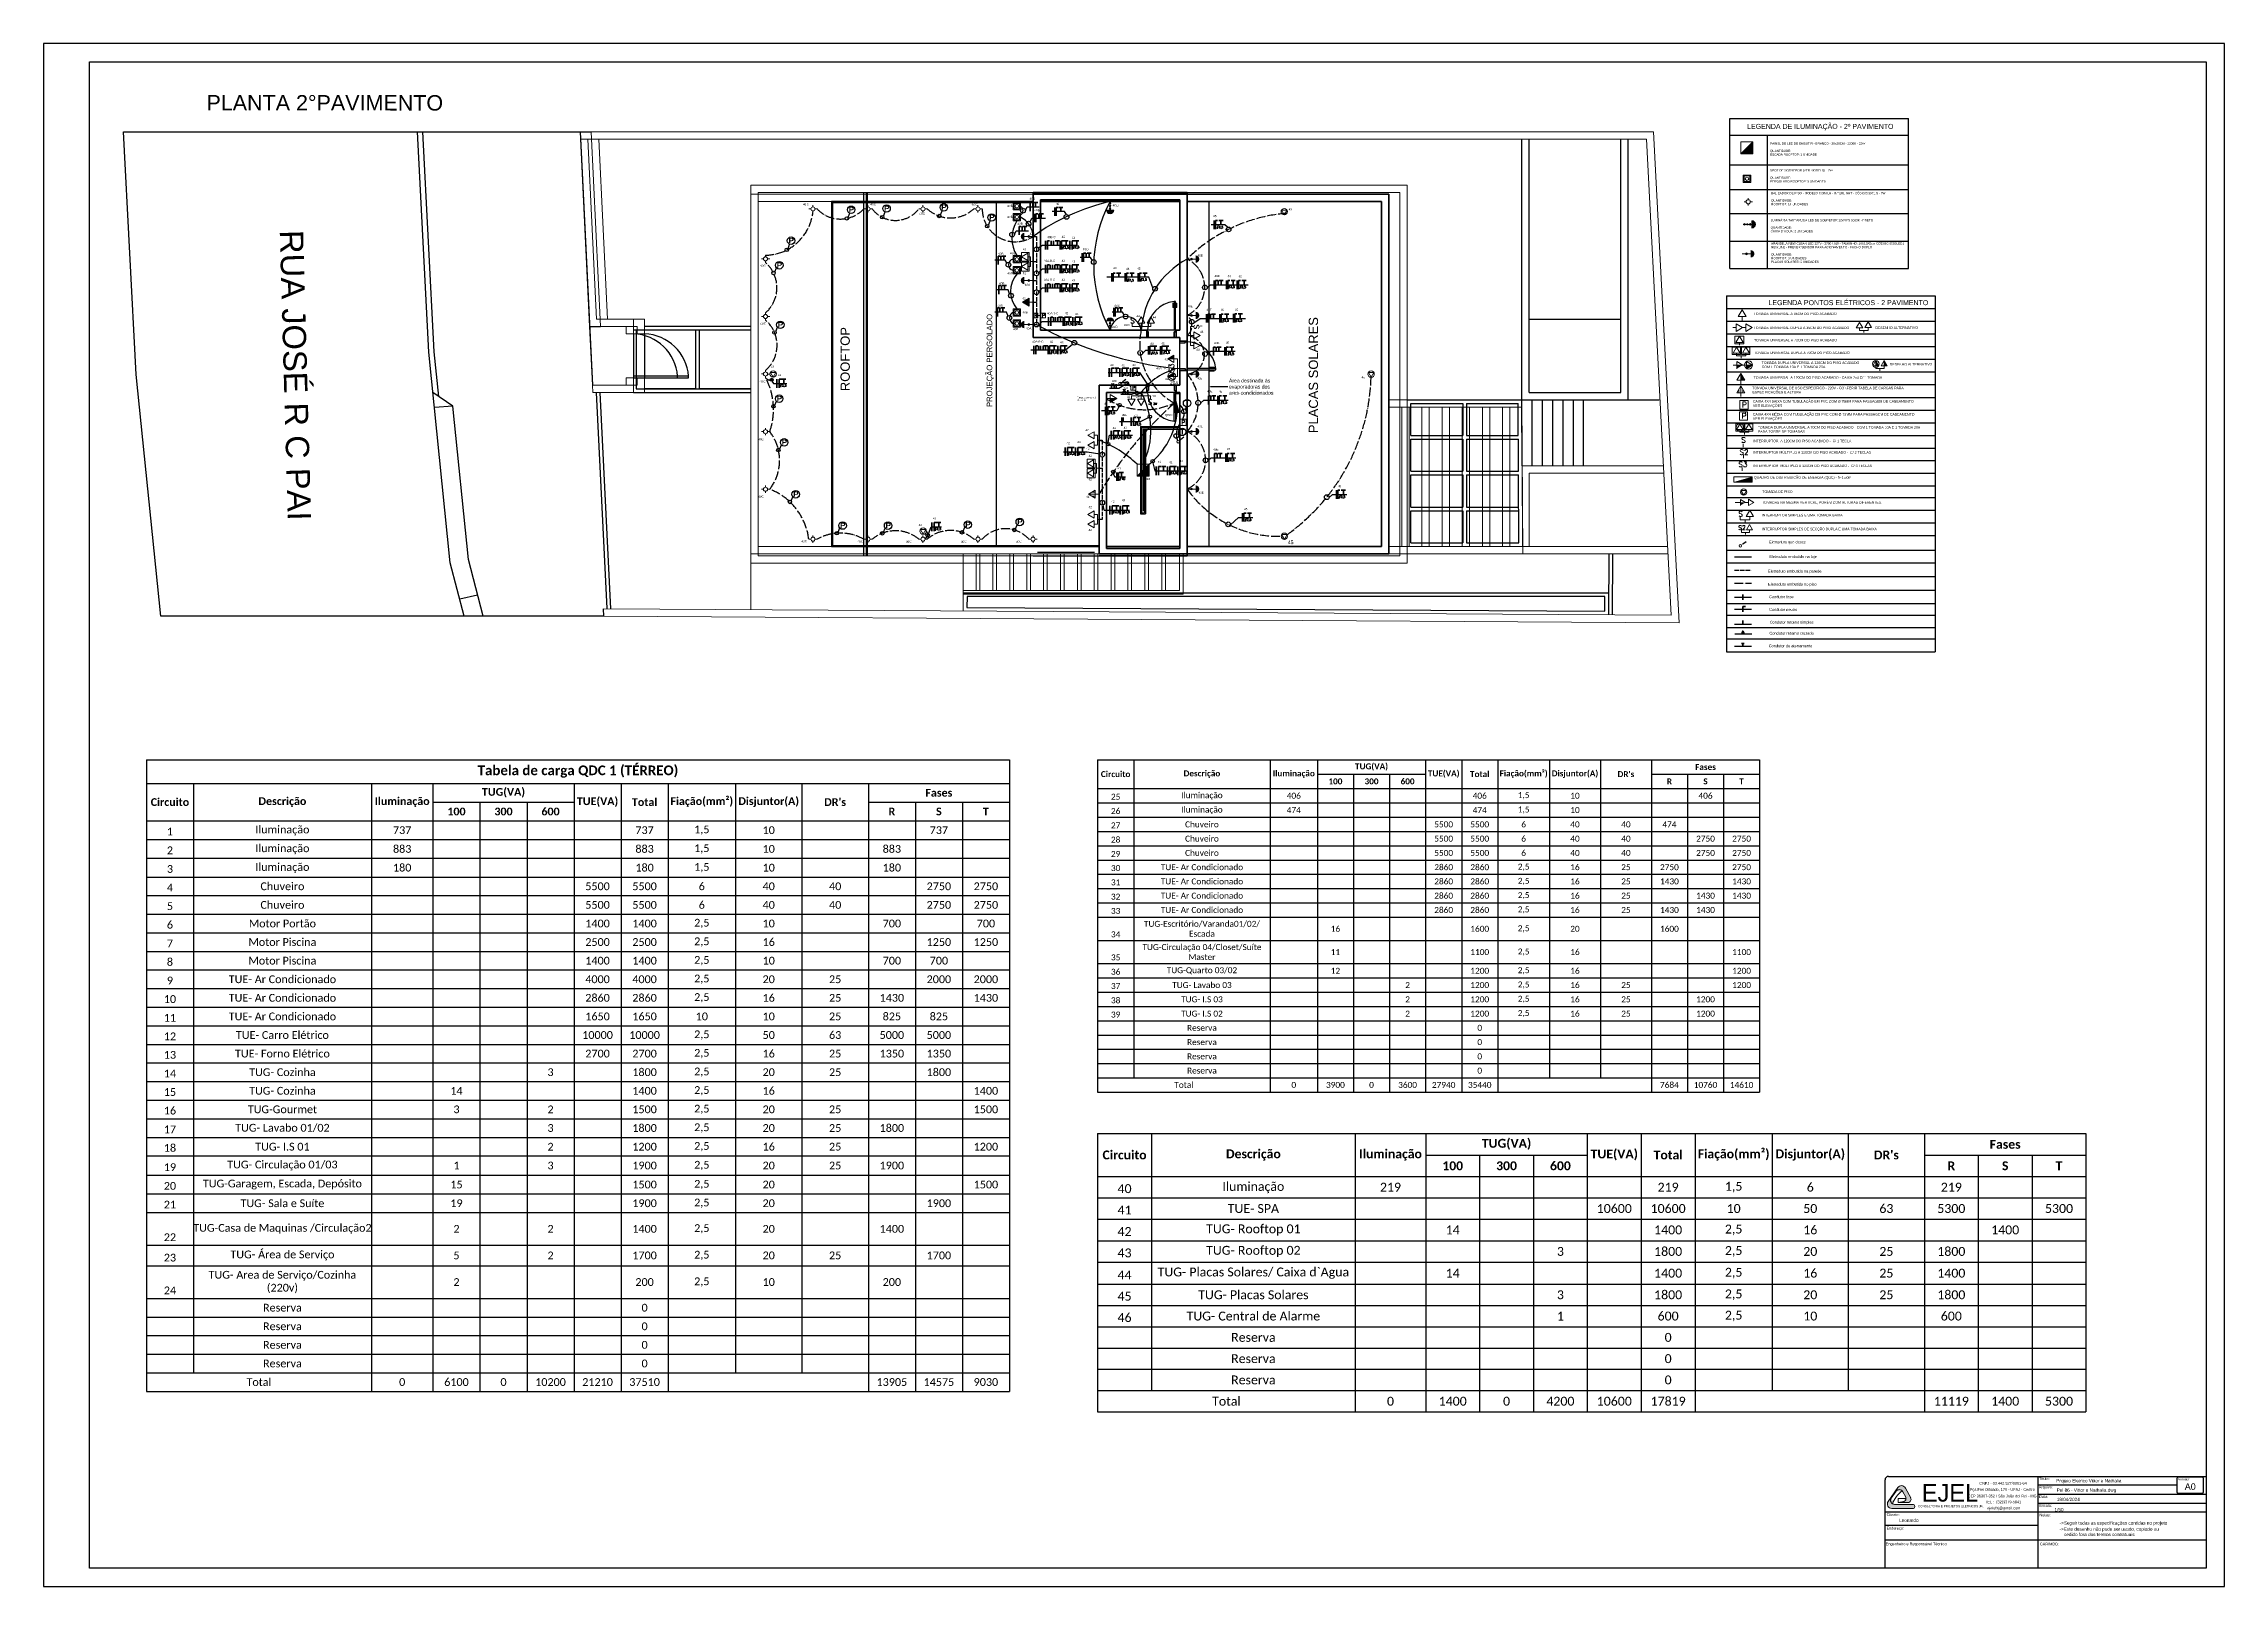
# Model space of a CAD drawing. Header units: millimetres. Extents: x 20625 to 81245, y 3427 to 18613.
# Drawn here: x 64594 to 70539, y 9204 to 13409 of the extents above; entities that cross this region are included whole.
import ezdxf
from ezdxf import colors
from ezdxf.entities.mleader import LeaderData, LeaderLine
from ezdxf.enums import TextEntityAlignment as Align
from ezdxf.math import Vec2, Vec3

# ---------------------------------------------------------------- set-up
doc = ezdxf.new("R2010")
doc.units = ezdxf.units.MM
doc.linetypes.add('ACAD_ISO02W100', pattern=[15, 12, -3])
doc.linetypes.add('ACAD_ISO04W100', pattern=[30, 24, -3, 0, -3])
for name, color, linetype, lineweight in [('01', 1, 'Continuous', 9), ('EJEL05130C', 130, 'Continuous', 30), ('EJEL0550C', 50, 'Continuous', 35), ('EJEL0580C', 80, 'Continuous', 9), ('EJEL0910C', 10, 'Continuous', 9), ('EJEL25170C', 170, 'Continuous', 25), ('EJEL25170T', 170, 'ACAD_ISO02W100', 25), ('EJEL25170TP', 10, 'ACAD_ISO04W100', 25), ('EJEL3040C', 40, 'Continuous', 9), ('EJELFORMATO', 170, 'Continuous', 25)]:
    doc.layers.add(name, color=color, linetype=linetype, lineweight=lineweight)
for name, color, linetype in [('1-MOBIL', 252, 'Continuous'), ('2-TXT-A', 7, 'Continuous'), ('ARQ-1-ESQUADRIAS-01', 1, 'Continuous'), ('ARQ-1-TEXTO-02', 2, 'Continuous'), ('ARQ-1-TRACEJADO', 20, 'Continuous'), ('ARQ-1-VISTA-01', 1, 'Continuous'), ('ARQ-4-TXT-02', 1, 'Continuous'), ('P02', 2, 'Continuous'), ('Rede Lógica', 6, 'Continuous'), ('TOP', 4, 'Continuous'), ('TOPOGRAFIA', 2, 'Continuous')]:
    doc.layers.add(name, color=color, linetype=linetype)
doc.layers.add('TEXTO', color=7, linetype='Continuous', lineweight=0, true_color=0x000000)
doc.styles.add('AGEONE', font='')
doc.styles.add('AR', font='arial.ttf')
doc.styles.add('M_abG50', font='', dxfattribs={"width": 1.1, "height": 0.13})
doc.styles.add('R80 ESC 1-200', font='arial.ttf', dxfattribs={"height": 40})
doc.styles.add('ROMANSI', font='RomanS')
doc.styles.add('RSA', font='arial.ttf')
doc.styles.add('SR60', font='simplex', dxfattribs={"height": 0.15})
doc.styles.add('SR80', font='SIMPLEX', dxfattribs={"height": 0.1})
doc.styles.get("Standard").update_dxf_attribs({"font": 'arial.ttf'})
doc.styles.get('AGEONE').set_extended_font_data('Ageone')
doc.styles.get('M_abG50').set_extended_font_data('Arial Black')

msp = doc.modelspace()

# ---------------------------------------------------------------- texts
at = {"color": 50, "insert": (65301.5, 12901.7), "char_height": 63.787, "width": 2382.585, "attachment_point": 1, "rotation": 271.59262, "style": 'RSA'}
msp.add_mtext('\\pxt15;RUA JOSÉ R C PAI', dxfattribs=at)
at = {"layer": '2-TXT-A', "color": 41, "true_color": 0xf4ee51, "width": 549.558, "attachment_point": 1, "rotation": 90, "style": 'RSA'}
for s, insert, char_height in [('ROOFTOP', (66766.5, 12461.6), 25.31), ('PLACAS SOLARES', (68043, 12347.3), 25.312)]:
    msp.add_mtext(s, dxfattribs=dict(at, insert=insert, char_height=char_height))
at = {"layer": '2-TXT-A', "color": 2, "true_color": 0xf1eb1f, "insert": (67650.8, 12399.6), "char_height": 5.84, "width": 126.753, "attachment_point": 1, "style": 'RSA'}
msp.add_mtext('QDC 03', dxfattribs=at)
at = {"layer": 'ARQ-1-TEXTO-02', "color": 1, "insert": (67676.3, 12484.7), "char_height": 9, "width": 8.992, "attachment_point": 5, "style": 'RSA'}
msp.add_mtext('20A', dxfattribs=at)
at = {"layer": 'ARQ-4-TXT-02', "style": 'RSA'}
for s, height, p in [('LEGENDA PONTOS ELÉTRICOS - 2 PAVIMENTO', 13.65, (69296.4, 12696.2)), ('Eletroduto que desce', 7.599, (69298, 12046.6)), ('Eletroduto embutido na laje', 7.599, (69298.8, 12006.9)), ('Eletroduto embutido na parede', 7.599, (69294.9, 11967.3)), ('Eletroduto embutido no piso', 7.599, (69295.4, 11931.7)), ('Condutor fase', 7.599, (69298, 11897.5)), ('Condutor neutro', 7.599, (69298, 11862.6)), ('Condutor retorno simples', 7.599, (69299.7, 11828.2)), ('Condutor de aterramento', 7.599, (69297.1, 11763.8)), ('Condutor retorno cruzado', 7.599, (69298.8, 11798.2))]:
    msp.add_text(s, height=height, dxfattribs=at).set_placement(p)
at = {"layer": 'ARQ-4-TXT-02', "color": 41, "true_color": 0xf4ee51, "insert": (67174.9, 12545.4, 418329.6), "char_height": 15, "width": 418.574, "attachment_point": 5, "rotation": 90, "style": 'RSA'}
msp.add_mtext('\\pxt15;PROJEÇÃO PERGOLADO', dxfattribs=at)
at = {"layer": 'ARQ-4-TXT-02', "char_height": 6.825, "attachment_point": 1, "style": 'RSA'}
for s, width, insert in [('TOMADA UNIVERSAL A 35CM DO PISO ACABADO', 405.089, (69256, 12676)), ('TOMADA UNIVERSAL DUPLA A 35CM DO PISO ACABADO', 426.314, (69256, 12637.9)), ('TOMADA UNIVERSAL A 70CM DO PISO ACABADO ', 405.089, (69256.9, 12604.2)), ('DESENHO ALTERNATIVO', 426.314, (69587.9, 12638.1)), ('TOMADA UNIVERSAL DUPLA A 70CM DO PISO ACABADO ', 405.089, (69256.9, 12569.8)), ('TOMADA UNIVERSAL A 120CM DO PISO ACABADO - CAIXA 2x4 C/ 1 TOMADA', 474.968, (69256, 12502.3)), ('TOMADA DUPLA UNIVERSAL A 120CM DO PISO ACABADO - COM 1 TOMADA 10A E 1 TOMADA 20A ', 286.506, (69277.9, 12542.7)), ('DESENHO ALTERNATIVO', 426.314, (69626.8, 12538.6)), ('TOMADA UNIVERSAL DE USO ESPECÍFICO - 220V - CONFERIR TABELA DE CARGAS PARA ESPECIFICAÇÕES E ALTURA', 474.968, (69252.2, 12473.8)), ('CAIXA 4X4 BAIXA COM TUBULAÇÃO EM PVC COM %%C 75MM PARA PASSAGEM DE CABEAMENTO\\PVER ELEVAÇÕES', 616.095, (69253.9, 12437.2)), ('CAIXA 4X4 MÉDIA COM TUBULAÇÃO EM PVC COM %%C 75MM PARA PASSAGEM DE CABEAMENTO\\PVER ELEVAÇÕES', 616.095, (69253.9, 12401.9)), ('TOMADA DUPLA UNIVERSAL A 70CM DO PISO ACABADO - COM 1 TOMADA 10A E 1 TOMADA 20A \\PPARA TORRE DE TOMADAS', 474.968, (69267.5, 12366.4)), ('INTERRUPTOR  A 120CM DO PISO ACABADO -  C/ 1 TECLA', 529.766, (69254.5, 12329.4)), ('INTERRUPTOR MÚLTIPLO A 120CM DO PISO ACABADO -  C/ 2 TECLAS', 529.766, (69254.5, 12298.2)), ('INTERRUPTOR  MÚLTIPLO A 120CM DO PISO ACABADO -  C/ 3 TECLAS', 529.766, (69254.5, 12261.7)), ('QUADRO DE DISTRIBUIÇÃO DE ENERGIA (QDC) - h=1,50m', 554.136, (69256.6, 12230)), ('TOMADA DE PISO', 405.089, (69279.7, 12191.1)), ('TOMADAS NA MESMA VERTICAL, PORÉM COM ALTURAS DIFERENTES.', 405.089, (69278.7, 12161.8)), ('INTERRUPTOR SIMPLES E UMA TOMADA BAIXA', 405.089, (69278.3, 12127.3)), ('INTERRUPTOR SIMPLES DE SECÇÃO DUPLA E UMA TOMADA BAIXA', 405.089, (69278.3, 12089.4))]:
    msp.add_mtext_dynamic_manual_height_columns(s, width=width, gutter_width=37.5, heights=[35.2], dxfattribs=dict(at, insert=insert))
at = {"layer": 'EJEL05130C', "ltscale": 0.35, "style": 'RSA'}
for s, insert, char_height, width, attachment_point in [('40', (66664, 12973.9), 5.77, 77.572, 1), ('\\pxt0;C', (66674.4, 12974.1), 5.77, 77.572, 1), ('40', (66847.9, 12973.7), 5.77, 77.572, 1), ('\\pxt0;C', (66857.4, 12973.9), 5.77, 77.572, 1), ('40', (67123.9, 12973.2), 5.77, 77.572, 1), ('\\pxt0;C', (67133.9, 12973.3), 5.77, 77.572, 1), ('40', (67220.5, 12969.3), 5.77, 77.572, 1), ('\\pxt0;B', (67230.8, 12969.7), 5.77, 77.572, 1), ('40', (67282, 12989.2), 5.77, 77.572, 1), ('\\pxt0;B', (67291.8, 12989.3), 5.77, 77.572, 1), ('40', (67353.9, 12975), 5.77, 77.572, 1), ('40', (67508.4, 12970.9), 5.77, 77.572, 1), ('\\pxt0;D', (67519, 12970.5), 5.77, 77.572, 1), ('\\pxt0;45', (67988.4, 12960.2), 5.77, 77.572, 1), ('40', (66980.9, 12948.2), 5.77, 77.572, 1), ('\\pxt0;C', (66991.5, 12947.9), 5.77, 77.572, 1), ('40', (67220.5, 12939.4), 5.77, 77.572, 1), ('\\pxt0;B', (67230.8, 12939.8), 5.77, 77.572, 1), ('40', (67248.7, 12921.3), 5.77, 77.572, 1), ('\\pxt0;B', (67258.2, 12921.6), 5.77, 77.572, 1), ('40', (67294.5, 12958.3), 5.77, 77.572, 1), ('\\pxt0;B', (67304.5, 12957.9), 5.77, 77.572, 1), ('\\pxt0;45', (67782.3, 12941.8), 5.77, 77.572, 1), ('\\pxt0;43', (67263.6, 12851.2), 5.77, 77.572, 1), ('40', (67282.4, 12894.1), 5.77, 77.572, 1), ('\\pxt0;A', (67291.5, 12894), 5.77, 77.572, 1), ('40B-C', (67330.1, 12884.5), 5.77, 77.572, 1), ('\\pxt0;42', (67369.6, 12885.4), 5.77, 77.572, 1), ('\\pxt0;43', (67397.1, 12883.1), 5.77, 77.572, 1), ('40', (67427, 12851.5), 5.77, 77.572, 1), ('\\pxt0;D', (67437.3, 12851.3), 5.77, 77.572, 1), ('40', (66547.3, 12806.3), 5.77, 77.572, 1), ('\\pxt0;C', (66556.8, 12806.5), 5.77, 77.572, 1), ('40', (67196.1, 12839), 5.77, 77.572, 1), ('\\pxt0;B', (67205.4, 12839.1), 5.77, 77.572, 1), ('40B', (67221.4, 12785.6), 5.77, 77.572, 1), ('40', (67228.2, 12840.4), 5.77, 77.572, 1), ('\\pxt0;B', (67237.6, 12840.4), 5.77, 77.572, 1), ('\\pxt0;42', (67263.3, 12786.2), 5.77, 77.572, 1), ('40A-B-C', (67320.8, 12819.9), 5.77, 77.572, 1), ('\\pxt0;42', (67369.6, 12820.3), 5.77, 77.572, 1), ('\\pxt0;43', (67397.1, 12818.1), 5.77, 77.572, 1), ('40', (67509.7, 12800.3), 5.77, 77.572, 1), ('\\pxt0;44', (67545, 12798.4), 5.77, 77.572, 1), ('\\pxt0;45', (67575.1, 12798.9), 5.77, 77.572, 1), ('40E', (67740, 12834.3), 5.77, 77.572, 1), ('40B', (67198.8, 12758.3), 5.77, 77.572, 1), ('40A', (67268.9, 12754.6), 5.77, 77.572, 1), ('40A-B-C', (67320.8, 12768.3), 5.77, 77.572, 1), ('\\pxt0;42', (67369.6, 12768.7), 5.77, 77.572, 1), ('\\pxt0;43', (67397.1, 12766.5), 5.77, 77.572, 1), ('40E', (67786.3, 12778.6), 5.77, 77.572, 1), ('\\pxt0;44', (67821.2, 12778), 5.77, 77.572, 1), ('\\pxt0;45', (67851.8, 12777.2), 5.77, 77.572, 1), ('40B', (67194.5, 12697.4), 5.77, 77.572, 1), ('\\pxt0;42', (67262.3, 12717.2), 5.77, 77.572, 1), ('40B', (67262.9, 12679.7), 5.77, 77.572, 1), ('40A-B-C', (67329.5, 12676.7, -836659.2), 5.77, 77.572, 1), ('\\pxt0;42', (67378.3, 12677.1, -836659.2), 5.77, 77.572, 1), ('\\pxt0;43', (67405.8, 12674.9, -836659.2), 5.77, 77.572, 1), ('40', (67512.8, 12697.8), 5.77, 77.572, 1), ('\\pxt0;D', (67522.6, 12697.9), 5.77, 77.572, 1), ('\\pxt0;44', (67573.2, 12669.4), 5.77, 77.572, 1), ('\\pxt0;44', (67617.8, 12666), 5.77, 77.572, 1), ('40E', (67712.4, 12696), 5.77, 77.572, 1), ('40E', (67764.1, 12686.7, -836659.2), 5.77, 77.572, 1), ('\\pxt0;44', (67803.5, 12686.5, -836659.2), 5.77, 77.572, 1), ('\\pxt0;45', (67841.5, 12686.4, -836659.2), 5.77, 77.572, 1), ('40', (66547.6, 12648.7), 5.77, 77.572, 1), ('\\pxt0;C', (66557.3, 12649.3), 5.77, 77.572, 1), ('40B', (67236.9, 12633.8), 5.77, 77.572, 1), ('40A', (67272.4, 12635.4), 5.77, 77.572, 1), ('40', (67506.2, 12639.7), 5.77, 77.572, 1), ('\\pxt0;D', (67516.1, 12640), 5.77, 77.572, 1), ('40', (67539, 12645.1), 5.77, 77.572, 1), ('\\pxt0;D', (67548.5, 12644.9), 5.77, 77.572, 1), ('\\pxt0;44', (67746.5, 12626.8), 5.77, 77.572, 1), ('E', (67748, 12642.3), 5.77, 77.572, 1), ('40A-B-C', (67288.8, 12599.4, -836659.2), 5.77, 77.572, 1), ('\\pxt0;42', (67337.6, 12599.7, -836659.2), 5.77, 77.572, 1), ('\\pxt0;43', (67365.1, 12597.5, -836659.2), 5.77, 77.572, 1), ('\\pxt0;44', (67610.9, 12593.9), 5.77, 77.572, 1), ('\\pxt0;45', (67641, 12594.4), 5.77, 77.572, 1), ('\\pxt0;42', (67650, 12551.6), 5.77, 77.572, 1), ('\\pxt0;44', (67736.3, 12577.7), 5.77, 77.572, 1), ('40E', (67784.9, 12595.9), 5.77, 77.572, 1), ('\\pxt0;45', (67817.2, 12596.6), 5.77, 77.572, 1), ('40', (66545.8, 12490.9), 5.77, 77.572, 1), ('\\pxt0;C', (66555.9, 12490.9), 5.77, 77.572, 1), ('\\pxt0;43', (66576.5, 12531.3), 5.77, 77.572, 1), ('\\pxt0;43', (66595.8, 12508.7), 5.77, 77.572, 1), ('40', (67501.5, 12536, -836659.2), 5.77, 77.572, 1), ('40F', (67506.2, 12492.3), 5.77, 77.572, 1), ('\\pxt0;42', (67532.2, 12535.3, -836659.2), 5.77, 77.572, 1), ('\\pxt0;43', (67562.2, 12536.1, -836659.2), 5.77, 77.572, 1), ('40A-B-C', (67627.6, 12526.7), 5.77, 77.572, 1), ('\\pxt0;42', (67651.3, 12497.9), 5.77, 77.572, 1), ('40E', (67738.2, 12499.8), 5.77, 77.572, 1), ('\\pxt0;45', (68187.2, 12502.4), 5.77, 77.572, 1), ('Tomada para central de alarme', (67412.1, 12435.9), 3.872, 52.198, 7), ('\\pxt0;46', (67485.6, 12430.5), 5.77, 77.572, 1), ('40F', (67537.8, 12473.5), 5.77, 77.572, 1), ('\\pxt0;42', (67547.4, 12449.7), 5.77, 77.572, 1), ('\\pxt0;42', (67572.6, 12447.7), 5.77, 77.572, 1), ('40F', (67614.4, 12451.7), 5.77, 77.572, 1), ('40E', (67765.7, 12464.3), 5.77, 77.572, 1), ('\\pxt0;45', (67798.2, 12463.5), 5.77, 77.572, 1), ('40F', (67533.6, 12399.7), 5.77, 77.572, 1), ('\\pxt0;42', (67567.2, 12398), 5.77, 77.572, 1), ('40E', (67739.4, 12368.8), 5.77, 77.572, 1), ('40', (66542.2, 12333.3), 5.77, 77.572, 1), ('\\pxt0;C', (66551.4, 12333.5), 5.77, 77.572, 1), ('\\pxt0;42', (67382.7, 12322.9), 5.77, 77.572, 1), ('\\pxt0;43', (67411.9, 12326.2), 5.77, 77.572, 1), ('\\pxt0;42', (67434.1, 12358.6), 5.77, 77.572, 1), ('\\pxt0;42', (67436.3, 12308.1), 5.77, 77.572, 1), ('\\pxt0;42', (67508.6, 12364.3), 5.77, 77.572, 1), ('\\pxt0;43', (67538.6, 12365.1), 5.77, 77.572, 1), ('\\pxt0;45', (67819.6, 12306.8), 5.77, 77.572, 1), ('\\pxt0;42', (67443.1, 12288.9), 5.77, 77.572, 1), ('\\pxt0;41', (67521.7, 12254.2), 5.77, 77.572, 1), ('40', (67631.4, 12271.8), 5.77, 77.572, 1), ('\\pxt0;42', (67662.1, 12271), 5.77, 77.572, 1), ('\\pxt0;43', (67691.3, 12274.3), 5.77, 77.572, 1), ('40E', (67782.6, 12305.4), 5.77, 77.572, 1), ('\\pxt0;42', (67442.8, 12223.8), 5.77, 77.572, 1), ('40F', (67599.4, 12225.3), 5.77, 77.572, 1), ('40E', (67742.2, 12187.5), 5.77, 77.572, 1), ('\\pxt0;45', (68122.6, 12205.6), 5.77, 77.572, 1), ('40', (66542.2, 12177.2), 5.77, 77.572, 1), ('\\pxt0;C', (66551.4, 12177.4), 5.77, 77.572, 1), ('\\pxt0;41', (67435.8, 12176.5), 5.77, 77.572, 1), ('\\pxt0;42', (67442.9, 12148.5), 5.77, 77.572, 1), ('\\pxt0;42', (67504.5, 12163.7, -836659.2), 5.77, 77.572, 1), ('\\pxt0;43', (67533.7, 12166.9, -836659.2), 5.77, 77.572, 1), ('\\pxt0;45', (67866.7, 12143.2), 5.77, 77.572, 1), ('\\pxt0;43', (66979.7, 12100), 5.77, 77.572, 1), ('\\pxt0;43', (67018.3, 12118), 5.77, 77.572, 1), ('\\pxt0;42', (67442.9, 12086.2), 5.77, 77.572, 1), ('40', (66659.9, 12055.5), 5.77, 77.572, 1), ('\\pxt0;C', (66669.1, 12055.8), 5.77, 77.572, 1), ('40', (66812.8, 12054.7), 5.77, 77.572, 1), ('\\pxt0;C', (66822, 12054.9), 5.77, 77.572, 1), ('40', (66944.8, 12054.4), 5.77, 77.572, 1), ('\\pxt0;C', (66954, 12054.6), 5.77, 77.572, 1), ('40', (67094.9, 12054.4), 5.77, 77.572, 1), ('\\pxt0;C', (67104, 12054.7), 5.77, 77.572, 1), ('40', (67245, 12054.4), 5.77, 77.572, 1), ('\\pxt0;C', (67254.1, 12054.6), 5.77, 77.572, 1), ('\\pxt0;45', (67985.9, 12054.7), 10, 66.263, 1)]:
    msp.add_mtext(s, dxfattribs=dict(at, insert=insert, char_height=char_height, width=width, attachment_point=attachment_point))
at = {"layer": 'EJEL0550C'}
for s, height, p in [('Arquivo:', 7.5, (70033.2, 9471, 836659.2)), ('Título:', 7.5, (70033.5, 9493.7, 836659.2)), ('Formato:', 6, (70411.6, 9492.6, 836659.2)), ('Cliente:', 7.5, (69618.3, 9395.5, 836659.2)), ('Data:', 7.5, (70034.2, 9445, 836659.2)), ('Escala:', 7.5, (70034.9, 9420.8, 836659.2)), ('Notas:', 7.5, (70034.9, 9394.9, 836659.2)), ('Endereço:', 7.5, (69618.2, 9358.8, 836659.2)), ('Engenheiro e Responsável Técnico:', 7.5, (69615.9, 9316.2, 836659.2)), ('CARIMBO:', 7.5, (70036.3, 9315.6, 836659.2))]:
    msp.add_text(s, height=height, dxfattribs=at).set_placement(p)
at = {"layer": 'EJEL0580C'}
for s, height, style, p in [('3W', 5.75, 'SR60', (67618.9, 12424.2, -836659.2)), ('S', 14.4, 'SR80', (69222.1, 12321.4)), ('S3', 14.39, 'SR80', (69214.1, 12255.1))]:
    msp.add_text(s, height=height, dxfattribs=dict(at, style=style)).set_placement(p)
at = {"layer": 'EJEL0910C'}
for s, height, style, p in [('EJEL', 48.04, 'AGEONE', (69714.3, 9435, 836659.2)), ('CEP 36307-352 / São João del Rei - MG', 7.426, 'AR', (69839.7, 9446.5, 836659.2)), ('Pça Frei Orlando, 170 - UFSJ - Centro', 7.426, 'AR', (69845.3, 9464.4, 836659.2)), ('CNPJ - 03.442.527/0001-64', 7.426, 'AR', (69871.1, 9481.4, 836659.2)), ('A0', 17.63, 'AR', (70430.9, 9467.1, 836659.2)), ('CONSULTORIA E PROJETOS ELETRICOS JR.', 6, 'AGEONE', (69704, 9419.7, 836659.2)), ('TEL :  (32)3379-5941', 7.426, 'AR', (69886.6, 9430.6, 836659.2)), ('ejelufsj@gmail.com', 7.426, 'AR', (69892.8, 9413.6, 836659.2))]:
    msp.add_text(s, height=height, dxfattribs=dict(at, style=style)).set_placement(p)
for s, height, p in [('Projeto Eletrico Vittor e Nathalia ', 8.966, (70081, 9487.5, 836659.2)), ('Pel 86 - Vittor e Nathalia.dwg', 8.966, (70082, 9461.9, 836659.2)), ('1/50', 8.97, (70076.2, 9408.6, 836659.2)), ('19/04/2024', 8.97, (70082.1, 9436.5, 836659.2)), ('Leonardo', 8.97, (69652.5, 9379.6, 836659.2)), ('->Seguir todas as especificações contidas no projeto', 8.966, (70089.9, 9372.3, 836659.2)), ('->Este desenho não pode ser usado, copiado ou', 8.966, (70089.9, 9355.7, 836659.2)), ('    cedido fora dos termos contratuais', 8.966, (70088.1, 9341, 836659.2))]:
    msp.add_text(s, height=height, dxfattribs=at).set_placement(p)
at = {"layer": 'EJEL3040C', "style": 'M_abG50'}
for s, p in [('P', (66796.1, 12956.9)), ('P', (66892.6, 12960.3)), ('P', (67048.5, 12963.4)), ('P', (67179.1, 12935.8)), ('P', (66632.1, 12872.6, -836659.2)), ('P', (66600.1, 12805.6)), ('P', (66602.9, 12643.2)), ('P', (66599.9, 12441.8)), ('T', (67711.7, 12429.8)), ('P', (66613.5, 12322.8)), ('T', (67698.5, 12351.5)), ('P', (66644.9, 12181.3)), ('P', (66772.7, 12096.2)), ('P', (66896.7, 12096)), ('P', (67114.1, 12098.5)), ('P', (67255.7, 12105.9))]:
    msp.add_text(s, height=14, dxfattribs=at).set_placement(p, align=Align.MIDDLE_CENTER)
at = {"layer": 'EJEL3040C', "ltscale": 0.1, "char_height": 5.94, "attachment_point": 1, "style": 'ROMANSI'}
for s, insert in [('#2,5', (67791.9, 12911.9)), ('#2,5', (67370.9, 12856.6)), ('#2,5', (67399.6, 12857.8)), ('#2,5', (67370.9, 12791.5)), ('#2,5', (67399.6, 12792.7)), ('#2,5', (67370.9, 12739.9)), ('#2,5', (67399.6, 12741.1)), ('#2,5', (67547.8, 12767.3)), ('#2,5', (67583.5, 12768.9)), ('#2,5', (67823.6, 12749.3)), ('#2,5', (67853.9, 12748.5)), ('#2,5', (67379.6, 12648.3, -836659.2)), ('#2,5', (67408.4, 12649.5, -836659.2)), ('#2,5', (67807, 12657.1, -836659.2)), ('#2,5', (67843.5, 12657.7, -836659.2)), ('#2,5', (67338.8, 12570.9, -836659.2)), ('#2,5', (67367.6, 12572.1, -836659.2)), ('#2,5', (67613, 12569)), ('#2,5', (67646.2, 12570.3)), ('#2,5', (67821.3, 12566.7)), ('#2,5', (67535.8, 12510.1, -836659.2)), ('#2,5', (67564.7, 12510.7, -836659.2)), ('#2,5', (66601.2, 12480.3)), ('#2,5', (67802.3, 12433.9)), ('#2,5', (67497, 12405.6)), ('#2,5', (67567.8, 12375.1)), ('#2,5', (67512.2, 12339.2)), ('#2,5', (67541.1, 12339.8)), ('#2,5', (67386.6, 12294.7)), ('#2,5', (67415.3, 12295.1)), ('#2,5', (67822.3, 12277.4)), ('#10', (67526.7, 12225.7)), ('#2,5', (67665.5, 12242.4)), ('#2,5', (67694.4, 12242.5)), ('#2,5', (67508.9, 12136.1)), ('#2,5', (67537.3, 12135.7)), ('#2,5', (68124.6, 12176.9)), ('#2,5', (67022.9, 12089.3)), ('#2,5', (67868.7, 12114.6))]:
    msp.add_mtext_dynamic_manual_height_columns(s, width=21.725, gutter_width=0.371, heights=[0], dxfattribs=dict(at, insert=insert))
at = {"layer": 'Rede Lógica', "color": 6, "insert": (67825.5, 12495.5), "char_height": 10, "width": 148.358, "attachment_point": 1, "style": 'RSA'}
msp.add_mtext('\\pxt0;Área destinada às evaporadoras dos ares-condicionados', dxfattribs=at)
at = {"layer": 'TEXTO', "color": 4, "insert": (65038, 13269), "char_height": 41.935, "attachment_point": 1, "rotation": 359.96012, "style": 'R80 ESC 1-200'}
msp.add_mtext_dynamic_manual_height_columns('PLANTA 2°PAVIMENTO', width=3742.214, gutter_width=0.524, heights=[0], dxfattribs=at)

# ---------------------------------------------------------------- blocks, each defined once
blk = doc.blocks.new('ytfytf')
at = {"layer": 'EJEL0580C'}
for p, q in [((-134, 4), (-269, 4)), ((0, 236), (0, 134)), ((274, 0), (134, 0)), ((0, -134), (0, -240))]:
    blk.add_line(p, q, dxfattribs=at)
blk.add_circle((0, 0), 134, dxfattribs=at)
blk = doc.blocks.new('A$C10F97C74')
at = {"layer": 'EJEL0580C'}
for p, q in [((5.5, -9.6), (-5.5, 9.6)), ((-5.5, 9.6), (16.6, 9.6)), ((16.6, 9.6), (5.5, -9.6))]:
    blk.add_line(p, q, dxfattribs=at)
blk.add_circle((5.5, 3.2), 12.8, dxfattribs=at)
blk = doc.blocks.new('A$C5CDA3447')
at = {"layer": 'EJEL0580C'}
blk.add_line((6.6, 0), (-6.6, 0), dxfattribs=at)
at = {"layer": 'EJEL0580C', "style": 'SR80'}
blk.add_text('S', height=21.2, rotation=270, dxfattribs=at).set_placement((6.6, 7.4))
blk = doc.blocks.new('tt 2')
at = {"layer": 'EJEL0580C'}
for p, q in [((200500.8, 51723.9), (200510.7, 51740.8)), ((200510.7, 51723.9), (200500.8, 51723.9)), ((200500.8, 51723.9), (200520.7, 51723.9)), ((200510.7, 51740.8), (200520.7, 51723.9)), ((200510.7, 51723.9), (200510.7, 51714.6)), ((200527.4, 51723.9), (200537.4, 51740.8)), ((200537.4, 51723.9), (200527.4, 51723.9)), ((200527.4, 51723.9), (200547.3, 51723.9)), ((200537.4, 51740.8), (200547.3, 51723.9)), ((200537.4, 51723.9), (200537.4, 51714.6)), ((200485.8, 51714.6), (200537.4, 51714.6)), ((200510.7, 51714.6), (200510.7, 51705.1))]:
    blk.add_line(p, q, dxfattribs=at)
at = {"layer": 'EJEL0580C', "xscale": 0.67988, "yscale": 0.67988, "zscale": 0.67988, "rotation": 89.99999999999999}
blk.add_blockref('A$C5CDA3447', (200485.8, 51719.1), dxfattribs=at)
blk = doc.blocks.new('A$C43D11B4B')
at = {"layer": 'EJEL0580C'}
blk.add_line((6.6, 0), (-6.6, 0), dxfattribs=at)
at = {"layer": 'EJEL0580C', "style": 'SR80'}
blk.add_text('S3', height=21.16, rotation=270, dxfattribs=at).set_placement((6.6, 16.1))
blk = doc.blocks.new('s3 tomada 20 10')
at = {"layer": 'EJEL0580C'}
h = blk.add_hatch(color=256, dxfattribs=at)
h.dxf.hatch_style = 1
h.paths.add_polyline_path([(199748.2, 52678.2), (199748.2, 52688.2), (199731.3, 52678.2)])
h = blk.add_hatch(color=256, dxfattribs=at)
h.dxf.hatch_style = 1
h.paths.add_polyline_path([(199748.2, 52630), (199748.2, 52640), (199731.3, 52630)])
for p, q in [((199731.3, 52678.2), (199748.2, 52688.2)), ((199748.2, 52668.2), (199731.3, 52678.2)), ((199748.2, 52678.2), (199731.3, 52678.2)), ((199748.2, 52668.2), (199748.2, 52688.2)), ((199748.2, 52678.2), (199757.6, 52678.2)), ((199748.2, 52678.2), (199748.2, 52668.2)), ((199757.6, 52678.2), (199757.6, 52651.4)), ((199731.3, 52630), (199748.2, 52640)), ((199748.2, 52620), (199731.3, 52630)), ((199748.2, 52630), (199731.3, 52630)), ((199748.2, 52620), (199748.2, 52640)), ((199748.2, 52630), (199757.6, 52630)), ((199748.2, 52630), (199748.2, 52620)), ((199757.6, 52630), (199757.6, 52664.7)), ((199757.6, 52651.4), (199764, 52651.4))]:
    blk.add_line(p, q, dxfattribs=at)
blk.add_circle((199742.4, 52630), 11, dxfattribs=at)
at = {"layer": 'EJEL0580C', "xscale": 0.67988, "yscale": 0.67988, "zscale": 0.67988, "rotation": 180}
blk.add_blockref('A$C43D11B4B', (199753, 52651.4), dxfattribs=at)
blk = doc.blocks.new('70cmmmm')
at = {"layer": 'EJEL0580C'}
for p, q in [((186060.5, 52261.3), (186054, 52261.3)), ((186060.5, 52274.7), (186060.5, 52248)), ((186068.3, 52274.7), (186060.5, 52274.7)), ((186060.5, 52248), (186060.5, 52261.3)), ((186068.3, 52284.6), (186068.3, 52264.7)), ((186068.3, 52284.6), (186085.2, 52274.7)), ((186068.3, 52279.6), (186068.3, 52270)), ((186085.2, 52274.7), (186068.3, 52264.7)), ((186068.3, 52258), (186068.3, 52238.1)), ((186068.3, 52258), (186085.2, 52248)), ((186068.3, 52248), (186060.5, 52248)), ((186068.3, 52253), (186068.3, 52243.4)), ((186085.2, 52248), (186068.3, 52238.1))]:
    blk.add_line(p, q, dxfattribs=at)
for points in [[(186064.2, 52287.2), (186085.6, 52287.2), (186085.6, 52263.1), (186064.2, 52263.1)], [(186064.2, 52260.6), (186085.6, 52260.6), (186085.6, 52236.4), (186064.2, 52236.4)]]:
    blk.add_lwpolyline(points, close=True, dxfattribs=at)
blk = doc.blocks.new('A$C51C8040F')
at = {"layer": 'EJEL0580C'}
h = blk.add_hatch(color=256, dxfattribs=at)
h.dxf.hatch_style = 1
h.paths.add_polyline_path([(0, -16.9), (28.7, 0), (0, 16.9)])
for p, q in [((0, 0), (-15.9, 0)), ((0, 0), (0, 16.9)), ((0, 16.9), (0, -16.9)), ((0, 16.9), (28.7, 0)), ((28.7, 0), (0, -16.9))]:
    blk.add_line(p, q, dxfattribs=at)
blk = doc.blocks.new('tt')
at = {"layer": 'EJEL0580C'}
for p, q in [((200500.8, 51723.9), (200510.7, 51740.8)), ((200510.7, 51723.9), (200500.8, 51723.9)), ((200500.8, 51723.9), (200520.7, 51723.9)), ((200510.7, 51740.8), (200520.7, 51723.9)), ((200510.7, 51723.9), (200510.7, 51714.6)), ((200527.4, 51723.9), (200537.4, 51740.8)), ((200537.4, 51723.9), (200527.4, 51723.9)), ((200527.4, 51723.9), (200547.3, 51723.9)), ((200537.4, 51740.8), (200547.3, 51723.9)), ((200537.4, 51723.9), (200537.4, 51714.6)), ((200510.7, 51714.6), (200537.4, 51714.6)), ((200524, 51714.6), (200524, 51710.6))]:
    blk.add_line(p, q, dxfattribs=at)
blk = doc.blocks.new('A$C1FA829F1')
at = {"layer": 'EJEL0580C'}
for p, q in [((0, 0), (-15.9, 0)), ((0, 0), (0, 16.9)), ((0, 16.9), (0, -16.9)), ((0, 16.9), (28.7, 0)), ((0, 8.5), (14.3, 8.5)), ((28.7, 0), (0, -16.9)), ((0, 0), (28.7, 0)), ((0, -8.5), (14.3, -8.5))]:
    blk.add_line(p, q, dxfattribs=at)
blk = doc.blocks.new('A$C15267267')
at = {"layer": 'EJEL0580C'}
for p, q in [((-37, -21.2), (-37, 0)), ((37, 0), (-37, 0)), ((37, -21.2), (37, 0)), ((37, -21.2), (-37, -21.2))]:
    blk.add_line(p, q, dxfattribs=at)
blk.add_solid([(37, 0), (37, -21.2), (-37, -21.2)], dxfattribs=at)
blk = doc.blocks.new('bloco 5')
at = {"layer": 'EJEL0580C'}
blk.add_lwpolyline([(198629.9, 53007.2), (198629.9, 52987), (198650.2, 52987), (198650.2, 53007.2), (198629.9, 53007.2)], dxfattribs=at)
blk.add_lwpolyline([(198632.6, 53004.5), (198632.6, 52989.7), (198647.5, 52989.7), (198647.5, 53004.5)], close=True, dxfattribs=at)
blk.add_circle((198640, 52997.1), 4.76, dxfattribs=at)
blk = doc.blocks.new('bloco 6')
at = {"layer": 'EJEL0580C'}
blk.add_lwpolyline([(198629.7, 53037.2), (198629.7, 53017), (198649.9, 53017), (198649.9, 53037.2), (198629.7, 53037.2)], dxfattribs=at)
blk.add_lwpolyline([(198632.4, 53034.5), (198632.4, 53019.7), (198647.2, 53019.7), (198647.2, 53034.5)], close=True, dxfattribs=at)
blk.add_circle((198639.8, 53027.1), 4.76, dxfattribs=at)
blk = doc.blocks.new('bloco65')
at = {"layer": 'EJEL0580C'}
blk.add_lwpolyline([(198629.9, 53152.2), (198629.9, 53132), (198650.2, 53132), (198650.2, 53152.2), (198629.9, 53152.2)], dxfattribs=at)
blk.add_lwpolyline([(198632.6, 53149.5), (198632.6, 53134.7), (198647.5, 53134.7), (198647.5, 53149.5)], close=True, dxfattribs=at)
blk.add_circle((198640, 53142.1), 4.76, dxfattribs=at)
blk = doc.blocks.new('bloco 66')
at = {"layer": 'EJEL0580C'}
blk.add_lwpolyline([(198629.9, 53182.2), (198629.9, 53161.9), (198650.2, 53161.9), (198650.2, 53182.2), (198629.9, 53182.2)], dxfattribs=at)
blk.add_lwpolyline([(198632.6, 53179.5), (198632.6, 53164.6), (198647.5, 53164.6), (198647.5, 53179.5)], close=True, dxfattribs=at)
blk.add_circle((198640, 53172), 4.76, dxfattribs=at)
blk = doc.blocks.new('A$C4247474B')
at = {"layer": 'EJEL0580C'}
for p, q in [((0, 0), (31.7, 0)), ((0, 0), (0, -31.7)), ((31.7, 0), (31.7, -31.7)), ((0, -31.7), (31.7, -31.7))]:
    blk.add_line(p, q, dxfattribs=at)
at = {"layer": 'EJEL0580C', "style": 'SR80'}
blk.add_text('P', height=21.2, rotation=270, dxfattribs=at).set_placement((5.5, -8.3))
blk = doc.blocks.new('caixa alta')
at = {"layer": 'EJEL0580C'}
blk.add_arc((203472.7, 35116.8), 5.64, 344.76777, 31.77098, dxfattribs=at)
at = {"layer": 'EJEL0580C', "xscale": 1.154827054658877, "yscale": 1.154827054658877, "zscale": 1.154827054658877, "rotation": 90}
blk.add_blockref('A$C4247474B', (203450.4, 35086.2), dxfattribs=at)
blk = doc.blocks.new('A$C30B02EAA')
at = {"layer": 'EJEL0580C'}
h = blk.add_hatch(color=256, dxfattribs=at)
h.dxf.hatch_style = 1
h.paths.add_polyline_path([(0, 0), (0, -16.9), (28.7, 0)])
for p, q in [((0, 0), (-15.9, 0)), ((0, 0), (0, 16.9)), ((0, 16.9), (0, -16.9)), ((0, 16.9), (28.7, 0)), ((28.7, 0), (0, -16.9)), ((0, 0), (28.7, 0))]:
    blk.add_line(p, q, dxfattribs=at)
blk = doc.blocks.new('iluminação 2° pavimento')
at = {"layer": 'EJEL0580C'}
h = blk.add_hatch(color=256, dxfattribs=at)
h.dxf.hatch_style = 1
h.paths.add_polyline_path([(48087.4, 14362.5), (48120.3, 14362.5), (48120.3, 14395.4)])
at = {"layer": 'EJEL0580C', "transparency": 33554559}
h = blk.add_hatch(color=256, dxfattribs=at)
h.dxf.hatch_style = 1
h.paths.add_polyline_path([(48116.8, 14180.6, -1), (48116.8, 14160.7)])
at = {"layer": 'EJEL0580C'}
h = blk.add_hatch(color=256, dxfattribs=at)
h.dxf.hatch_style = 1
h.paths.add_polyline_path([(48114.2, 14100.3, -1), (48114.2, 14080.3)])
at = {"layer": 'ARQ-1-TEXTO-02'}
for p, q in [((48056.9, 14458.8, 836659.2), (48544.2, 14458.8, 836659.2)), ((48056.9, 14050.3, 836659.2), (48056.9, 14458.8, 836659.2)), ((48544.2, 14050.3, 836659.2), (48544.2, 14458.8, 836659.2)), ((48056.9, 14413.6, 836659.2), (48544.2, 14413.6, 836659.2)), ((48159, 14413.6, 836659.2), (48159, 14050.3, 836659.2)), ((48056.9, 14332.4, 836659.2), (48544.2, 14332.4, 836659.2)), ((48056.9, 14265.8, 836659.2), (48544.2, 14265.8, 836659.2)), ((48056.9, 14200.3, 836659.2), (48544.2, 14200.3, 836659.2)), ((48056.9, 14124.8, 836659.2), (48544.2, 14124.8, 836659.2)), ((48056.9, 14050.3, 836659.2), (48544.2, 14050.3, 836659.2))]:
    blk.add_line(p, q, dxfattribs=at)
at = {"layer": 'EJEL0580C'}
for p, q in [((48087.4, 14362.5, 836641.5), (48120.3, 14395.4, 836641.5)), ((48114.2, 14090.3, 836659.2), (48090.8, 14090.3, 836659.2))]:
    blk.add_line(p, q, dxfattribs=at)
at = {"layer": 'EJEL0580C', "transparency": 33554559}
for p, q in [((48116.8, 14170.6, 836659.2), (48093.4, 14170.6, 836659.2)), ((48116.8, 14180.6, 836659.2), (48116.8, 14160.7, 836659.2))]:
    blk.add_line(p, q, dxfattribs=at)
at = {"layer": 'EJEL0580C', "elevation": 836641.5}
for points in [[(48120.3, 14395.4), (48120.3, 14362.5), (48087.4, 14362.5), (48087.4, 14395.4)], [(48096.5, 14302.4), (48096.5, 14287.5), (48111.3, 14287.5), (48111.3, 14302.4)]]:
    blk.add_lwpolyline(points, close=True, dxfattribs=at)
blk.add_lwpolyline([(48093.8, 14305.1), (48093.8, 14284.8), (48114, 14284.8), (48114, 14305.1), (48093.8, 14305.1)], dxfattribs=at)
at = {"layer": 'EJEL0580C'}
for centre, radius in [((48103.9, 14294.9, 836641.5), 4.76), ((48097.3, 14170.6, 836659.2), 2.11), ((48105.1, 14170.6, 836659.2), 1.77), ((48112.2, 14170.6, 836659.2), 2.24), ((48102.5, 14090.4, 836659.2), 2.46)]:
    blk.add_circle(centre, radius, dxfattribs=at)
at = {"layer": 'EJEL0580C', "transparency": 33554559}
blk.add_arc((48116.8, 14170.6, 836659.2), 9.98, 270, 90, dxfattribs=at)
at = {"layer": 'EJEL3040C', "xscale": 0.04189485884324842, "yscale": 0.04189485884324842, "zscale": 0.04189485884324842}
blk.add_blockref('ytfytf', (48107.3, 14232.1, 836659.2), dxfattribs=at)
at = {"layer": 'ARQ-4-TXT-02', "style": 'RSA'}
blk.add_text('LEGENDA DE ILUMINAÇÃO - 2º PAVIMENTO', height=13.65, dxfattribs=at).set_placement((48104.4, 14430.8, 836659.2))
at = {"layer": 'ARQ-4-TXT-02', "char_height": 6, "attachment_point": 1, "style": 'RSA'}
for s, width, heights, insert in [('PAINEL DE LED DE EMBUTIR - BRANCO - 30x30CM - 3000K - 25W\\P\\PQUANTIDADE:\\PESCADA ROOFTOP: 1 UNIDADE', 363.699, [92.3], (48167, 14393.9, 836659.2)), ('SPOT DE SOBREPOR (VER MODELO) - 7W\\P\\PQUANTIDADE:\\PPERGOLADO ROOFTOP: 6 UNIDADES', 363.699, [92.3], (48167, 14320.7, 836659.2)), ('\\pxt48;LUMINÁRIA TARTARUGA LED DE SOBREPOR 12W IP5 3000K - PRETO\\P\\PQUANTIDADE:\\PCAIXA D`ÁGUA: 2 UNIDADES', 554.136, [84.4], (48168.5, 14184.8, 836659.2)), ('ARANDELA NEW CLEAN LED 127V - 2700K 6W - TAMANHO: 10X10X5cm CÓDIGO 9585LED1\\PNEWLINE - PREVER SENSOR PARA ACIONAMENTO - FACHO DUPLO\\P\\PQUANTIDADE:\\P\\pxt27;ROOFTOP: 3 UNIDADES\\PPLACAS SOLARES: 5 UNIDADES', 554.136, [100.4], (48169.7, 14121.5, 836659.2))]:
    blk.add_mtext_dynamic_manual_height_columns(s, width=width, gutter_width=37.5, heights=heights, dxfattribs=dict(at, insert=insert))
at = {"layer": 'ARQ-4-TXT-02', "insert": (48169.7, 14258.7, 836659.2), "char_height": 6, "width": 365.688, "attachment_point": 1, "style": 'RSA'}
blk.add_mtext('\\pxt27;BALIZADOR DE PISO - MODELO COIN LH - INTERLIGHT - CÓDIGO:3971.S - 7W\\P\\PQUANTIDADE:\\PROOFTOP: 14 UNIDADES', dxfattribs=at)
blk = doc.blocks.new('A$C358D43A7')
at = {"layer": 'EJEL0580C'}
for p, q in [((0, 0), (-15.9, 0)), ((0, 0), (0, 16.9)), ((0, 16.9), (0, -16.9)), ((0, 16.9), (28.7, 0)), ((28.7, 0), (0, -16.9))]:
    blk.add_line(p, q, dxfattribs=at)
blk = doc.blocks.new('2 tugs baixas')
at = {"layer": 'EJEL0580C'}
for p, q in [((186286.4, 52580.3), (186277, 52580.3)), ((186286.4, 52580.3), (186286.4, 52590.3)), ((186286.4, 52590.3), (186286.4, 52570.3)), ((186286.4, 52590.3), (186303.3, 52580.3)), ((186303.3, 52580.3), (186286.4, 52570.3)), ((186312.6, 52580.3), (186303.3, 52580.3)), ((186312.6, 52590.3), (186312.6, 52570.3)), ((186312.6, 52590.3), (186329.5, 52580.3)), ((186329.5, 52580.3), (186312.6, 52570.3))]:
    blk.add_line(p, q, dxfattribs=at)
blk = doc.blocks.new('70cc')
at = {"layer": 'EJEL0580C'}
for p, q in [((186995.2, 52157.6), (187005.2, 52174.5)), ((186995.2, 52157.6), (187015.1, 52157.6)), ((187000.2, 52157.6), (187009.8, 52157.6)), ((187005.2, 52174.5), (187015.1, 52157.6)), ((187005.2, 52157.6), (187005.2, 52149.8))]:
    blk.add_line(p, q, dxfattribs=at)
blk.add_lwpolyline([(186992.6, 52153.5), (186992.6, 52174.9), (187016.7, 52174.9), (187016.7, 52153.5)], close=True, dxfattribs=at)
blk = doc.blocks.new('tomada de secção dupla baixa')
at = {"layer": 'EJEL0580C'}
for p, q in [((187307.2, 48210.5), (187317.1, 48227.4)), ((187307.2, 48210.5), (187327.1, 48210.5)), ((187317.1, 48227.4), (187327.1, 48210.5)), ((187317.1, 48210.5), (187317.1, 48202.7)), ((187317.1, 48202.7), (187343.8, 48202.7)), ((187343.8, 48202.7), (187330.5, 48202.7)), ((187330.5, 48202.7), (187330.5, 48196.3)), ((187333.8, 48212.1), (187343.8, 48229)), ((187343.8, 48212.1), (187333.8, 48212.1)), ((187333.8, 48212.1), (187353.7, 48212.1)), ((187343.8, 48229), (187353.7, 48212.1)), ((187343.8, 48212.1), (187343.8, 48202.7))]:
    blk.add_line(p, q, dxfattribs=at)
blk = doc.blocks.new('duas emoilhadas')
at = {"layer": 'EJEL0580C'}
h = blk.add_hatch(color=256, dxfattribs=at)
h.dxf.hatch_style = 1
h.paths.add_polyline_path([(185341, 52808.3), (185351, 52808.3), (185341, 52825.2)])
h = blk.add_hatch(color=256, dxfattribs=at)
h.dxf.hatch_style = 1
h.paths.add_polyline_path([(185341, 52782.1), (185351, 52782.1), (185341, 52799)])
for p, q in [((185331, 52808.3), (185341, 52825.2)), ((185341, 52808.3), (185331, 52808.3)), ((185331, 52808.3), (185351, 52808.3)), ((185331, 52782.1), (185341, 52799)), ((185341, 52825.2), (185351, 52808.3)), ((185341, 52808.3), (185341, 52825.2)), ((185341, 52808.3), (185341, 52799)), ((185341, 52782.1), (185341, 52799)), ((185341, 52782.1), (185331, 52782.1)), ((185331, 52782.1), (185351, 52782.1)), ((185341, 52782.1), (185341, 52772.7))]:
    blk.add_line(p, q, dxfattribs=at)
blk.add_circle((185341, 52814.2), 11, dxfattribs=at)
blk = doc.blocks.new('70cm')
at = {"layer": 'EJEL0580C'}
for p, q in [((186060.5, 52261.3), (186054, 52261.3)), ((186060.5, 52274.7), (186060.5, 52248)), ((186068.3, 52274.7), (186060.5, 52274.7)), ((186060.5, 52248), (186060.5, 52261.3)), ((186068.3, 52248), (186060.5, 52248)), ((186068.3, 52284.6), (186068.3, 52264.7)), ((186068.3, 52284.6), (186085.2, 52274.7)), ((186068.3, 52279.6), (186068.3, 52270)), ((186085.2, 52274.7), (186068.3, 52264.7)), ((186068.3, 52258), (186068.3, 52238.1)), ((186068.3, 52258), (186085.2, 52248)), ((186068.3, 52253), (186068.3, 52243.4)), ((186085.2, 52248), (186068.3, 52238.1))]:
    blk.add_line(p, q, dxfattribs=at)
for points in [[(186064.2, 52287.2), (186085.6, 52287.2), (186085.6, 52263.1), (186064.2, 52263.1)], [(186064.2, 52260.6), (186085.6, 52260.6), (186085.6, 52236.4), (186064.2, 52236.4)]]:
    blk.add_lwpolyline(points, close=True, dxfattribs=at)
blk = doc.blocks.new('A$C3D7A1D48')
at = {"layer": 'EJEL0580C'}
blk.add_line((6.6, 0), (-6.6, 0), dxfattribs=at)
at = {"layer": 'EJEL0580C', "style": 'SR80'}
blk.add_text('S2', height=21.16, rotation=270, dxfattribs=at).set_placement((6.6, 16.1))
blk = doc.blocks.new('20 e 10 A')
at = {"layer": 'EJEL0580C'}
h = blk.add_hatch(color=256, dxfattribs=at)
h.dxf.hatch_style = 1
h.paths.add_polyline_path([(185079.6, 47101.4), (185089.6, 47101.4), (185079.6, 47118.3)])
h = blk.add_hatch(color=256, dxfattribs=at)
h.dxf.hatch_style = 1
h.paths.add_polyline_path([(185106.2, 47101.4), (185116.2, 47101.4), (185106.2, 47118.3)])
for p, q in [((185069.6, 47101.4), (185079.6, 47118.3)), ((185079.6, 47101.4), (185069.6, 47101.4)), ((185069.6, 47101.4), (185089.6, 47101.4)), ((185079.6, 47118.3), (185089.6, 47101.4)), ((185079.6, 47101.4), (185079.6, 47118.3)), ((185079.6, 47101.4), (185079.6, 47092.1)), ((185079.6, 47092.1), (185106.2, 47092.1)), ((185106.2, 47092.1), (185092.9, 47092.1)), ((185092.9, 47092.1), (185092.9, 47085.6)), ((185096.3, 47101.4), (185106.2, 47118.3)), ((185106.2, 47101.4), (185096.3, 47101.4)), ((185096.3, 47101.4), (185116.2, 47101.4)), ((185106.2, 47118.3), (185116.2, 47101.4)), ((185106.2, 47101.4), (185106.2, 47118.3)), ((185106.2, 47101.4), (185106.2, 47092.1))]:
    blk.add_line(p, q, dxfattribs=at)
blk.add_circle((185079.6, 47107.3), 11, dxfattribs=at)
blk = doc.blocks.new('20 10 Aa')
at = {"layer": 'EJEL0580C'}
blk.add_blockref('20 e 10 A', (0, 0), dxfattribs=at)
blk = doc.blocks.new('S tomada')
at = {"layer": 'EJEL0580C'}
for p, q in [((192819.4, 52570.5), (192799.5, 52570.5)), ((192809.5, 52553.6), (192799.5, 52570.5)), ((192836.1, 52579.9), (192809.5, 52579.9)), ((192809.5, 52579.9), (192822.8, 52579.9)), ((192809.5, 52570.5), (192809.5, 52579.9)), ((192809.5, 52570.5), (192819.4, 52570.5)), ((192819.4, 52570.5), (192809.5, 52553.6)), ((192822.8, 52579.9), (192822.8, 52586.4)), ((192836.1, 52570.9), (192836.1, 52579.9))]:
    blk.add_line(p, q, dxfattribs=at)
at = {"layer": 'EJEL0580C', "style": 'SR80'}
blk.add_text('S', height=14.4, rotation=180, dxfattribs=at).set_placement((192841.1, 52570.9))
blk = doc.blocks.new('interruptor e tomada baixa')
at = {"layer": 'EJEL0580C'}
for p, q in [((185702.3, 52790.4), (185712.3, 52807.3)), ((185712.3, 52790.4), (185702.3, 52790.4)), ((185702.3, 52790.4), (185722.3, 52790.4)), ((185712.3, 52807.3), (185722.3, 52790.4)), ((185712.3, 52790.4), (185712.3, 52781.1)), ((185685.7, 52781.1), (185712.3, 52781.1)), ((185712.3, 52781.1), (185699, 52781.1)), ((185699, 52781.1), (185699, 52774.6))]:
    blk.add_line(p, q, dxfattribs=at)
at = {"layer": 'EJEL0580C', "xscale": 0.67988, "yscale": 0.67988, "zscale": 0.67988, "rotation": 90}
blk.add_blockref('A$C3D7A1D48', (185685.7, 52785.6), dxfattribs=at)
blk = doc.blocks.new('*T182')
at = {"layer": 'EJEL05130C', "linetype": 'ByBlock', "lineweight": -2, "transparency": 16777216}
for p, q in [((0, 0), (2352.6, 0)), ((0, 0), (0, -1721.4)), ((2352.6, 0), (2352.6, -1721.4)), ((0, -64.2), (2352.6, -64.2)), ((128.2, -64.2), (128.2, -1670.7)), ((613.2, -64.2), (613.2, -1721.4)), ((781.1, -64.2), (781.1, -1721.4)), ((781.1, -115.6), (1165.7, -115.6)), ((909.3, -115.6), (909.3, -1721.4)), ((1037.5, -115.6), (1037.5, -1721.4)), ((1165.7, -64.2), (1165.7, -1721.4)), ((1293.9, -64.2), (1293.9, -1721.4)), ((1422.1, -64.2), (1422.1, -1721.4)), ((1605.9, -64.2), (1605.9, -1670.7)), ((1786.9, -64.2), (1786.9, -1670.7)), ((1968, -64.2), (1968, -1721.4)), ((1968, -115.6), (2352.6, -115.6)), ((2096.2, -115.6), (2096.2, -1721.4)), ((2224.4, -115.6), (2224.4, -1721.4)), ((0, -166.3), (2352.6, -166.3)), ((0, -217.3), (2352.6, -217.3)), ((0, -268.4), (2352.6, -268.4)), ((0, -319.5), (2352.6, -319.5)), ((0, -370.2), (2352.6, -370.2)), ((0, -420.8), (2352.6, -420.8)), ((0, -471.5), (2352.6, -471.5)), ((0, -522.2), (2352.6, -522.2)), ((0, -572.8), (2352.6, -572.8)), ((0, -623.5), (2352.6, -623.5)), ((0, -674.2), (2352.6, -674.2)), ((0, -724.8), (2352.6, -724.8)), ((0, -775.5), (2352.6, -775.5)), ((0, -826.2), (2352.6, -826.2)), ((0, -876.8), (2352.6, -876.8)), ((0, -927.5), (2352.6, -927.5)), ((0, -978.2), (2352.6, -978.2)), ((0, -1029.1), (2352.6, -1029.1)), ((0, -1079.8), (2352.6, -1079.8)), ((0, -1132.1), (2352.6, -1132.1)), ((0, -1183.3), (2352.6, -1183.3)), ((0, -1234), (2352.6, -1234)), ((0, -1323), (2352.6, -1323)), ((0, -1378.9), (2352.6, -1378.9)), ((0, -1468.1), (2352.6, -1468.1)), ((0, -1518.7), (2352.6, -1518.7)), ((0, -1569.4), (2352.6, -1569.4)), ((0, -1620.1), (2352.6, -1620.1)), ((0, -1670.7), (2352.6, -1670.7)), ((0, -1721.4), (2352.6, -1721.4))]:
    blk.add_line(p, q, dxfattribs=at)
at = {"layer": 'EJEL05130C', "color": 0, "transparency": 16777216}
for s, insert, char_height, width, attachment_point in [('{\\fCalibri|b1|i0|c0;Tabela de carga QDC 1 (TÉRREO)', (1176.3, -32.1), 26.43, 2330.156, 5), ('{\\fCalibri|b1|i0|c0;Circuito', (64.1, -115.3), 21.144, 105.736, 5), ('{\\fCalibri|b1|i0|c0;Descrição', (370.7, -115.3), 21.144, 462.538, 5), ('{\\fCalibri|b1|i0|c0;Iluminação', (697.2, -115.3), 21.144, 145.381, 5), ('{\\fCalibri|b1|i0|c0;TUG(VA)', (973.4, -89.9), 21.144, 362.159, 5), ('{\\fCalibri|b1|i0|c0;TUE(VA)', (1229.8, -115.3), 21.144, 105.736, 5), ('{\\fCalibri|b1|i0|c0;Total', (1358, -115.3), 21.144, 105.736, 5), ('{\\fCalibri|b1|i0|c0;Fiação(mm²)', (1514, -115.3), 21.144, 161.238, 5), ('{\\fCalibri|b1|i0|c0;Disjuntor(A)', (1696.4, -115.3), 21.144, 158.596, 5), ("{\\fCalibri|b1|i0|c0;DR's", (1877.5, -115.3), 21.144, 158.596, 5), ('{\\fCalibri|b1|i0|c0;Fases', (2160.3, -89.9), 21.144, 362.159, 5), ('{\\fCalibri|b0|i0|c0;Iluminação', (370.7, -206.1), 21.144, 462.538, 8), ('{\\fCalibri|b1|i0|c0;100', (845.2, -140.9), 21.144, 105.736, 5), ('{\\fCalibri|b1|i0|c0;300', (973.4, -140.9), 21.144, 105.736, 5), ('{\\fCalibri|b1|i0|c0;600', (1101.6, -140.9), 21.144, 105.736, 5), ('{\\fCalibri|b1|i0|c0;R', (2032.1, -140.9), 21.144, 105.736, 5), ('{\\fCalibri|b1|i0|c0;S', (2160.3, -140.9), 21.144, 105.736, 5), ('{\\fCalibri|b1|i0|c0;T', (2288.5, -140.9), 21.144, 105.736, 5), ('{\\fCalibri|b0|i0|c0;2', (64.1, -257.2), 21.144, 105.736, 8), ('{\\fCalibri|b0|i0|c0;1', (64.1, -206.1), 21.144, 105.736, 8), ('{\\fCalibri|b0|i0|c0;Iluminação', (370.7, -257.2), 21.144, 462.538, 8), ('{\\fCalibri|b0|i0|c0;883', (697.2, -242.9), 21.144, 145.381, 5), ('{\\fCalibri|b0|i0|c0;737', (697.2, -191.8), 21.144, 145.381, 5), ('{\\fCalibri|b0|i0|c0;', (845.2, -191.8), 21.144, 105.736, 5), ('{\\fCalibri|b0|i0|c0;', (973.4, -191.8), 21.144, 105.736, 5), ('{\\fCalibri|b0|i0|c0;', (1101.6, -191.8), 21.144, 105.736, 5), ('{\\fCalibri|b0|i0|c0;', (1229.8, -191.8), 21.144, 105.736, 5), ('{\\fCalibri|b0|i0|c0;883', (1358, -242.9), 21.144, 105.736, 5), ('{\\fCalibri|b0|i0|c0;737', (1358, -191.8), 21.144, 105.736, 5), ('{\\fCalibri|b0|i0|c0;1,5', (1514, -191.8), 21.144, 161.238, 5), ('{\\fCalibri|b0|i0|c0;1,5', (1514, -242.9), 21.144, 161.238, 5), ('{\\fCalibri|b0|i0|c0;10', (1696.4, -191.8), 21.144, 158.596, 5), ('{\\fCalibri|b0|i0|c0;10', (1696.4, -242.9), 21.144, 158.596, 5), ('{\\fCalibri|b0|i0|c0;', (1877.5, -191.8), 21.144, 158.596, 5), ('{\\fCalibri|b0|i0|c0;883', (2032.1, -242.9), 21.144, 105.736, 5), ('{\\fCalibri|b0|i0|c0;', (2032.1, -191.8), 21.144, 105.736, 5), ('{\\fCalibri|b0|i0|c0;737', (2160.3, -191.8), 21.144, 105.736, 5), ('{\\fCalibri|b0|i0|c0;', (2235.7, -206.1), 21.144, 105.736, 7), ('{\\fCalibri|b0|i0|c0;3', (64.1, -308.2), 21.144, 105.736, 8), ('{\\fCalibri|b0|i0|c0;Iluminação', (370.7, -308.2), 21.144, 462.538, 8), ('{\\fCalibri|b0|i0|c0;180', (697.2, -294), 21.144, 145.381, 5), ('{\\fCalibri|b0|i0|c0;', (845.2, -242.9), 21.144, 105.736, 5), ('{\\fCalibri|b0|i0|c0;', (845.2, -294), 21.144, 105.736, 5), ('{\\fCalibri|b0|i0|c0;', (973.4, -242.9), 21.144, 105.736, 5), ('{\\fCalibri|b0|i0|c0;', (973.4, -294), 21.144, 105.736, 5), ('{\\fCalibri|b0|i0|c0;', (1101.6, -242.9), 21.144, 105.736, 5), ('{\\fCalibri|b0|i0|c0;', (1101.6, -294), 21.144, 105.736, 5), ('{\\fCalibri|b0|i0|c0;', (1229.8, -242.9), 21.144, 105.736, 5), ('{\\fCalibri|b0|i0|c0;', (1229.8, -294), 21.144, 105.736, 5), ('{\\fCalibri|b0|i0|c0;180', (1358, -294), 21.144, 105.736, 5), ('{\\fCalibri|b0|i0|c0;1,5', (1514, -294), 21.144, 161.238, 5), ('{\\fCalibri|b0|i0|c0;10', (1696.4, -294), 21.144, 158.596, 5), ('{\\fCalibri|b0|i0|c0;', (1877.5, -242.9), 21.144, 158.596, 5), ('{\\fCalibri|b0|i0|c0;', (1877.5, -294), 21.144, 158.596, 5), ('{\\fCalibri|b0|i0|c0;180', (2032.1, -294), 21.144, 105.736, 5), ('{\\fCalibri|b0|i0|c0;', (2160.3, -242.9), 21.144, 105.736, 5), ('{\\fCalibri|b0|i0|c0;', (2160.3, -294), 21.144, 105.736, 5), ('{\\fCalibri|b0|i0|c0;', (2288.5, -242.9), 21.144, 105.736, 5), ('{\\fCalibri|b0|i0|c0;', (2288.5, -294), 21.144, 105.736, 5), ('{\\fCalibri|b0|i0|c0;4', (64.1, -358.9), 21.144, 105.736, 8), ('{\\fCalibri|b0|i0|c0;Chuveiro', (370.7, -344.8), 21.144, 462.538, 5), ('{\\fCalibri|b0|i0|c0;', (697.2, -344.8), 21.144, 145.381, 5), ('{\\fCalibri|b0|i0|c0;', (845.2, -344.8), 21.144, 105.736, 5), ('{\\fCalibri|b0|i0|c0;', (973.4, -344.8), 21.144, 105.736, 5), ('{\\fCalibri|b0|i0|c0;', (1101.6, -344.8), 21.144, 105.736, 5), ('{\\fCalibri|b0|i0|c0;5500', (1229.8, -344.8), 21.144, 105.736, 5), ('{\\fCalibri|b0|i0|c0;5500', (1358, -344.8), 21.144, 105.736, 5), ('{\\fCalibri|b0|i0|c0;6', (1514, -344.8), 21.144, 161.238, 5), ('{\\fCalibri|b0|i0|c0;40', (1696.4, -344.8), 21.144, 158.596, 5), ('{\\fCalibri|b0|i0|c0;40', (1877.5, -344.8), 21.144, 158.596, 5), ('{\\fCalibri|b0|i0|c0;', (2032.1, -344.8), 21.144, 105.736, 5), ('{\\fCalibri|b0|i0|c0;2750', (2160.3, -344.8), 21.144, 105.736, 5), ('{\\fCalibri|b0|i0|c0;2750', (2288.5, -344.8), 21.144, 105.736, 5), ('{\\fCalibri|b0|i0|c0;5', (64.1, -409.6), 21.144, 105.736, 8), ('{\\fCalibri|b0|i0|c0;Chuveiro', (370.7, -395.5), 21.144, 462.538, 5), ('{\\fCalibri|b0|i0|c0;', (697.2, -395.5), 21.144, 145.381, 5), ('{\\fCalibri|b0|i0|c0;', (845.2, -395.5), 21.144, 105.736, 5), ('{\\fCalibri|b0|i0|c0;', (973.4, -395.5), 21.144, 105.736, 5), ('{\\fCalibri|b0|i0|c0;', (1101.6, -395.5), 21.144, 105.736, 5), ('{\\fCalibri|b0|i0|c0;5500', (1229.8, -395.5), 21.144, 105.736, 5), ('{\\fCalibri|b0|i0|c0;5500', (1358, -395.5), 21.144, 105.736, 5), ('{\\fCalibri|b0|i0|c0;6', (1514, -395.5), 21.144, 161.238, 5), ('{\\fCalibri|b0|i0|c0;40', (1696.4, -395.5), 21.144, 158.596, 5), ('{\\fCalibri|b0|i0|c0;40', (1877.5, -395.5), 21.144, 158.596, 5), ('{\\fCalibri|b0|i0|c0;', (2032.1, -395.5), 21.144, 105.736, 5), ('{\\fCalibri|b0|i0|c0;2750', (2160.3, -395.5), 21.144, 105.736, 5), ('{\\fCalibri|b0|i0|c0;2750', (2288.5, -395.5), 21.144, 105.736, 5), ('{\\fCalibri|b0|i0|c0;6', (64.1, -460.3), 21.144, 105.736, 8), ('{\\fCalibri|b0|i0|c0;Motor Portão', (370.7, -446.2), 21.144, 462.538, 5), ('{\\fCalibri|b0|i0|c0;', (697.2, -446.2), 21.144, 145.381, 5), ('{\\fCalibri|b0|i0|c0;', (845.2, -446.2), 21.144, 105.736, 5), ('{\\fCalibri|b0|i0|c0;', (973.4, -446.2), 21.144, 105.736, 5), ('{\\fCalibri|b0|i0|c0;', (1101.6, -446.2), 21.144, 105.736, 5), ('{\\fCalibri|b0|i0|c0;1400', (1229.8, -446.2), 21.144, 105.736, 5), ('{\\fCalibri|b0|i0|c0;1400', (1358, -446.2), 21.144, 105.736, 5), ('{\\fCalibri|b0|i0|c0;2,5', (1514, -446.2), 21.144, 161.238, 5), ('{\\fCalibri|b0|i0|c0;10', (1696.4, -446.2), 21.144, 158.596, 5), ('{\\fCalibri|b0|i0|c0;', (1877.5, -446.2), 21.144, 158.596, 5), ('{\\fCalibri|b0|i0|c0;700', (2032.1, -446.2), 21.144, 105.736, 5), ('{\\fCalibri|b0|i0|c0;', (2160.3, -446.2), 21.144, 105.736, 5), ('{\\fCalibri|b0|i0|c0;700', (2288.5, -446.2), 21.144, 105.736, 5), ('{\\fCalibri|b0|i0|c0;7', (64.1, -510.9), 21.144, 105.736, 8), ('{\\fCalibri|b0|i0|c0;Motor Piscina', (370.7, -496.8), 21.144, 462.538, 5), ('{\\fCalibri|b0|i0|c0;', (697.2, -496.8), 21.144, 145.381, 5), ('{\\fCalibri|b0|i0|c0;', (845.2, -496.8), 21.144, 105.736, 5), ('{\\fCalibri|b0|i0|c0;', (973.4, -496.8), 21.144, 105.736, 5), ('{\\fCalibri|b0|i0|c0;', (1101.6, -496.8), 21.144, 105.736, 5), ('{\\fCalibri|b0|i0|c0;2500', (1229.8, -496.8), 21.144, 105.736, 5), ('{\\fCalibri|b0|i0|c0;2500', (1358, -496.8), 21.144, 105.736, 5), ('{\\fCalibri|b0|i0|c0;2,5', (1514, -496.8), 21.144, 161.238, 5), ('{\\fCalibri|b0|i0|c0;2,5', (1514, -547.5), 21.144, 161.238, 5), ('{\\fCalibri|b0|i0|c0;16', (1696.4, -496.8), 21.144, 158.596, 5), ('{\\fCalibri|b0|i0|c0;', (1877.5, -496.8), 21.144, 158.596, 5), ('{\\fCalibri|b0|i0|c0;', (2032.1, -496.8), 21.144, 105.736, 5), ('{\\fCalibri|b0|i0|c0;1250', (2160.3, -496.8), 21.144, 105.736, 5), ('{\\fCalibri|b0|i0|c0;1250', (2288.5, -496.8), 21.144, 105.736, 5), ('{\\fCalibri|b0|i0|c0;8', (64.1, -561.6), 21.144, 105.736, 8), ('{\\fCalibri|b0|i0|c0;9', (64.1, -612.3), 21.144, 105.736, 8), ('{\\fCalibri|b0|i0|c0;TUE- Ar Condicionado', (370.7, -598.2), 21.144, 462.538, 5), ('{\\fCalibri|b0|i0|c0;Motor Piscina', (370.7, -547.5), 21.144, 462.538, 5), ('{\\fCalibri|b0|i0|c0;', (697.2, -547.5), 21.144, 145.381, 5), ('{\\fCalibri|b0|i0|c0;', (845.2, -547.5), 21.144, 105.736, 5), ('{\\fCalibri|b0|i0|c0;', (973.4, -547.5), 21.144, 105.736, 5), ('{\\fCalibri|b0|i0|c0;', (1101.6, -547.5), 21.144, 105.736, 5), ('{\\fCalibri|b0|i0|c0;4000', (1229.8, -598.2), 21.144, 105.736, 5), ('{\\fCalibri|b0|i0|c0;1400', (1229.8, -547.5), 21.144, 105.736, 5), ('{\\fCalibri|b0|i0|c0;4000', (1358, -598.2), 21.144, 105.736, 5), ('{\\fCalibri|b0|i0|c0;1400', (1358, -547.5), 21.144, 105.736, 5), ('{\\fCalibri|b0|i0|c0;2,5', (1514, -598.2), 21.144, 161.238, 5), ('{\\fCalibri|b0|i0|c0;20', (1696.4, -598.2), 21.144, 158.596, 5), ('{\\fCalibri|b0|i0|c0;10', (1696.4, -547.5), 21.144, 158.596, 5), ('{\\fCalibri|b0|i0|c0;25', (1877.5, -598.2), 21.144, 158.596, 5), ('{\\fCalibri|b0|i0|c0;', (1877.5, -547.5), 21.144, 158.596, 5), ('{\\fCalibri|b0|i0|c0;700', (2032.1, -547.5), 21.144, 105.736, 5), ('{\\fCalibri|b0|i0|c0;2000', (2160.3, -598.2), 21.144, 105.736, 5), ('{\\fCalibri|b0|i0|c0;700', (2160.3, -547.5), 21.144, 105.736, 5), ('{\\fCalibri|b0|i0|c0;2000', (2288.5, -598.2), 21.144, 105.736, 5), ('{\\fCalibri|b0|i0|c0;', (2288.5, -547.5), 21.144, 105.736, 5), ('{\\fCalibri|b0|i0|c0;10', (64.1, -662.9), 21.144, 105.736, 8), ('{\\fCalibri|b0|i0|c0;TUE- Ar Condicionado', (370.7, -648.8), 21.144, 462.538, 5), ('{\\fCalibri|b0|i0|c0;', (697.2, -598.2), 21.144, 145.381, 5), ('{\\fCalibri|b0|i0|c0;', (697.2, -648.8), 21.144, 145.381, 5), ('{\\fCalibri|b0|i0|c0;', (845.2, -598.2), 21.144, 105.736, 5), ('{\\fCalibri|b0|i0|c0;', (845.2, -648.8), 21.144, 105.736, 5), ('{\\fCalibri|b0|i0|c0;', (973.4, -598.2), 21.144, 105.736, 5), ('{\\fCalibri|b0|i0|c0;', (973.4, -648.8), 21.144, 105.736, 5), ('{\\fCalibri|b0|i0|c0;', (1101.6, -598.2), 21.144, 105.736, 5), ('{\\fCalibri|b0|i0|c0;', (1101.6, -648.8), 21.144, 105.736, 5), ('{\\fCalibri|b0|i0|c0;2860', (1229.8, -648.8), 21.144, 105.736, 5), ('{\\fCalibri|b0|i0|c0;2860', (1358, -648.8), 21.144, 105.736, 5), ('{\\fCalibri|b0|i0|c0;2,5', (1514, -648.8), 21.144, 161.238, 5), ('{\\fCalibri|b0|i0|c0;16', (1696.4, -648.8), 21.144, 158.596, 5), ('{\\fCalibri|b0|i0|c0;25', (1877.5, -648.8), 21.144, 158.596, 5), ('{\\fCalibri|b0|i0|c0;1430', (2032.1, -648.8), 21.144, 105.736, 5), ('{\\fCalibri|b0|i0|c0;', (2032.1, -598.2), 21.144, 105.736, 5), ('{\\fCalibri|b0|i0|c0;', (2160.3, -648.8), 21.144, 105.736, 5), ('{\\fCalibri|b0|i0|c0;1430', (2288.5, -648.8), 21.144, 105.736, 5), ('{\\fCalibri|b0|i0|c0;11', (64.1, -713.6), 21.144, 105.736, 8), ('{\\fCalibri|b0|i0|c0;TUE- Ar Condicionado', (370.7, -699.5), 21.144, 462.538, 5), ('{\\fCalibri|b0|i0|c0;', (697.2, -699.5), 21.144, 145.381, 5), ('{\\fCalibri|b0|i0|c0;', (845.2, -699.5), 21.144, 105.736, 5), ('{\\fCalibri|b0|i0|c0;', (973.4, -699.5), 21.144, 105.736, 5), ('{\\fCalibri|b0|i0|c0;', (1101.6, -699.5), 21.144, 105.736, 5), ('{\\fCalibri|b0|i0|c0;1650', (1229.8, -699.5), 21.144, 105.736, 5), ('{\\fCalibri|b0|i0|c0;1650', (1358, -699.5), 21.144, 105.736, 5), ('{\\fCalibri|b0|i0|c0;10', (1514, -699.5), 21.144, 161.238, 5), ('{\\fCalibri|b0|i0|c0;10', (1696.4, -699.5), 21.144, 158.596, 5), ('{\\fCalibri|b0|i0|c0;25', (1877.5, -699.5), 21.144, 158.596, 5), ('{\\fCalibri|b0|i0|c0;825', (2032.1, -699.5), 21.144, 105.736, 5), ('{\\fCalibri|b0|i0|c0;825', (2160.3, -699.5), 21.144, 105.736, 5), ('{\\fCalibri|b0|i0|c0;', (2288.5, -699.5), 21.144, 105.736, 5), ('{\\fCalibri|b0|i0|c0;12', (64.1, -764.3), 21.144, 105.736, 8), ('{\\fCalibri|b0|i0|c0;TUE- Carro Elétrico', (370.7, -750.2), 21.144, 462.538, 5), ('{\\fCalibri|b0|i0|c0;', (697.2, -750.2), 21.144, 145.381, 5), ('{\\fCalibri|b0|i0|c0;', (845.2, -750.2), 21.144, 105.736, 5), ('{\\fCalibri|b0|i0|c0;', (973.4, -750.2), 21.144, 105.736, 5), ('{\\fCalibri|b0|i0|c0;', (1101.6, -750.2), 21.144, 105.736, 5), ('{\\fCalibri|b0|i0|c0;10000', (1229.8, -750.2), 21.144, 105.736, 5), ('{\\fCalibri|b0|i0|c0;10000', (1358, -750.2), 21.144, 105.736, 5), ('{\\fCalibri|b0|i0|c0;2,5', (1514, -750.2), 21.144, 161.238, 5), ('{\\fCalibri|b0|i0|c0;50', (1696.4, -750.2), 21.144, 158.596, 5), ('{\\fCalibri|b0|i0|c0;63', (1877.5, -750.2), 21.144, 158.596, 5), ('{\\fCalibri|b0|i0|c0;5000', (2032.1, -750.2), 21.144, 105.736, 5), ('{\\fCalibri|b0|i0|c0;5000', (2160.3, -750.2), 21.144, 105.736, 5), ('{\\fCalibri|b0|i0|c0;', (2288.5, -750.2), 21.144, 105.736, 5), ('{\\fCalibri|b0|i0|c0;13', (64.1, -814.9), 21.144, 105.736, 8), ('{\\fCalibri|b0|i0|c0;TUE- Forno Elétrico', (370.7, -800.8), 21.144, 462.538, 5), ('{\\fCalibri|b0|i0|c0;', (697.2, -800.8), 21.144, 145.381, 5), ('{\\fCalibri|b0|i0|c0;', (845.2, -800.8), 21.144, 105.736, 5), ('{\\fCalibri|b0|i0|c0;', (973.4, -800.8), 21.144, 105.736, 5), ('{\\fCalibri|b0|i0|c0;', (1101.6, -800.8), 21.144, 105.736, 5), ('{\\fCalibri|b0|i0|c0;2700', (1229.8, -800.8), 21.144, 105.736, 5), ('{\\fCalibri|b0|i0|c0;2700', (1358, -800.8), 21.144, 105.736, 5), ('{\\fCalibri|b0|i0|c0;2,5', (1514, -800.8), 21.144, 161.238, 5), ('{\\fCalibri|b0|i0|c0;16', (1696.4, -800.8), 21.144, 158.596, 5), ('{\\fCalibri|b0|i0|c0;25', (1877.5, -800.8), 21.144, 158.596, 5), ('{\\fCalibri|b0|i0|c0;1350', (2032.1, -800.8), 21.144, 105.736, 5), ('{\\fCalibri|b0|i0|c0;1350', (2160.3, -800.8), 21.144, 105.736, 5), ('{\\fCalibri|b0|i0|c0;', (2288.5, -800.8), 21.144, 105.736, 5), ('{\\fCalibri|b0|i0|c0;14', (64.1, -865.6), 21.144, 105.736, 8), ('{\\fCalibri|b0|i0|c0;TUG- Cozinha', (370.7, -851.5), 21.144, 462.538, 5), ('{\\fCalibri|b0|i0|c0;TUG- Cozinha', (370.7, -902.2), 21.144, 462.538, 5), ('{\\fCalibri|b0|i0|c0;', (697.2, -851.5), 21.144, 145.381, 5), ('{\\fCalibri|b0|i0|c0;14', (845.2, -902.2), 21.144, 105.736, 5), ('{\\fCalibri|b0|i0|c0;', (845.2, -851.5), 21.144, 105.736, 5), ('{\\fCalibri|b0|i0|c0;', (973.4, -851.5), 21.144, 105.736, 5), ('{\\fCalibri|b0|i0|c0;3', (1101.6, -851.5), 21.144, 105.736, 5), ('{\\fCalibri|b0|i0|c0;', (1229.8, -851.5), 21.144, 105.736, 5), ('{\\fCalibri|b0|i0|c0;1800', (1358, -851.5), 21.144, 105.736, 5), ('{\\fCalibri|b0|i0|c0;1400', (1358, -902.2), 21.144, 105.736, 5), ('{\\fCalibri|b0|i0|c0;2,5', (1514, -851.5), 21.144, 161.238, 5), ('{\\fCalibri|b0|i0|c0;2,5', (1514, -902.2), 21.144, 161.238, 5), ('{\\fCalibri|b0|i0|c0;20', (1696.4, -851.5), 21.144, 158.596, 5), ('{\\fCalibri|b0|i0|c0;16', (1696.4, -902.2), 21.144, 158.596, 5), ('{\\fCalibri|b0|i0|c0;25', (1877.5, -851.5), 21.144, 158.596, 5), ('{\\fCalibri|b0|i0|c0;', (2032.1, -851.5), 21.144, 105.736, 5), ('{\\fCalibri|b0|i0|c0;1800', (2160.3, -851.5), 21.144, 105.736, 5), ('{\\fCalibri|b0|i0|c0;1400', (2288.5, -902.2), 21.144, 105.736, 5), ('{\\fCalibri|b0|i0|c0;', (2288.5, -851.5), 21.144, 105.736, 5), ('{\\fCalibri|b0|i0|c0;15', (64.1, -916.3), 21.144, 105.736, 8), ('{\\fCalibri|b0|i0|c0;16', (64.1, -966.9), 21.144, 105.736, 8), ('{\\fCalibri|b0|i0|c0;TUG-Gourmet', (370.7, -952.8), 21.144, 462.538, 5), ('{\\fCalibri|b0|i0|c0;', (697.2, -902.2), 21.144, 145.381, 5), ('{\\fCalibri|b0|i0|c0;3', (845.2, -952.8), 21.144, 105.736, 5), ('{\\fCalibri|b0|i0|c0;', (973.4, -902.2), 21.144, 105.736, 5), ('{\\fCalibri|b0|i0|c0;2', (1101.6, -952.8), 21.144, 105.736, 5), ('{\\fCalibri|b0|i0|c0;', (1101.6, -902.2), 21.144, 105.736, 5), ('{\\fCalibri|b0|i0|c0;', (1229.8, -902.2), 21.144, 105.736, 5), ('{\\fCalibri|b0|i0|c0;1500', (1358, -952.8), 21.144, 105.736, 5), ('{\\fCalibri|b0|i0|c0;2,5', (1514, -952.8), 21.144, 161.238, 5), ('{\\fCalibri|b0|i0|c0;20', (1696.4, -952.8), 21.144, 158.596, 5), ('{\\fCalibri|b0|i0|c0;25', (1877.5, -952.8), 21.144, 158.596, 5), ('{\\fCalibri|b0|i0|c0;', (1877.5, -902.2), 21.144, 158.596, 5), ('{\\fCalibri|b0|i0|c0;', (2032.1, -902.2), 21.144, 105.736, 5), ('{\\fCalibri|b0|i0|c0;', (2160.3, -902.2), 21.144, 105.736, 5), ('{\\fCalibri|b0|i0|c0;1500', (2288.5, -952.8), 21.144, 105.736, 5), ('{\\fCalibri|b0|i0|c0;17', (64.1, -1017.9), 21.144, 105.736, 8), ('{\\fCalibri|b0|i0|c0;TUG- Lavabo 01/02', (370.7, -1003.6), 21.144, 462.538, 5), ('{\\fCalibri|b0|i0|c0;', (697.2, -952.8), 21.144, 145.381, 5), ('{\\fCalibri|b0|i0|c0;', (697.2, -1003.6), 21.144, 145.381, 5), ('{\\fCalibri|b0|i0|c0;', (845.2, -1003.6), 21.144, 105.736, 5), ('{\\fCalibri|b0|i0|c0;', (973.4, -952.8), 21.144, 105.736, 5), ('{\\fCalibri|b0|i0|c0;', (973.4, -1003.6), 21.144, 105.736, 5), ('{\\fCalibri|b0|i0|c0;3', (1101.6, -1003.6), 21.144, 105.736, 5), ('{\\fCalibri|b0|i0|c0;', (1229.8, -952.8), 21.144, 105.736, 5), ('{\\fCalibri|b0|i0|c0;', (1229.8, -1003.6), 21.144, 105.736, 5), ('{\\fCalibri|b0|i0|c0;1800', (1358, -1003.6), 21.144, 105.736, 5), ('{\\fCalibri|b0|i0|c0;2,5', (1514, -1003.6), 21.144, 161.238, 5), ('{\\fCalibri|b0|i0|c0;20', (1696.4, -1003.6), 21.144, 158.596, 5), ('{\\fCalibri|b0|i0|c0;25', (1877.5, -1003.6), 21.144, 158.596, 5), ('{\\fCalibri|b0|i0|c0;1800', (2032.1, -1003.6), 21.144, 105.736, 5), ('{\\fCalibri|b0|i0|c0;', (2032.1, -952.8), 21.144, 105.736, 5), ('{\\fCalibri|b0|i0|c0;', (2160.3, -952.8), 21.144, 105.736, 5), ('{\\fCalibri|b0|i0|c0;', (2160.3, -1003.6), 21.144, 105.736, 5), ('{\\fCalibri|b0|i0|c0;', (2288.5, -1003.6), 21.144, 105.736, 5), ('{\\fCalibri|b0|i0|c0;18', (64.1, -1068.5), 21.144, 105.736, 8), ('{\\fCalibri|b0|i0|c0;TUG- I.S 01', (370.7, -1054.5), 21.144, 462.538, 5), ('{\\fCalibri|b0|i0|c0;', (697.2, -1054.5), 21.144, 145.381, 5), ('{\\fCalibri|b0|i0|c0;', (845.2, -1054.5), 21.144, 105.736, 5), ('{\\fCalibri|b0|i0|c0;', (973.4, -1054.5), 21.144, 105.736, 5), ('{\\fCalibri|b0|i0|c0;2', (1101.6, -1054.5), 21.144, 105.736, 5), ('{\\fCalibri|b0|i0|c0;', (1229.8, -1054.5), 21.144, 105.736, 5), ('{\\fCalibri|b0|i0|c0;1200', (1358, -1054.5), 21.144, 105.736, 5), ('{\\fCalibri|b0|i0|c0;2,5', (1514, -1054.5), 21.144, 161.238, 5), ('{\\fCalibri|b0|i0|c0;16', (1696.4, -1054.5), 21.144, 158.596, 5), ('{\\fCalibri|b0|i0|c0;25', (1877.5, -1054.5), 21.144, 158.596, 5), ('{\\fCalibri|b0|i0|c0;', (2032.1, -1054.5), 21.144, 105.736, 5), ('{\\fCalibri|b0|i0|c0;', (2160.3, -1054.5), 21.144, 105.736, 5), ('{\\fCalibri|b0|i0|c0;1200', (2288.5, -1054.5), 21.144, 105.736, 5), ('{\\fCalibri|b0|i0|c0;19', (64.1, -1120.9), 21.144, 105.736, 8), ('{\\fCalibri|b0|i0|c0;TUG- Circulação 01/03', (370.7, -1105.9), 21.144, 462.538, 5), ('{\\fCalibri|b0|i0|c0;', (697.2, -1105.9), 21.144, 145.381, 5), ('{\\fCalibri|b0|i0|c0;1', (845.2, -1105.9), 21.144, 105.736, 5), ('{\\fCalibri|b0|i0|c0;', (973.4, -1105.9), 21.144, 105.736, 5), ('{\\fCalibri|b0|i0|c0;3', (1101.6, -1105.9), 21.144, 105.736, 5), ('{\\fCalibri|b0|i0|c0;', (1229.8, -1105.9), 21.144, 105.736, 5), ('{\\fCalibri|b0|i0|c0;1900', (1358, -1105.9), 21.144, 105.736, 5), ('{\\fCalibri|b0|i0|c0;2,5', (1514, -1105.9), 21.144, 161.238, 5), ('{\\fCalibri|b0|i0|c0;20', (1696.4, -1105.9), 21.144, 158.596, 5), ('{\\fCalibri|b0|i0|c0;25', (1877.5, -1105.9), 21.144, 158.596, 5), ('{\\fCalibri|b0|i0|c0;1900', (2032.1, -1105.9), 21.144, 105.736, 5), ('{\\fCalibri|b0|i0|c0;', (2160.3, -1105.9), 21.144, 105.736, 5), ('{\\fCalibri|b0|i0|c0;', (2288.5, -1105.9), 21.144, 105.736, 5), ('{\\fCalibri|b0|i0|c0;20', (64.1, -1172.1), 21.144, 105.736, 8), ('{\\fCalibri|b0|i0|c0;TUG-Garagem, Escada, Depósito', (370.7, -1157.7), 21.144, 462.538, 5), ('{\\fCalibri|b0|i0|c0;', (697.2, -1157.7), 21.144, 145.381, 5), ('{\\fCalibri|b0|i0|c0;15', (845.2, -1157.7), 21.144, 105.736, 5), ('{\\fCalibri|b0|i0|c0;', (973.4, -1157.7), 21.144, 105.736, 5), ('{\\fCalibri|b0|i0|c0;', (1101.6, -1157.7), 21.144, 105.736, 5), ('{\\fCalibri|b0|i0|c0;', (1177, -1157.7), 21.144, 105.736, 4), ('{\\fCalibri|b0|i0|c0;1500', (1358, -1157.7), 21.144, 105.736, 5), ('{\\fCalibri|b0|i0|c0;2,5', (1514, -1157.7), 21.144, 161.238, 5), ('{\\fCalibri|b0|i0|c0;20', (1696.4, -1157.7), 21.144, 158.596, 5), ('{\\fCalibri|b0|i0|c0;', (1877.5, -1157.7), 21.144, 158.596, 5), ('{\\fCalibri|b0|i0|c0;', (2032.1, -1157.7), 21.144, 105.736, 5), ('{\\fCalibri|b0|i0|c0;', (2160.3, -1157.7), 21.144, 105.736, 5), ('{\\fCalibri|b0|i0|c0;1500', (2288.5, -1157.7), 21.144, 105.736, 5), ('{\\fCalibri|b0|i0|c0;21', (64.1, -1222.8), 21.144, 105.736, 8), ('{\\fCalibri|b0|i0|c0;TUG- Sala e Suíte', (370.7, -1208.7), 21.144, 462.538, 5), ('{\\fCalibri|b0|i0|c0;', (697.2, -1208.7), 21.144, 145.381, 5), ('{\\fCalibri|b0|i0|c0;19', (845.2, -1208.7), 21.144, 105.736, 5), ('{\\fCalibri|b0|i0|c0;', (973.4, -1208.7), 21.144, 105.736, 5), ('{\\fCalibri|b0|i0|c0;', (1101.6, -1208.7), 21.144, 105.736, 5), ('{\\fCalibri|b0|i0|c0;', (1177, -1208.7), 21.144, 105.736, 4), ('{\\fCalibri|b0|i0|c0;1900', (1358, -1208.7), 21.144, 105.736, 5), ('{\\fCalibri|b0|i0|c0;2,5', (1514, -1208.7), 21.144, 161.238, 5), ('{\\fCalibri|b0|i0|c0;20', (1696.4, -1208.7), 21.144, 158.596, 5), ('{\\fCalibri|b0|i0|c0;', (1877.5, -1208.7), 21.144, 158.596, 5), ('{\\fCalibri|b0|i0|c0;', (2032.1, -1208.7), 21.144, 105.736, 5), ('{\\fCalibri|b0|i0|c0;1900', (2160.3, -1208.7), 21.144, 105.736, 5), ('{\\fCalibri|b0|i0|c0;', (2288.5, -1208.7), 21.144, 105.736, 5), ('{\\fCalibri|b0|i0|c0;22', (64.1, -1311.8), 21.144, 105.736, 8), ('{\\fCalibri|b0|i0|c0;TUG-Casa de Maquinas /Circulação2', (370.7, -1278.5), 21.144, 462.538, 5), ('{\\fCalibri|b0|i0|c0;', (697.2, -1278.5), 21.144, 145.381, 5), ('{\\fCalibri|b0|i0|c0;2', (845.2, -1278.5), 21.144, 105.736, 5), ('{\\fCalibri|b0|i0|c0;', (973.4, -1278.5), 21.144, 105.736, 5), ('{\\fCalibri|b0|i0|c0;2', (1101.6, -1278.5), 21.144, 105.736, 5), ('{\\fCalibri|b0|i0|c0;', (1177, -1278.5), 21.144, 105.736, 4), ('{\\fCalibri|b0|i0|c0;1400', (1358, -1278.5), 21.144, 105.736, 5), ('{\\fCalibri|b0|i0|c0;2,5', (1514, -1278.5), 21.144, 161.238, 5), ('{\\fCalibri|b0|i0|c0;20', (1696.4, -1278.5), 21.144, 158.596, 5), ('{\\fCalibri|b0|i0|c0;', (1877.5, -1278.5), 21.144, 158.596, 5), ('{\\fCalibri|b0|i0|c0;1400', (2032.1, -1278.5), 21.144, 105.736, 5), ('{\\fCalibri|b0|i0|c0;', (2160.3, -1278.5), 21.144, 105.736, 5), ('{\\fCalibri|b0|i0|c0;', (2288.5, -1278.5), 21.144, 105.736, 5), ('{\\fCalibri|b0|i0|c0;23', (64.1, -1367.6), 21.144, 105.736, 8), ('{\\fCalibri|b0|i0|c0;TUG- Área de Serviço', (370.7, -1350.9), 21.144, 462.538, 5), ('{\\fCalibri|b0|i0|c0;', (697.2, -1350.9), 21.144, 145.381, 5), ('{\\fCalibri|b0|i0|c0;5', (845.2, -1350.9), 21.144, 105.736, 5), ('{\\fCalibri|b0|i0|c0;', (973.4, -1350.9), 21.144, 105.736, 5), ('{\\fCalibri|b0|i0|c0;2', (1101.6, -1350.9), 21.144, 105.736, 5), ('{\\fCalibri|b0|i0|c0;', (1177, -1350.9), 21.144, 105.736, 4), ('{\\fCalibri|b0|i0|c0;1700', (1358, -1350.9), 21.144, 105.736, 5), ('{\\fCalibri|b0|i0|c0;2,5', (1514, -1350.9), 21.144, 161.238, 5), ('{\\fCalibri|b0|i0|c0;20', (1696.4, -1350.9), 21.144, 158.596, 5), ('{\\fCalibri|b0|i0|c0;25', (1877.5, -1350.9), 21.144, 158.596, 5), ('{\\fCalibri|b0|i0|c0;', (2032.1, -1350.9), 21.144, 105.736, 5), ('{\\fCalibri|b0|i0|c0;1700', (2160.3, -1350.9), 21.144, 105.736, 5), ('{\\fCalibri|b0|i0|c0;', (2288.5, -1350.9), 21.144, 105.736, 5), ('{\\fCalibri|b0|i0|c0;TUG- Area de Serviço/Cozinha (220v)', (370.7, -1423.5), 21.144, 462.538, 5), ('{\\fCalibri|b0|i0|c0;', (697.2, -1423.5), 21.144, 145.381, 5), ('{\\fCalibri|b0|i0|c0;2', (845.2, -1423.5), 21.144, 105.736, 5), ('{\\fCalibri|b0|i0|c0;', (973.4, -1423.5), 21.144, 105.736, 5), ('{\\fCalibri|b0|i0|c0;', (1101.6, -1423.5), 21.144, 105.736, 5), ('{\\fCalibri|b0|i0|c0;', (1177, -1423.5), 21.144, 105.736, 4), ('{\\fCalibri|b0|i0|c0;200', (1358, -1423.5), 21.144, 105.736, 5), ('{\\fCalibri|b0|i0|c0;2,5', (1514, -1423.5), 21.144, 161.238, 5), ('{\\fCalibri|b0|i0|c0;10', (1696.4, -1423.5), 21.144, 158.596, 5), ('{\\fCalibri|b0|i0|c0;', (1877.5, -1423.5), 21.144, 158.596, 5), ('{\\fCalibri|b0|i0|c0;200', (2032.1, -1423.5), 21.144, 105.736, 5), ('{\\fCalibri|b0|i0|c0;', (2160.3, -1423.5), 21.144, 105.736, 5), ('{\\fCalibri|b0|i0|c0;', (2288.5, -1423.5), 21.144, 105.736, 5), ('{\\fCalibri|b0|i0|c0;24', (64.1, -1456.8), 21.144, 105.736, 8), ('{\\fCalibri|b0|i0|c0;Reserva', (370.7, -1493.4), 21.144, 462.538, 5), ('{\\fCalibri|b0|i0|c0;0', (1358, -1493.4), 21.144, 105.736, 5), ('{\\fCalibri|b0|i0|c0;', (11.2, -1544.1), 21.144, 105.736, 4), ('{\\fCalibri|b0|i0|c0;', (64.1, -1493.4), 21.144, 105.736, 5), ('{\\fCalibri|b0|i0|c0;Reserva', (370.7, -1544.1), 21.144, 462.538, 5), ('{\\fCalibri|b0|i0|c0;', (697.2, -1493.4), 21.144, 145.381, 5), ('{\\fCalibri|b0|i0|c0;', (697.2, -1544.1), 21.144, 145.381, 5), ('{\\fCalibri|b0|i0|c0;', (845.2, -1493.4), 21.144, 105.736, 5), ('{\\fCalibri|b0|i0|c0;', (845.2, -1544.1), 21.144, 105.736, 5), ('{\\fCalibri|b0|i0|c0;', (973.4, -1493.4), 21.144, 105.736, 5), ('{\\fCalibri|b0|i0|c0;', (973.4, -1544.1), 21.144, 105.736, 5), ('{\\fCalibri|b0|i0|c0;', (1101.6, -1493.4), 21.144, 105.736, 5), ('{\\fCalibri|b0|i0|c0;', (1101.6, -1544.1), 21.144, 105.736, 5), ('{\\fCalibri|b0|i0|c0;', (1177, -1544.1), 21.144, 105.736, 4), ('{\\fCalibri|b0|i0|c0;', (1229.8, -1493.4), 21.144, 105.736, 5), ('{\\fCalibri|b0|i0|c0;0', (1358, -1544.1), 21.144, 105.736, 5), ('{\\fCalibri|b0|i0|c0;', (1514, -1493.4), 21.144, 161.238, 5), ('{\\fCalibri|b0|i0|c0;', (1514, -1544.1), 21.144, 161.238, 5), ('{\\fCalibri|b0|i0|c0;', (1696.4, -1493.4), 21.144, 158.596, 5), ('{\\fCalibri|b0|i0|c0;', (1696.4, -1544.1), 21.144, 158.596, 5), ('{\\fCalibri|b0|i0|c0;', (1877.5, -1493.4), 21.144, 158.596, 5), ('{\\fCalibri|b0|i0|c0;', (1877.5, -1544.1), 21.144, 158.596, 5), ('{\\fCalibri|b0|i0|c0;', (2032.1, -1493.4), 21.144, 105.736, 5), ('{\\fCalibri|b0|i0|c0;', (2032.1, -1544.1), 21.144, 105.736, 5), ('{\\fCalibri|b0|i0|c0;', (2160.3, -1493.4), 21.144, 105.736, 5), ('{\\fCalibri|b0|i0|c0;', (2160.3, -1544.1), 21.144, 105.736, 5), ('{\\fCalibri|b0|i0|c0;', (2288.5, -1493.4), 21.144, 105.736, 5), ('{\\fCalibri|b0|i0|c0;', (2288.5, -1544.1), 21.144, 105.736, 5), ('{\\fCalibri|b0|i0|c0;', (11.2, -1594.7), 21.144, 105.736, 4), ('{\\fCalibri|b0|i0|c0;Reserva', (370.7, -1594.7), 21.144, 462.538, 5), ('{\\fCalibri|b0|i0|c0;', (697.2, -1594.7), 21.144, 145.381, 5), ('{\\fCalibri|b0|i0|c0;', (845.2, -1594.7), 21.144, 105.736, 5), ('{\\fCalibri|b0|i0|c0;', (973.4, -1594.7), 21.144, 105.736, 5), ('{\\fCalibri|b0|i0|c0;', (1101.6, -1594.7), 21.144, 105.736, 5), ('{\\fCalibri|b0|i0|c0;', (1177, -1594.7), 21.144, 105.736, 4), ('{\\fCalibri|b0|i0|c0;0', (1358, -1594.7), 21.144, 105.736, 5), ('{\\fCalibri|b0|i0|c0;', (1514, -1594.7), 21.144, 161.238, 5), ('{\\fCalibri|b0|i0|c0;', (1696.4, -1594.7), 21.144, 158.596, 5), ('{\\fCalibri|b0|i0|c0;', (1877.5, -1594.7), 21.144, 158.596, 5), ('{\\fCalibri|b0|i0|c0;', (2032.1, -1594.7), 21.144, 105.736, 5), ('{\\fCalibri|b0|i0|c0;', (2160.3, -1594.7), 21.144, 105.736, 5), ('{\\fCalibri|b0|i0|c0;', (2288.5, -1594.7), 21.144, 105.736, 5), ('{\\fCalibri|b0|i0|c0;', (11.2, -1645.4), 21.144, 105.736, 4), ('{\\fCalibri|b0|i0|c0;Reserva', (370.7, -1645.4), 21.144, 462.538, 5), ('{\\fCalibri|b0|i0|c0;', (697.2, -1645.4), 21.144, 145.381, 5), ('{\\fCalibri|b0|i0|c0;', (845.2, -1645.4), 21.144, 105.736, 5), ('{\\fCalibri|b0|i0|c0;', (973.4, -1645.4), 21.144, 105.736, 5), ('{\\fCalibri|b0|i0|c0;', (1101.6, -1645.4), 21.144, 105.736, 5), ('{\\fCalibri|b0|i0|c0;', (1177, -1645.4), 21.144, 105.736, 4), ('{\\fCalibri|b0|i0|c0;0', (1358, -1645.4), 21.144, 105.736, 5), ('{\\fCalibri|b0|i0|c0;', (1514, -1645.4), 21.144, 161.238, 5), ('{\\fCalibri|b0|i0|c0;', (1696.4, -1645.4), 21.144, 158.596, 5), ('{\\fCalibri|b0|i0|c0;', (1877.5, -1645.4), 21.144, 158.596, 5), ('{\\fCalibri|b0|i0|c0;', (2032.1, -1645.4), 21.144, 105.736, 5), ('{\\fCalibri|b0|i0|c0;', (2160.3, -1645.4), 21.144, 105.736, 5), ('{\\fCalibri|b0|i0|c0;', (2288.5, -1645.4), 21.144, 105.736, 5), ('{\\fCalibri|b0|i0|c0;Total', (306.6, -1696.1), 21.144, 590.75, 5), ('{\\fCalibri|b0|i0|c0;0', (697.2, -1696.1), 21.144, 145.381, 5), ('{\\fCalibri|b0|i0|c0;6100', (845.2, -1696.1), 21.144, 105.736, 5), ('{\\fCalibri|b0|i0|c0;0', (973.4, -1696.1), 21.144, 105.736, 5), ('{\\fCalibri|b0|i0|c0;10200', (1101.6, -1696.1), 21.144, 105.736, 5), ('{\\fCalibri|b0|i0|c0;21210', (1229.8, -1696.1), 21.144, 105.736, 5), ('{\\fCalibri|b0|i0|c0;37510', (1358, -1696.1), 21.144, 105.736, 5), ('{\\fCalibri|b0|i0|c0;', (1433.4, -1710.2), 21.144, 523.381, 7), ('{\\fCalibri|b0|i0|c0;13905', (2032.1, -1696.1), 21.144, 105.736, 5), ('{\\fCalibri|b0|i0|c0;14575', (2160.3, -1696.1), 21.144, 105.736, 5), ('{\\fCalibri|b0|i0|c0;9030', (2288.5, -1696.1), 21.144, 105.736, 5)]:
    blk.add_mtext(s, dxfattribs=dict(at, insert=insert, char_height=char_height, width=width, attachment_point=attachment_point))
blk = doc.blocks.new('*T183')
at = {"layer": 'EJEL05130C', "linetype": 'ByBlock', "lineweight": -2, "transparency": 16777216}
for p, q in [((0, 0), (1804.7, 0)), ((0, 0), (0, -905.5)), ((98.4, 0), (98.4, -866.7)), ((470.4, 0), (470.4, -905.5)), ((599.2, 0), (599.2, -905.5)), ((894.2, 0), (894.2, -905.5)), ((992.6, 0), (992.6, -905.5)), ((1090.9, 0), (1090.9, -905.5)), ((1231.8, 0), (1231.8, -866.7)), ((1370.7, 0), (1370.7, -866.7)), ((1509.6, 0), (1509.6, -905.5)), ((1804.7, 0), (1804.7, -905.5)), ((599.2, -39.4), (894.2, -39.4)), ((697.5, -39.4), (697.5, -905.5)), ((795.9, -39.4), (795.9, -905.5)), ((1509.6, -39.4), (1804.7, -39.4)), ((1608, -39.4), (1608, -905.5)), ((1706.3, -39.4), (1706.3, -905.5)), ((0, -78.3), (1804.7, -78.3)), ((0, -117.5), (1804.7, -117.5)), ((0, -156.6), (1804.7, -156.6)), ((0, -195.5), (1804.7, -195.5)), ((0, -234.4), (1804.7, -234.4)), ((0, -273.2), (1804.7, -273.2)), ((0, -312.1), (1804.7, -312.1)), ((0, -351), (1804.7, -351)), ((0, -389.8), (1804.7, -389.8)), ((0, -428.7), (1804.7, -428.7)), ((0, -492.7), (1804.7, -492.7)), ((0, -555.5), (1804.7, -555.5)), ((0, -594.6), (1804.7, -594.6)), ((0, -633.5), (1804.7, -633.5)), ((0, -672.3), (1804.7, -672.3)), ((0, -711.2), (1804.7, -711.2)), ((0, -750.1), (1804.7, -750.1)), ((0, -788.9), (1804.7, -788.9)), ((0, -827.8), (1804.7, -827.8)), ((0, -866.7), (1804.7, -866.7)), ((0, -905.5), (1804.7, -905.5))]:
    blk.add_line(p, q, dxfattribs=at)
at = {"layer": 'EJEL05130C', "color": 0, "transparency": 16777216, "char_height": 16.219}
for s, insert, width, attachment_point in [('{\\fCalibri|b1|i0|c0;Circuito', (49.2, -39.1), 81.11, 5), ('{\\fCalibri|b1|i0|c0;Descrição', (284.4, -39.1), 354.812, 5), ('{\\fCalibri|b1|i0|c0;Iluminação', (534.8, -39.1), 111.521, 5), ('{\\fCalibri|b1|i0|c0;100', (648.3, -58.8), 81.11, 5), ('{\\fCalibri|b1|i0|c0;TUG(VA)', (746.7, -19.7), 277.811, 5), ('{\\fCalibri|b1|i0|c0;300', (746.7, -58.8), 81.11, 5), ('{\\fCalibri|b1|i0|c0;600', (845, -58.8), 81.11, 5), ('{\\fCalibri|b1|i0|c0;TUE(VA)', (943.4, -39.1), 81.11, 5), ('{\\fCalibri|b1|i0|c0;Total', (1041.7, -39.1), 81.11, 5), ('{\\fCalibri|b1|i0|c0;Fiação(mm²)', (1161.4, -39.1), 123.686, 5), ('{\\fCalibri|b1|i0|c0;Disjuntor(A)', (1301.3, -39.1), 121.658, 5), ("{\\fCalibri|b1|i0|c0;DR's", (1440.2, -39.1), 121.658, 5), ('{\\fCalibri|b1|i0|c0;R', (1558.8, -58.8), 81.11, 5), ('{\\fCalibri|b1|i0|c0;Fases', (1657.2, -19.7), 277.811, 5), ('{\\fCalibri|b1|i0|c0;S', (1657.2, -58.8), 81.11, 5), ('{\\fCalibri|b1|i0|c0;T', (1755.5, -58.8), 81.11, 5), ('{\\fCalibri|b0|i0|c0;25', (49.2, -108.8), 81.11, 8), ('{\\fCalibri|b0|i0|c0;Iluminação', (284.4, -108.8), 354.812, 8), ('{\\fCalibri|b0|i0|c0;406', (534.8, -97.9), 111.521, 5), ('{\\fCalibri|b0|i0|c0;', (648.3, -97.9), 81.11, 5), ('{\\fCalibri|b0|i0|c0;', (746.7, -97.9), 81.11, 5), ('{\\fCalibri|b0|i0|c0;', (845, -97.9), 81.11, 5), ('{\\fCalibri|b0|i0|c0;', (943.4, -97.9), 81.11, 5), ('{\\fCalibri|b0|i0|c0;406', (1041.7, -97.9), 81.11, 5), ('{\\fCalibri|b0|i0|c0;1,5', (1161.4, -97.9), 123.686, 5), ('{\\fCalibri|b0|i0|c0;10', (1301.3, -97.9), 121.658, 5), ('{\\fCalibri|b0|i0|c0;', (1440.2, -97.9), 121.658, 5), ('{\\fCalibri|b0|i0|c0;', (1558.8, -97.9), 81.11, 5), ('{\\fCalibri|b0|i0|c0;406', (1657.2, -97.9), 81.11, 5), ('{\\fCalibri|b0|i0|c0;', (1755.5, -97.9), 81.11, 5), ('{\\fCalibri|b0|i0|c0;26', (49.2, -148), 81.11, 8), ('{\\fCalibri|b0|i0|c0;27', (49.2, -186.9), 81.11, 8), ('{\\fCalibri|b0|i0|c0;Iluminação', (284.4, -148), 354.812, 8), ('{\\fCalibri|b0|i0|c0;Chuveiro', (284.4, -176.1), 354.812, 5), ('{\\fCalibri|b0|i0|c0;474', (534.8, -137), 111.521, 5), ('{\\fCalibri|b0|i0|c0;', (534.8, -176.1), 111.521, 5), ('{\\fCalibri|b0|i0|c0;', (648.3, -137), 81.11, 5), ('{\\fCalibri|b0|i0|c0;', (648.3, -176.1), 81.11, 5), ('{\\fCalibri|b0|i0|c0;', (746.7, -137), 81.11, 5), ('{\\fCalibri|b0|i0|c0;', (746.7, -176.1), 81.11, 5), ('{\\fCalibri|b0|i0|c0;', (845, -137), 81.11, 5), ('{\\fCalibri|b0|i0|c0;', (845, -176.1), 81.11, 5), ('{\\fCalibri|b0|i0|c0;5500', (943.4, -176.1), 81.11, 5), ('{\\fCalibri|b0|i0|c0;', (943.4, -137), 81.11, 5), ('{\\fCalibri|b0|i0|c0;5500', (1041.7, -176.1), 81.11, 5), ('{\\fCalibri|b0|i0|c0;474', (1041.7, -137), 81.11, 5), ('{\\fCalibri|b0|i0|c0;1,5', (1161.4, -137), 123.686, 5), ('{\\fCalibri|b0|i0|c0;6', (1161.4, -176.1), 123.686, 5), ('{\\fCalibri|b0|i0|c0;40', (1301.3, -176.1), 121.658, 5), ('{\\fCalibri|b0|i0|c0;10', (1301.3, -137), 121.658, 5), ('{\\fCalibri|b0|i0|c0;40', (1440.2, -176.1), 121.658, 5), ('{\\fCalibri|b0|i0|c0;', (1440.2, -137), 121.658, 5), ('{\\fCalibri|b0|i0|c0;474', (1558.8, -176.1), 81.11, 5), ('{\\fCalibri|b0|i0|c0;', (1558.8, -137), 81.11, 5), ('{\\fCalibri|b0|i0|c0;', (1657.2, -137), 81.11, 5), ('{\\fCalibri|b0|i0|c0;', (1657.2, -176.1), 81.11, 5), ('{\\fCalibri|b0|i0|c0;', (1755.5, -137), 81.11, 5), ('{\\fCalibri|b0|i0|c0;', (1755.5, -176.1), 81.11, 5), ('{\\fCalibri|b0|i0|c0;28', (49.2, -225.7), 81.11, 8), ('{\\fCalibri|b0|i0|c0;Chuveiro', (284.4, -214.9), 354.812, 5), ('{\\fCalibri|b0|i0|c0;', (534.8, -214.9), 111.521, 5), ('{\\fCalibri|b0|i0|c0;', (648.3, -214.9), 81.11, 5), ('{\\fCalibri|b0|i0|c0;', (746.7, -214.9), 81.11, 5), ('{\\fCalibri|b0|i0|c0;', (845, -214.9), 81.11, 5), ('{\\fCalibri|b0|i0|c0;5500', (943.4, -214.9), 81.11, 5), ('{\\fCalibri|b0|i0|c0;5500', (1041.7, -214.9), 81.11, 5), ('{\\fCalibri|b0|i0|c0;6', (1161.4, -214.9), 123.686, 5), ('{\\fCalibri|b0|i0|c0;40', (1301.3, -214.9), 121.658, 5), ('{\\fCalibri|b0|i0|c0;40', (1440.2, -214.9), 121.658, 5), ('{\\fCalibri|b0|i0|c0;', (1518.3, -225.7), 81.11, 7), ('{\\fCalibri|b0|i0|c0;2750', (1657.2, -214.9), 81.11, 5), ('{\\fCalibri|b0|i0|c0;2750', (1755.5, -214.9), 81.11, 5), ('{\\fCalibri|b0|i0|c0;29', (49.2, -264.6), 81.11, 8), ('{\\fCalibri|b0|i0|c0;30', (49.2, -303.5), 81.11, 8), ('{\\fCalibri|b0|i0|c0;TUE- Ar Condicionado', (284.4, -292.7), 354.812, 5), ('{\\fCalibri|b0|i0|c0;Chuveiro', (284.4, -253.8), 354.812, 5), ('{\\fCalibri|b0|i0|c0;', (534.8, -253.8), 111.521, 5), ('{\\fCalibri|b0|i0|c0;', (534.8, -292.7), 111.521, 5), ('{\\fCalibri|b0|i0|c0;', (648.3, -253.8), 81.11, 5), ('{\\fCalibri|b0|i0|c0;', (648.3, -292.7), 81.11, 5), ('{\\fCalibri|b0|i0|c0;', (746.7, -253.8), 81.11, 5), ('{\\fCalibri|b0|i0|c0;', (746.7, -292.7), 81.11, 5), ('{\\fCalibri|b0|i0|c0;', (845, -253.8), 81.11, 5), ('{\\fCalibri|b0|i0|c0;', (845, -292.7), 81.11, 5), ('{\\fCalibri|b0|i0|c0;5500', (943.4, -253.8), 81.11, 5), ('{\\fCalibri|b0|i0|c0;2860', (943.4, -292.7), 81.11, 5), ('{\\fCalibri|b0|i0|c0;5500', (1041.7, -253.8), 81.11, 5), ('{\\fCalibri|b0|i0|c0;2860', (1041.7, -292.7), 81.11, 5), ('{\\fCalibri|b0|i0|c0;2,5', (1161.4, -292.7), 123.686, 5), ('{\\fCalibri|b0|i0|c0;6', (1161.4, -253.8), 123.686, 5), ('{\\fCalibri|b0|i0|c0;40', (1301.3, -253.8), 121.658, 5), ('{\\fCalibri|b0|i0|c0;16', (1301.3, -292.7), 121.658, 5), ('{\\fCalibri|b0|i0|c0;40', (1440.2, -253.8), 121.658, 5), ('{\\fCalibri|b0|i0|c0;25', (1440.2, -292.7), 121.658, 5), ('{\\fCalibri|b0|i0|c0;2750', (1558.8, -292.7), 81.11, 5), ('{\\fCalibri|b0|i0|c0;', (1558.8, -253.8), 81.11, 5), ('{\\fCalibri|b0|i0|c0;2750', (1657.2, -253.8), 81.11, 5), ('{\\fCalibri|b0|i0|c0;', (1657.2, -292.7), 81.11, 5), ('{\\fCalibri|b0|i0|c0;2750', (1755.5, -253.8), 81.11, 5), ('{\\fCalibri|b0|i0|c0;2750', (1755.5, -292.7), 81.11, 5), ('{\\fCalibri|b0|i0|c0;31', (49.2, -342.3), 81.11, 8), ('{\\fCalibri|b0|i0|c0;TUE- Ar Condicionado', (284.4, -331.5), 354.812, 5), ('{\\fCalibri|b0|i0|c0;', (534.8, -331.5), 111.521, 5), ('{\\fCalibri|b0|i0|c0;', (648.3, -331.5), 81.11, 5), ('{\\fCalibri|b0|i0|c0;', (746.7, -331.5), 81.11, 5), ('{\\fCalibri|b0|i0|c0;', (845, -331.5), 81.11, 5), ('{\\fCalibri|b0|i0|c0;2860', (943.4, -331.5), 81.11, 5), ('{\\fCalibri|b0|i0|c0;2860', (1041.7, -331.5), 81.11, 5), ('{\\fCalibri|b0|i0|c0;2,5', (1161.4, -331.5), 123.686, 5), ('{\\fCalibri|b0|i0|c0;16', (1301.3, -331.5), 121.658, 5), ('{\\fCalibri|b0|i0|c0;25', (1440.2, -331.5), 121.658, 5), ('{\\fCalibri|b0|i0|c0;1430', (1558.8, -331.5), 81.11, 5), ('{\\fCalibri|b0|i0|c0;', (1657.2, -331.5), 81.11, 5), ('{\\fCalibri|b0|i0|c0;1430', (1755.5, -331.5), 81.11, 5), ('{\\fCalibri|b0|i0|c0;32', (49.2, -381.2), 81.11, 8), ('{\\fCalibri|b0|i0|c0;33', (49.2, -420.1), 81.11, 8), ('{\\fCalibri|b0|i0|c0;TUE- Ar Condicionado', (284.4, -370.4), 354.812, 5), ('{\\fCalibri|b0|i0|c0;TUE- Ar Condicionado', (284.4, -409.3), 354.812, 5), ('{\\fCalibri|b0|i0|c0;', (534.8, -370.4), 111.521, 5), ('{\\fCalibri|b0|i0|c0;', (534.8, -409.3), 111.521, 5), ('{\\fCalibri|b0|i0|c0;', (648.3, -370.4), 81.11, 5), ('{\\fCalibri|b0|i0|c0;', (648.3, -409.3), 81.11, 5), ('{\\fCalibri|b0|i0|c0;', (746.7, -370.4), 81.11, 5), ('{\\fCalibri|b0|i0|c0;', (746.7, -409.3), 81.11, 5), ('{\\fCalibri|b0|i0|c0;', (845, -370.4), 81.11, 5), ('{\\fCalibri|b0|i0|c0;', (845, -409.3), 81.11, 5), ('{\\fCalibri|b0|i0|c0;2860', (943.4, -370.4), 81.11, 5), ('{\\fCalibri|b0|i0|c0;2860', (943.4, -409.3), 81.11, 5), ('{\\fCalibri|b0|i0|c0;2860', (1041.7, -370.4), 81.11, 5), ('{\\fCalibri|b0|i0|c0;2860', (1041.7, -409.3), 81.11, 5), ('{\\fCalibri|b0|i0|c0;2,5', (1161.4, -370.4), 123.686, 5), ('{\\fCalibri|b0|i0|c0;2,5', (1161.4, -409.3), 123.686, 5), ('{\\fCalibri|b0|i0|c0;16', (1301.3, -370.4), 121.658, 5), ('{\\fCalibri|b0|i0|c0;16', (1301.3, -409.3), 121.658, 5), ('{\\fCalibri|b0|i0|c0;25', (1440.2, -370.4), 121.658, 5), ('{\\fCalibri|b0|i0|c0;25', (1440.2, -409.3), 121.658, 5), ('{\\fCalibri|b0|i0|c0;1430', (1558.8, -409.3), 81.11, 5), ('{\\fCalibri|b0|i0|c0;', (1558.8, -370.4), 81.11, 5), ('{\\fCalibri|b0|i0|c0;1430', (1657.2, -370.4), 81.11, 5), ('{\\fCalibri|b0|i0|c0;1430', (1657.2, -409.3), 81.11, 5), ('{\\fCalibri|b0|i0|c0;1430', (1755.5, -370.4), 81.11, 5), ('{\\fCalibri|b0|i0|c0;', (1755.5, -409.3), 81.11, 5), ('{\\fCalibri|b0|i0|c0;34', (49.2, -484), 81.11, 8), ('{\\fCalibri|b0|i0|c0;TUG-Escritório/Varanda01/02/ Escada', (284.4, -460.7), 354.812, 5), ('{\\fCalibri|b0|i0|c0; ', (534.8, -460.7), 111.521, 5), ('{\\fCalibri|b0|i0|c0;16', (648.3, -460.7), 81.11, 5), ('{\\fCalibri|b0|i0|c0;', (746.7, -460.7), 81.11, 5), ('{\\fCalibri|b0|i0|c0;', (845, -460.7), 81.11, 5), ('{\\fCalibri|b0|i0|c0;', (943.4, -460.7), 81.11, 5), ('{\\fCalibri|b0|i0|c0;1600', (1041.7, -460.7), 81.11, 5), ('{\\fCalibri|b0|i0|c0;2,5', (1161.4, -460.7), 123.686, 5), ('{\\fCalibri|b0|i0|c0;20', (1301.3, -460.7), 121.658, 5), ('{\\fCalibri|b0|i0|c0;', (1440.2, -460.7), 121.658, 5), ('{\\fCalibri|b0|i0|c0;1600', (1558.8, -460.7), 81.11, 5), ('{\\fCalibri|b0|i0|c0;', (1657.2, -460.7), 81.11, 5), ('{\\fCalibri|b0|i0|c0;', (1755.5, -460.7), 81.11, 5), ('{\\fCalibri|b0|i0|c0;35', (49.2, -546.9), 81.11, 8), ('{\\fCalibri|b0|i0|c0;TUG-Circulação 04/Closet/Suíte Master', (284.4, -524.1), 354.812, 5), ('{\\fCalibri|b0|i0|c0;', (534.8, -524.1), 111.521, 5), ('{\\fCalibri|b0|i0|c0;11', (648.3, -524.1), 81.11, 5), ('{\\fCalibri|b0|i0|c0;', (746.7, -524.1), 81.11, 5), ('{\\fCalibri|b0|i0|c0;', (845, -524.1), 81.11, 5), ('{\\fCalibri|b0|i0|c0;', (943.4, -524.1), 81.11, 5), ('{\\fCalibri|b0|i0|c0;1100', (1041.7, -524.1), 81.11, 5), ('{\\fCalibri|b0|i0|c0;2,5', (1161.4, -524.1), 123.686, 5), ('{\\fCalibri|b0|i0|c0;16', (1301.3, -524.1), 121.658, 5), ('{\\fCalibri|b0|i0|c0;', (1440.2, -524.1), 121.658, 5), ('{\\fCalibri|b0|i0|c0;', (1558.8, -524.1), 81.11, 5), ('{\\fCalibri|b0|i0|c0;', (1657.2, -524.1), 81.11, 5), ('{\\fCalibri|b0|i0|c0;1100', (1755.5, -524.1), 81.11, 5), ('{\\fCalibri|b0|i0|c0;36', (49.2, -586), 81.11, 8), ('{\\fCalibri|b0|i0|c0;TUG-Quarto 03/02', (284.4, -575.1), 354.812, 5), ('{\\fCalibri|b0|i0|c0;', (534.8, -575.1), 111.521, 5), ('{\\fCalibri|b0|i0|c0;12', (648.3, -575.1), 81.11, 5), ('{\\fCalibri|b0|i0|c0;', (746.7, -575.1), 81.11, 5), ('{\\fCalibri|b0|i0|c0;', (845, -575.1), 81.11, 5), ('{\\fCalibri|b0|i0|c0;', (943.4, -575.1), 81.11, 5), ('{\\fCalibri|b0|i0|c0;1200', (1041.7, -575.1), 81.11, 5), ('{\\fCalibri|b0|i0|c0;2,5', (1161.4, -575.1), 123.686, 5), ('{\\fCalibri|b0|i0|c0;16', (1301.3, -575.1), 121.658, 5), ('{\\fCalibri|b0|i0|c0;', (1440.2, -575.1), 121.658, 5), ('{\\fCalibri|b0|i0|c0;', (1558.8, -575.1), 81.11, 5), ('{\\fCalibri|b0|i0|c0;', (1657.2, -575.1), 81.11, 5), ('{\\fCalibri|b0|i0|c0;1200', (1755.5, -575.1), 81.11, 5), ('{\\fCalibri|b0|i0|c0;37', (49.2, -624.8), 81.11, 8), ('{\\fCalibri|b0|i0|c0;38', (49.2, -663.7), 81.11, 8), ('{\\fCalibri|b0|i0|c0;TUG- Lavabo 03', (284.4, -614), 354.812, 5), ('{\\fCalibri|b0|i0|c0;TUG- I.S 03', (284.4, -652.9), 354.812, 5), ('{\\fCalibri|b0|i0|c0;', (534.8, -614), 111.521, 5), ('{\\fCalibri|b0|i0|c0;', (534.8, -652.9), 111.521, 5), ('{\\fCalibri|b0|i0|c0;', (648.3, -614), 81.11, 5), ('{\\fCalibri|b0|i0|c0;', (648.3, -652.9), 81.11, 5), ('{\\fCalibri|b0|i0|c0;', (746.7, -614), 81.11, 5), ('{\\fCalibri|b0|i0|c0;', (746.7, -652.9), 81.11, 5), ('{\\fCalibri|b0|i0|c0;2', (845, -614), 81.11, 5), ('{\\fCalibri|b0|i0|c0;2', (845, -652.9), 81.11, 5), ('{\\fCalibri|b0|i0|c0;', (902.8, -652.9), 81.11, 4), ('{\\fCalibri|b0|i0|c0;', (943.4, -614), 81.11, 5), ('{\\fCalibri|b0|i0|c0;1200', (1041.7, -614), 81.11, 5), ('{\\fCalibri|b0|i0|c0;1200', (1041.7, -652.9), 81.11, 5), ('{\\fCalibri|b0|i0|c0;2,5', (1161.4, -614), 123.686, 5), ('{\\fCalibri|b0|i0|c0;2,5', (1161.4, -652.9), 123.686, 5), ('{\\fCalibri|b0|i0|c0;16', (1301.3, -614), 121.658, 5), ('{\\fCalibri|b0|i0|c0;16', (1301.3, -652.9), 121.658, 5), ('{\\fCalibri|b0|i0|c0;25', (1440.2, -614), 121.658, 5), ('{\\fCalibri|b0|i0|c0;25', (1440.2, -652.9), 121.658, 5), ('{\\fCalibri|b0|i0|c0;', (1558.8, -614), 81.11, 5), ('{\\fCalibri|b0|i0|c0;', (1558.8, -652.9), 81.11, 5), ('{\\fCalibri|b0|i0|c0;1200', (1657.2, -652.9), 81.11, 5), ('{\\fCalibri|b0|i0|c0;', (1657.2, -614), 81.11, 5), ('{\\fCalibri|b0|i0|c0;1200', (1755.5, -614), 81.11, 5), ('{\\fCalibri|b0|i0|c0;', (1755.5, -652.9), 81.11, 5), ('{\\fCalibri|b0|i0|c0;39', (49.2, -702.6), 81.11, 8), ('{\\fCalibri|b0|i0|c0;TUG- I.S 02', (284.4, -691.8), 354.812, 5), ('{\\fCalibri|b0|i0|c0;', (534.8, -691.8), 111.521, 5), ('{\\fCalibri|b0|i0|c0;', (648.3, -691.8), 81.11, 5), ('{\\fCalibri|b0|i0|c0;', (746.7, -691.8), 81.11, 5), ('{\\fCalibri|b0|i0|c0;2', (845, -691.8), 81.11, 5), ('{\\fCalibri|b0|i0|c0;', (902.8, -691.8), 81.11, 4), ('{\\fCalibri|b0|i0|c0;1200', (1041.7, -691.8), 81.11, 5), ('{\\fCalibri|b0|i0|c0;2,5', (1161.4, -691.8), 123.686, 5), ('{\\fCalibri|b0|i0|c0;16', (1301.3, -691.8), 121.658, 5), ('{\\fCalibri|b0|i0|c0;25', (1440.2, -691.8), 121.658, 5), ('{\\fCalibri|b0|i0|c0;', (1558.8, -691.8), 81.11, 5), ('{\\fCalibri|b0|i0|c0;1200', (1657.2, -691.8), 81.11, 5), ('{\\fCalibri|b0|i0|c0;', (1755.5, -691.8), 81.11, 5), ('{\\fCalibri|b0|i0|c0;', (8.6, -730.6), 81.11, 4), ('{\\fCalibri|b0|i0|c0;', (8.6, -769.5), 81.11, 4), ('{\\fCalibri|b0|i0|c0;Reserva', (284.4, -730.6), 354.812, 5), ('{\\fCalibri|b0|i0|c0;Reserva', (284.4, -769.5), 354.812, 5), ('{\\fCalibri|b0|i0|c0;', (534.8, -730.6), 111.521, 5), ('{\\fCalibri|b0|i0|c0;', (534.8, -769.5), 111.521, 5), ('{\\fCalibri|b0|i0|c0;', (648.3, -730.6), 81.11, 5), ('{\\fCalibri|b0|i0|c0;', (648.3, -769.5), 81.11, 5), ('{\\fCalibri|b0|i0|c0;', (746.7, -730.6), 81.11, 5), ('{\\fCalibri|b0|i0|c0;', (746.7, -769.5), 81.11, 5), ('{\\fCalibri|b0|i0|c0;', (845, -730.6), 81.11, 5), ('{\\fCalibri|b0|i0|c0;', (845, -769.5), 81.11, 5), ('{\\fCalibri|b0|i0|c0;', (902.8, -730.6), 81.11, 4), ('{\\fCalibri|b0|i0|c0;', (902.8, -769.5), 81.11, 4), ('{\\fCalibri|b0|i0|c0;0', (1041.7, -730.6), 81.11, 5), ('{\\fCalibri|b0|i0|c0;0', (1041.7, -769.5), 81.11, 5), ('{\\fCalibri|b0|i0|c0;', (1161.4, -730.6), 123.686, 5), ('{\\fCalibri|b0|i0|c0;', (1161.4, -769.5), 123.686, 5), ('{\\fCalibri|b0|i0|c0;', (1301.3, -730.6), 121.658, 5), ('{\\fCalibri|b0|i0|c0;', (1301.3, -769.5), 121.658, 5), ('{\\fCalibri|b0|i0|c0;', (1440.2, -730.6), 121.658, 5), ('{\\fCalibri|b0|i0|c0;', (1440.2, -769.5), 121.658, 5), ('{\\fCalibri|b0|i0|c0;', (1558.8, -730.6), 81.11, 5), ('{\\fCalibri|b0|i0|c0;', (1558.8, -769.5), 81.11, 5), ('{\\fCalibri|b0|i0|c0;', (1657.2, -730.6), 81.11, 5), ('{\\fCalibri|b0|i0|c0;', (1657.2, -769.5), 81.11, 5), ('{\\fCalibri|b0|i0|c0;', (1755.5, -730.6), 81.11, 5), ('{\\fCalibri|b0|i0|c0;', (1755.5, -769.5), 81.11, 5), ('{\\fCalibri|b0|i0|c0;', (8.6, -808.4), 81.11, 4), ('{\\fCalibri|b0|i0|c0;Reserva', (284.4, -808.4), 354.812, 5), ('{\\fCalibri|b0|i0|c0;', (534.8, -808.4), 111.521, 5), ('{\\fCalibri|b0|i0|c0;', (648.3, -808.4), 81.11, 5), ('{\\fCalibri|b0|i0|c0;', (746.7, -808.4), 81.11, 5), ('{\\fCalibri|b0|i0|c0;', (845, -808.4), 81.11, 5), ('{\\fCalibri|b0|i0|c0;', (902.8, -808.4), 81.11, 4), ('{\\fCalibri|b0|i0|c0;0', (1041.7, -808.4), 81.11, 5), ('{\\fCalibri|b0|i0|c0;', (1161.4, -808.4), 123.686, 5), ('{\\fCalibri|b0|i0|c0;', (1301.3, -808.4), 121.658, 5), ('{\\fCalibri|b0|i0|c0;', (1440.2, -808.4), 121.658, 5), ('{\\fCalibri|b0|i0|c0;', (1558.8, -808.4), 81.11, 5), ('{\\fCalibri|b0|i0|c0;', (1657.2, -808.4), 81.11, 5), ('{\\fCalibri|b0|i0|c0;', (1755.5, -808.4), 81.11, 5), ('{\\fCalibri|b0|i0|c0;', (8.6, -847.2), 81.11, 4), ('{\\fCalibri|b0|i0|c0;Total', (235.2, -886.1), 453.163, 5), ('{\\fCalibri|b0|i0|c0;Reserva', (284.4, -847.2), 354.812, 5), ('{\\fCalibri|b0|i0|c0;0', (534.8, -886.1), 111.521, 5), ('{\\fCalibri|b0|i0|c0;', (534.8, -847.2), 111.521, 5), ('{\\fCalibri|b0|i0|c0;3900', (648.3, -886.1), 81.11, 5), ('{\\fCalibri|b0|i0|c0;', (648.3, -847.2), 81.11, 5), ('{\\fCalibri|b0|i0|c0;0', (746.7, -886.1), 81.11, 5), ('{\\fCalibri|b0|i0|c0;', (746.7, -847.2), 81.11, 5), ('{\\fCalibri|b0|i0|c0;3600', (845, -886.1), 81.11, 5), ('{\\fCalibri|b0|i0|c0;', (845, -847.2), 81.11, 5), ('{\\fCalibri|b0|i0|c0;', (902.8, -847.2), 81.11, 4), ('{\\fCalibri|b0|i0|c0;27940', (943.4, -886.1), 81.11, 5), ('{\\fCalibri|b0|i0|c0;35440', (1041.7, -886.1), 81.11, 5), ('{\\fCalibri|b0|i0|c0;0', (1041.7, -847.2), 81.11, 5), ('{\\fCalibri|b0|i0|c0;', (1161.4, -847.2), 123.686, 5), ('{\\fCalibri|b0|i0|c0;', (1301.3, -847.2), 121.658, 5), ('{\\fCalibri|b0|i0|c0;', (1440.2, -847.2), 121.658, 5), ('{\\fCalibri|b0|i0|c0;7684', (1558.8, -886.1), 81.11, 5), ('{\\fCalibri|b0|i0|c0;', (1558.8, -847.2), 81.11, 5), ('{\\fCalibri|b0|i0|c0;10760', (1657.2, -886.1), 81.11, 5), ('{\\fCalibri|b0|i0|c0;', (1657.2, -847.2), 81.11, 5), ('{\\fCalibri|b0|i0|c0;14610', (1755.5, -886.1), 81.11, 5), ('{\\fCalibri|b0|i0|c0;', (1755.5, -847.2), 81.11, 5), ('{\\fCalibri|b0|i0|c0;', (1099.5, -896.9), 401.484, 7)]:
    blk.add_mtext(s, dxfattribs=dict(at, insert=insert, width=width, attachment_point=attachment_point))
blk = doc.blocks.new('*T184')
at = {"layer": 'EJEL05130C', "linetype": 'ByBlock', "lineweight": -2, "transparency": 16777216}
for p, q in [((0, 0), (2694.3, 0)), ((0, 0), (0, -758.7)), ((146.8, 0), (146.8, -700.6)), ((702.3, 0), (702.3, -758.7)), ((894.5, 0), (894.5, -758.7)), ((1335, 0), (1335, -758.7)), ((1481.9, 0), (1481.9, -758.7)), ((1628.7, 0), (1628.7, -758.7)), ((1839.1, 0), (1839.1, -700.6)), ((2046.5, 0), (2046.5, -700.6)), ((2253.8, 0), (2253.8, -758.7)), ((2694.3, 0), (2694.3, -758.7)), ((894.5, -58.8), (1335, -58.8)), ((1041.4, -58.8), (1041.4, -758.7)), ((1188.2, -58.8), (1188.2, -758.7)), ((2253.8, -58.8), (2694.3, -58.8)), ((2400.7, -58.8), (2400.7, -758.7)), ((2547.5, -58.8), (2547.5, -758.7)), ((0, -116.9), (2694.3, -116.9)), ((0, -175.4), (2694.3, -175.4)), ((0, -233.4), (2694.3, -233.4)), ((0, -292), (2694.3, -292)), ((0, -350.6), (2694.3, -350.6)), ((0, -410.5), (2694.3, -410.5)), ((0, -468.5), (2694.3, -468.5)), ((0, -526.6), (2694.3, -526.6)), ((0, -584.6), (2694.3, -584.6)), ((0, -642.6), (2694.3, -642.6)), ((0, -700.6), (2694.3, -700.6)), ((0, -758.7), (2694.3, -758.7))]:
    blk.add_line(p, q, dxfattribs=at)
at = {"layer": 'EJEL05130C', "color": 0, "transparency": 16777216, "char_height": 24.215}
for s, insert, width, attachment_point in [('{\\fCalibri|b1|i0|c0;Circuito', (73.4, -58.4), 121.094, 5), ('{\\fCalibri|b1|i0|c0;Descrição', (424.6, -58.4), 529.721, 5), ('{\\fCalibri|b1|i0|c0;Iluminação', (798.4, -58.4), 166.497, 5), ('{\\fCalibri|b1|i0|c0;TUG(VA)', (1114.8, -29.4), 414.762, 5), ('{\\fCalibri|b1|i0|c0;TUE(VA)', (1408.5, -58.4), 121.094, 5), ('{\\fCalibri|b1|i0|c0;Total', (1555.3, -58.4), 121.094, 5), ('{\\fCalibri|b1|i0|c0;Fiação(mm²)', (1733.9, -58.4), 184.658, 5), ('{\\fCalibri|b1|i0|c0;Disjuntor(A)', (1942.8, -58.4), 181.631, 5), ("{\\fCalibri|b1|i0|c0;DR's", (2150.2, -58.4), 181.631, 5), ('{\\fCalibri|b1|i0|c0;Fases', (2474.1, -29.4), 414.762, 5), ('{\\fCalibri|b1|i0|c0;100', (968, -87.9), 121.094, 5), ('{\\fCalibri|b1|i0|c0;300', (1114.8, -87.9), 121.094, 5), ('{\\fCalibri|b1|i0|c0;600', (1261.6, -87.9), 121.094, 5), ('{\\fCalibri|b1|i0|c0;R', (2327.3, -87.9), 121.094, 5), ('{\\fCalibri|b1|i0|c0;S', (2474.1, -87.9), 121.094, 5), ('{\\fCalibri|b1|i0|c0;T', (2620.9, -87.9), 121.094, 5), ('{\\fCalibri|b0|i0|c0;40', (73.4, -162.5), 121.094, 8), ('{\\fCalibri|b0|i0|c0;Iluminação', (424.6, -162.5), 529.721, 8), ('{\\fCalibri|b0|i0|c0;219', (798.4, -146.1), 166.497, 5), ('{\\fCalibri|b0|i0|c0;', (968, -146.1), 121.094, 5), ('{\\fCalibri|b0|i0|c0;', (1114.8, -146.1), 121.094, 5), ('{\\fCalibri|b0|i0|c0;', (1261.6, -146.1), 121.094, 5), ('{\\fCalibri|b0|i0|c0;', (1408.5, -146.1), 121.094, 5), ('{\\fCalibri|b0|i0|c0;219', (1555.3, -146.1), 121.094, 5), ('{\\fCalibri|b0|i0|c0;1,5', (1733.9, -146.1), 184.658, 5), ('{\\fCalibri|b0|i0|c0;6', (1942.8, -146.1), 181.631, 5), ('{\\fCalibri|b0|i0|c0;', (2150.2, -146.1), 181.631, 5), ('{\\fCalibri|b0|i0|c0;219', (2327.3, -146.1), 121.094, 5), ('{\\fCalibri|b0|i0|c0;', (2474.1, -146.1), 121.094, 5), ('{\\fCalibri|b0|i0|c0;', (2620.9, -146.1), 121.094, 5), ('{\\fCalibri|b0|i0|c0;41', (73.4, -220.5), 121.094, 8), ('{\\fCalibri|b0|i0|c0;TUE- SPA', (424.6, -204.4), 529.721, 5), ('{\\fCalibri|b0|i0|c0;', (798.4, -204.4), 166.497, 5), ('{\\fCalibri|b0|i0|c0;', (968, -204.4), 121.094, 5), ('{\\fCalibri|b0|i0|c0;', (1114.8, -204.4), 121.094, 5), ('{\\fCalibri|b0|i0|c0;', (1261.6, -204.4), 121.094, 5), ('{\\fCalibri|b0|i0|c0;10600', (1408.5, -204.4), 121.094, 5), ('{\\fCalibri|b0|i0|c0;10600', (1555.3, -204.4), 121.094, 5), ('{\\fCalibri|b0|i0|c0;10', (1733.9, -204.4), 184.658, 5), ('{\\fCalibri|b0|i0|c0;50', (1942.8, -204.4), 181.631, 5), ('{\\fCalibri|b0|i0|c0;63', (2150.2, -204.4), 181.631, 5), ('{\\fCalibri|b0|i0|c0;5300', (2327.3, -204.4), 121.094, 5), ('{\\fCalibri|b0|i0|c0;', (2474.1, -204.4), 121.094, 5), ('{\\fCalibri|b0|i0|c0;5300', (2620.9, -204.4), 121.094, 5), ('{\\fCalibri|b0|i0|c0;42', (73.4, -279.1), 121.094, 8), ('{\\fCalibri|b0|i0|c0;TUG- Rooftop 01', (424.6, -262.7), 529.721, 5), ('{\\fCalibri|b0|i0|c0;', (798.4, -262.7), 166.497, 5), ('{\\fCalibri|b0|i0|c0;14', (968, -262.7), 121.094, 5), ('{\\fCalibri|b0|i0|c0;', (1114.8, -262.7), 121.094, 5), ('{\\fCalibri|b0|i0|c0;', (1261.6, -262.7), 121.094, 5), ('{\\fCalibri|b0|i0|c0;', (1408.5, -262.7), 121.094, 5), ('{\\fCalibri|b0|i0|c0;1400', (1555.3, -262.7), 121.094, 5), ('{\\fCalibri|b0|i0|c0;2,5', (1733.9, -262.7), 184.658, 5), ('{\\fCalibri|b0|i0|c0;16', (1942.8, -262.7), 181.631, 5), ('{\\fCalibri|b0|i0|c0;', (2150.2, -262.7), 181.631, 5), ('{\\fCalibri|b0|i0|c0;', (2327.3, -262.7), 121.094, 5), ('{\\fCalibri|b0|i0|c0;1400', (2474.1, -262.7), 121.094, 5), ('{\\fCalibri|b0|i0|c0;', (2620.9, -262.7), 121.094, 5), ('{\\fCalibri|b0|i0|c0;43', (73.4, -337.7), 121.094, 8), ('{\\fCalibri|b0|i0|c0;TUG- Rooftop 02', (424.6, -321.3), 529.721, 5), ('{\\fCalibri|b0|i0|c0;', (798.4, -321.3), 166.497, 5), ('{\\fCalibri|b0|i0|c0;', (968, -321.3), 121.094, 5), ('{\\fCalibri|b0|i0|c0;', (1114.8, -321.3), 121.094, 5), ('{\\fCalibri|b0|i0|c0;3', (1261.6, -321.3), 121.094, 5), ('{\\fCalibri|b0|i0|c0;', (1408.5, -321.3), 121.094, 5), ('{\\fCalibri|b0|i0|c0;1800', (1555.3, -321.3), 121.094, 5), ('{\\fCalibri|b0|i0|c0;2,5', (1733.9, -321.3), 184.658, 5), ('{\\fCalibri|b0|i0|c0;20', (1942.8, -321.3), 181.631, 5), ('{\\fCalibri|b0|i0|c0;25', (2150.2, -321.3), 181.631, 5), ('{\\fCalibri|b0|i0|c0;1800', (2327.3, -321.3), 121.094, 5), ('{\\fCalibri|b0|i0|c0;', (2474.1, -321.3), 121.094, 5), ('{\\fCalibri|b0|i0|c0;', (2620.9, -321.3), 121.094, 5), ('{\\fCalibri|b0|i0|c0;44', (73.4, -397.6), 121.094, 8), ('{\\fCalibri|b0|i0|c0;TUG- Placas Solares/ Caixa d`Agua', (424.6, -380.5), 529.721, 5), ('{\\fCalibri|b0|i0|c0;', (798.4, -380.5), 166.497, 5), ('{\\fCalibri|b0|i0|c0;14', (968, -380.5), 121.094, 5), ('{\\fCalibri|b0|i0|c0;', (1114.8, -380.5), 121.094, 5), ('{\\fCalibri|b0|i0|c0;', (1261.6, -380.5), 121.094, 5), ('{\\fCalibri|b0|i0|c0;', (1408.5, -380.5), 121.094, 5), ('{\\fCalibri|b0|i0|c0;1400', (1555.3, -380.5), 121.094, 5), ('{\\fCalibri|b0|i0|c0;2,5', (1733.9, -380.5), 184.658, 5), ('{\\fCalibri|b0|i0|c0;16', (1942.8, -380.5), 181.631, 5), ('{\\fCalibri|b0|i0|c0;25', (2150.2, -380.5), 181.631, 5), ('{\\fCalibri|b0|i0|c0;1400', (2327.3, -380.5), 121.094, 5), ('{\\fCalibri|b0|i0|c0;', (2474.1, -380.5), 121.094, 5), ('{\\fCalibri|b0|i0|c0;', (2620.9, -380.5), 121.094, 5), ('{\\fCalibri|b0|i0|c0;45', (73.4, -455.7), 121.094, 8), ('{\\fCalibri|b0|i0|c0;TUG- Placas Solares', (424.6, -439.5), 529.721, 5), ('{\\fCalibri|b0|i0|c0;', (798.4, -439.5), 166.497, 5), ('{\\fCalibri|b0|i0|c0;', (968, -439.5), 121.094, 5), ('{\\fCalibri|b0|i0|c0;', (1114.8, -439.5), 121.094, 5), ('{\\fCalibri|b0|i0|c0;3', (1261.6, -439.5), 121.094, 5), ('{\\fCalibri|b0|i0|c0;', (1408.5, -439.5), 121.094, 5), ('{\\fCalibri|b0|i0|c0;1800', (1555.3, -439.5), 121.094, 5), ('{\\fCalibri|b0|i0|c0;2,5', (1733.9, -439.5), 184.658, 5), ('{\\fCalibri|b0|i0|c0;20', (1942.8, -439.5), 181.631, 5), ('{\\fCalibri|b0|i0|c0;25', (2150.2, -439.5), 181.631, 5), ('{\\fCalibri|b0|i0|c0;1800', (2327.3, -439.5), 121.094, 5), ('{\\fCalibri|b0|i0|c0;', (2474.1, -439.5), 121.094, 5), ('{\\fCalibri|b0|i0|c0;', (2620.9, -439.5), 121.094, 5), ('{\\fCalibri|b0|i0|c0;46', (73.4, -513.7), 121.094, 8), ('{\\fCalibri|b0|i0|c0;TUG- Central de Alarme', (424.6, -497.5), 529.721, 5), ('{\\fCalibri|b0|i0|c0;', (798.4, -497.5), 166.497, 5), ('{\\fCalibri|b0|i0|c0;', (968, -497.5), 121.094, 5), ('{\\fCalibri|b0|i0|c0;', (1114.8, -497.5), 121.094, 5), ('{\\fCalibri|b0|i0|c0;1', (1261.6, -497.5), 121.094, 5), ('{\\fCalibri|b0|i0|c0;', (1408.5, -497.5), 121.094, 5), ('{\\fCalibri|b0|i0|c0;600', (1555.3, -497.5), 121.094, 5), ('{\\fCalibri|b0|i0|c0;2,5', (1733.9, -497.5), 184.658, 5), ('{\\fCalibri|b0|i0|c0;10', (1942.8, -497.5), 181.631, 5), ('{\\fCalibri|b0|i0|c0;', (2150.2, -497.5), 181.631, 5), ('{\\fCalibri|b0|i0|c0;600', (2327.3, -497.5), 121.094, 5), ('{\\fCalibri|b0|i0|c0;', (2474.1, -497.5), 121.094, 5), ('{\\fCalibri|b0|i0|c0;', (2620.9, -497.5), 121.094, 5), ('{\\fCalibri|b0|i0|c0;', (73.4, -571.7), 121.094, 8), ('{\\fCalibri|b0|i0|c0;Reserva', (424.6, -555.6), 529.721, 5), ('{\\fCalibri|b0|i0|c0;', (798.4, -555.6), 166.497, 5), ('{\\fCalibri|b0|i0|c0;', (968, -555.6), 121.094, 5), ('{\\fCalibri|b0|i0|c0;', (1114.8, -555.6), 121.094, 5), ('{\\fCalibri|b0|i0|c0;', (1261.6, -555.6), 121.094, 5), ('{\\fCalibri|b0|i0|c0;', (1408.5, -555.6), 121.094, 5), ('{\\fCalibri|b0|i0|c0;0', (1555.3, -555.6), 121.094, 5), ('{\\fCalibri|b0|i0|c0;', (1733.9, -555.6), 184.658, 5), ('{\\fCalibri|b0|i0|c0;', (1942.8, -555.6), 181.631, 5), ('{\\fCalibri|b0|i0|c0;', (2150.2, -555.6), 181.631, 5), ('{\\fCalibri|b0|i0|c0;', (2327.3, -555.6), 121.094, 5), ('{\\fCalibri|b0|i0|c0;', (2474.1, -555.6), 121.094, 5), ('{\\fCalibri|b0|i0|c0;', (2620.9, -555.6), 121.094, 5), ('{\\fCalibri|b0|i0|c0;', (73.4, -613.6), 121.094, 5), ('{\\fCalibri|b0|i0|c0;Reserva', (424.6, -613.6), 529.721, 5), ('{\\fCalibri|b0|i0|c0;', (798.4, -613.6), 166.497, 5), ('{\\fCalibri|b0|i0|c0;', (968, -613.6), 121.094, 5), ('{\\fCalibri|b0|i0|c0;', (1114.8, -613.6), 121.094, 5), ('{\\fCalibri|b0|i0|c0;', (1261.6, -613.6), 121.094, 5), ('{\\fCalibri|b0|i0|c0;', (1408.5, -613.6), 121.094, 5), ('{\\fCalibri|b0|i0|c0;0', (1555.3, -613.6), 121.094, 5), ('{\\fCalibri|b0|i0|c0;', (1733.9, -613.6), 184.658, 5), ('{\\fCalibri|b0|i0|c0;', (1942.8, -613.6), 181.631, 5), ('{\\fCalibri|b0|i0|c0;', (2150.2, -613.6), 181.631, 5), ('{\\fCalibri|b0|i0|c0;', (2327.3, -613.6), 121.094, 5), ('{\\fCalibri|b0|i0|c0;', (2474.1, -613.6), 121.094, 5), ('{\\fCalibri|b0|i0|c0;', (2620.9, -613.6), 121.094, 5), ('{\\fCalibri|b0|i0|c0;', (73.4, -671.6), 121.094, 5), ('{\\fCalibri|b0|i0|c0;Reserva', (424.6, -671.6), 529.721, 5), ('{\\fCalibri|b0|i0|c0;', (798.4, -671.6), 166.497, 5), ('{\\fCalibri|b0|i0|c0;', (968, -671.6), 121.094, 5), ('{\\fCalibri|b0|i0|c0;', (1114.8, -671.6), 121.094, 5), ('{\\fCalibri|b0|i0|c0;', (1261.6, -671.6), 121.094, 5), ('{\\fCalibri|b0|i0|c0;', (1408.5, -671.6), 121.094, 5), ('{\\fCalibri|b0|i0|c0;0', (1555.3, -671.6), 121.094, 5), ('{\\fCalibri|b0|i0|c0;', (1733.9, -671.6), 184.658, 5), ('{\\fCalibri|b0|i0|c0;', (1942.8, -671.6), 181.631, 5), ('{\\fCalibri|b0|i0|c0;', (2150.2, -671.6), 181.631, 5), ('{\\fCalibri|b0|i0|c0;', (2327.3, -671.6), 121.094, 5), ('{\\fCalibri|b0|i0|c0;', (2474.1, -671.6), 121.094, 5), ('{\\fCalibri|b0|i0|c0;', (2620.9, -671.6), 121.094, 5), ('{\\fCalibri|b0|i0|c0;Total', (351.1, -729.6), 676.556, 5), ('{\\fCalibri|b0|i0|c0;0', (798.4, -729.6), 166.497, 5), ('{\\fCalibri|b0|i0|c0;1400', (968, -729.6), 121.094, 5), ('{\\fCalibri|b0|i0|c0;0', (1114.8, -729.6), 121.094, 5), ('{\\fCalibri|b0|i0|c0;4200', (1261.6, -729.6), 121.094, 5), ('{\\fCalibri|b0|i0|c0;10600', (1408.5, -729.6), 121.094, 5), ('{\\fCalibri|b0|i0|c0;17819', (1555.3, -729.6), 121.094, 5), ('{\\fCalibri|b0|i0|c0;', (1641.6, -745.8), 599.401, 7), ('{\\fCalibri|b0|i0|c0;11119', (2327.3, -729.6), 121.094, 5), ('{\\fCalibri|b0|i0|c0;1400', (2474.1, -729.6), 121.094, 5), ('{\\fCalibri|b0|i0|c0;5300', (2620.9, -729.6), 121.094, 5)]:
    blk.add_mtext(s, dxfattribs=dict(at, insert=insert, width=width, attachment_point=attachment_point))

# ---------------------------------------------------------------- hatches: boundary and pattern name
at = {"layer": 'EJEL0580C', "transparency": 33554559}
h = msp.add_hatch(color=256, dxfattribs=at)
h.dxf.hatch_style = 1
h.paths.add_polyline_path([(67511.2, 12954.9, -1), (67491.3, 12954.9)])
at = {"layer": 'EJEL0580C'}
h = msp.add_hatch(color=256, dxfattribs=at)
h.dxf.hatch_style = 1
h.paths.add_polyline_path([(67267.9, 12873.2, -1), (67267.9, 12893.2)])
h = msp.add_hatch(color=256, dxfattribs=at)
h.dxf.hatch_style = 1
h.paths.add_polyline_path([(67734.7, 12831.6, -1), (67734.7, 12811.6)])
h = msp.add_hatch(color=256, dxfattribs=at)
h.dxf.hatch_style = 1
h.paths.add_polyline_path([(67267.9, 12753.2, -1), (67267.9, 12773.2)])
h = msp.add_hatch(color=256, dxfattribs=at)
h.dxf.hatch_style = 1
h.paths.add_polyline_path([(67734.7, 12678.2, -1), (67734.7, 12658.2)])
h = msp.add_hatch(color=256, dxfattribs=at)
h.dxf.hatch_style = 1
h.paths.add_polyline_path([(67267.9, 12633.2, -1), (67267.9, 12653.2)])
at = {"layer": 'EJEL0580C', "transparency": 33554559}
h = msp.add_hatch(color=256, dxfattribs=at)
h.dxf.hatch_style = 1
h.paths.add_polyline_path([(67491.3, 12651.7, -1), (67511.2, 12651.7)])
at = {"layer": 'EJEL0580C'}
h = msp.add_hatch(color=256, dxfattribs=at)
h.dxf.hatch_style = 1
h.paths.add_polyline_path([(67734.7, 12518.2, -1), (67734.7, 12498.3)])
h = msp.add_hatch(color=256, dxfattribs=at)
h.dxf.hatch_style = 1
h.paths.add_polyline_path([(67734.7, 12361.6, -1), (67734.7, 12341.6)])
h = msp.add_hatch(color=256, dxfattribs=at)
h.dxf.hatch_style = 1
h.paths.add_polyline_path([(67574.8, 12229.8), (67607.7, 12229.8), (67607.7, 12262.7)])
h = msp.add_hatch(color=256, dxfattribs=at)
h.dxf.hatch_style = 1
h.paths.add_polyline_path([(67734.7, 12204.9, -1), (67734.7, 12185)])
h = msp.add_hatch(color=256, dxfattribs=at)
h.dxf.hatch_style = 1
h.paths.add_polyline_path([(69220, 12158.4), (69220, 12150.4), (69233.4, 12158.4)])
at = {"layer": 'EJEL0910C'}
h = msp.add_hatch(color=256, dxfattribs=at)
h.dxf.hatch_style = 1
edge = h.paths.add_edge_path()
edge.add_arc((69662.8, 9443.4), 8.52, -81.42302, 28.01406, ccw=False)
edge.add_line((69664.1, 9435), (69649.7, 9432.8))
edge.add_line((69649.7, 9432.8), (69676.3, 9432.8))
edge.add_arc((69676.3, 9441.3), 8.52, 270, 388.01406)
edge.add_line((69683.9, 9445.3), (69669.6, 9472.1))
edge.add_arc((69658.9, 9466.4), 12.2, 28.01406, 145.1096)
edge.add_line((69648.9, 9473.4), (69622.5, 9435.5))
edge.add_arc((69632.5, 9428.6), 12.2, 145.1096, 269.98625)
edge.add_line((69632.5, 9416.4), (69691.3, 9416.4))
edge.add_ellipse((69691.3, 9421.9), major_axis=(0, 5.5), ratio=0.705606, start_angle=180, end_angle=360.04174)
edge.add_line((69691.3, 9427.4), (69640, 9427.4))
edge.add_arc((69640, 9438.3), 11, 145.1096, 270.01479, ccw=False)
edge.add_line((69631, 9444.6), (69643.9, 9463.1))
edge.add_arc((69652.9, 9456.8), 11, 28.01406, 145.1096, ccw=False)
edge.add_line((69662.6, 9462), (69670.3, 9447.4))

# ---------------------------------------------------------------- linework, layer by layer
at = {"layer": '01', "color": 252, "true_color": 0x939598}
for p, q in [((66522, 11866.1), (66522, 11993.3)), ((67101.3, 11862.3), (67101.3, 11993.3))]:
    msp.add_line(p, q, dxfattribs=at)
for points in [[(67676.3, 12699.8), (67674.3, 12699.8), (67674.3, 12689.5), (67672.3, 12689.5), (67672.3, 12701.8), (67676.3, 12701.8)], [(67679.3, 12699.8), (67681.3, 12699.8), (67681.3, 12689.5), (67683.3, 12689.5), (67683.3, 12701.8), (67679.3, 12701.8)], [(67782.8, 12523.3), (67782.8, 12525.3), (67772.5, 12525.3), (67772.5, 12527.3), (67784.8, 12527.3), (67784.8, 12523.3)], [(67782.8, 12520.3), (67782.8, 12518.3), (67772.5, 12518.3), (67772.5, 12516.3), (67784.8, 12516.3), (67784.8, 12520.3)]]:
    msp.add_lwpolyline(points, dxfattribs=at)
at = {"layer": '1-MOBIL', "color": 252, "linetype": 'Continuous', "ltscale": 5, "true_color": 0x939598}
for p, q in [((64812.1, 13168.3), (66086.5, 13168.3)), ((66056.4, 13168.3), (66090.3, 12478.2)), ((68623.5, 12438.3), (68623.5, 13148.1)), ((68643.5, 12458.3), (68643.5, 13148.1)), ((68893.5, 12458.3), (68893.5, 13148.1)), ((68913.5, 12438.3), (68913.5, 13148.1)), ((66082.5, 12638.2), (66112.5, 12638.2)), ((66522, 12638.2), (66232.3, 12638.2)), ((66232.3, 12618.2), (66232.3, 12498.2)), ((66372, 12468.2), (66372, 12628.2)), ((66382, 12468.2), (66382, 12628.2)), ((68643.5, 12658.3), (68893.5, 12658.3)), ((65709.3, 12420.7), (65655.2, 12458.2)), ((66140.3, 11868.4), (66111.3, 12458.2)), ((66232.3, 12458.2), (66522, 12458.2)), ((68623.8, 12438.3), (68998.6, 12438.3)), ((68643.5, 12458.3), (68893.5, 12458.3)), ((68651.5, 12438.3), (68651.5, 12258.3)), ((68679.5, 12438.3), (68679.5, 12258.3)), ((68707.5, 12438.3), (68707.5, 12258.3)), ((68735.5, 12438.3), (68735.5, 12258.3)), ((68763.5, 12438.3), (68763.5, 12258.3)), ((68791.5, 12438.3), (68791.5, 12258.3)), ((65709.3, 12420.7), (65659.5, 12416.8)), ((65777.2, 11905.7), (65728.3, 11895)), ((67101.3, 11912.3), (68860.5, 11912.3))]:
    msp.add_line(p, q, dxfattribs=at)
for points in [[(66120.3, 11848.5), (64913.3, 11848.5), (64846.1, 12506.8), (64812.1, 13168.3)], [(65740.3, 11848.5), (65702.6, 11994.1), (65644, 12568.1), (65613.2, 13168.3)], [(65671.5, 12447), (65659, 12569.2), (65628.1, 13169)], [(66372, 12628.2), (66232.3, 12628.2)], [(66521.7, 12628.2), (66382, 12628.2)], [(66232.3, 12498.2), (66352.3, 12498.2), (66352.3, 12502.2), (66232.3, 12502.2)], [(66130.3, 11869), (66101.4, 12458.2)], [(66372, 12468.2), (66232.3, 12468.2)], [(66521.7, 12468.2), (66382, 12468.2)], [(65792, 11848.5), (65752, 12002.9), (65709.3, 12420.7)], [(66121.3, 11848.5), (66120.3, 11868.5)]]:
    msp.add_lwpolyline(points, dxfattribs=at)
msp.add_lwpolyline([(67111.5, 11902.3), (67111.3, 11872.2), (68850.2, 11861.9), (68850.4, 11902.3)], close=True, dxfattribs=at)
msp.add_arc((66227.3, 12493), 125.3, 4.22824, 87.7138, dxfattribs=at)
at = {"layer": 'ARQ-1-ESQUADRIAS-01', "color": 252, "true_color": 0x939598}
for points in [[(67291.3, 12978.3), (66742, 12978.3), (66742, 12038.3), (67471.3, 12038.3)], [(67291.3, 12975.3), (66745, 12975.3), (66745, 12041.3), (67471.3, 12041.3)]]:
    msp.add_lwpolyline(points, dxfattribs=at)
at = {"layer": 'ARQ-1-TEXTO-02'}
msp.add_line((69182.2, 12068.2), (69750.4, 12068.2), dxfattribs=at)
at = {"layer": 'ARQ-1-TRACEJADO', "color": 252, "true_color": 0x939598}
for p, q in [((67191.3, 12038.3), (67191.3, 12978.3)), ((67584.3, 12365.3), (67591.3, 12365.3)), ((67584.3, 12365.3), (67584.3, 12127.3)), ((67587.3, 12362.3), (67591.3, 12362.3)), ((67587.3, 12362.3), (67587.3, 12130.3)), ((67591.3, 12358.3), (67591.3, 12134.3)), ((67587.3, 12130.3), (67595.3, 12130.3)), ((67595.3, 12162.3), (67595.3, 12130.3)), ((67598.3, 12162.3), (67598.3, 12127.3)), ((67584.3, 12127.3), (67598.3, 12127.3)), ((67291.3, 12013.3), (67471.3, 12013.3)), ((67303.3, 12023.3), (67459.3, 12023.3))]:
    msp.add_line(p, q, dxfattribs=at)
for centre, radius, start, end in [((67684.1, 12625.8), 80.9, 95.56431, 178.22873), ((66197.3, 12493), 125.3, 4.22824, 87.7138), ((67708.8, 12515.4), 80.9, 5.56431, 88.22873), ((67684.1, 12460.8), 80.9, 181.77127, 264.43569)]:
    msp.add_arc(centre, radius, start, end, dxfattribs=at)
at = {"layer": 'ARQ-1-VISTA-01', "color": 252, "true_color": 0x939598}
for p, q in [((66829, 13003.3), (66829, 12013.3)), ((66836, 13003.3), (66836, 12013.3)), ((66839, 13003.3), (66839, 12013.3)), ((66082.5, 12638.2), (66090.3, 12478.2)), ((66202.3, 12618.2), (66202.3, 12498.2)), ((66372, 12468.2), (66372, 12628.2)), ((66382, 12468.2), (66382, 12628.2)), ((66140.3, 11868.4), (66111.3, 12458.2)), ((66202.3, 12458.2), (66522, 12458.2)), ((67700.2, 11912.3), (68860.5, 11912.3))]:
    msp.add_line(p, q, dxfattribs=at)
for points in [[(66522, 12628.2), (66202.4, 12628.2)], [(66209.1, 12628.2), (66209.1, 12468.2), (66522, 12468.2)], [(66202.3, 12498.2), (66322.3, 12498.2), (66322.3, 12502.2), (66202.3, 12502.2)], [(66130.3, 11869), (66101.4, 12458.2)]]:
    msp.add_lwpolyline(points, dxfattribs=at)
at = {"layer": 'ARQ-4-TXT-02', "color": 252, "true_color": 0x939598}
for p, q in [((68623.5, 12438.3), (68623.5, 13148.1)), ((68643.5, 12458.3), (68643.5, 13148.1)), ((68893.5, 12458.3), (68893.5, 13148.1)), ((68913.5, 12438.3), (68913.5, 13148.1)), ((67679.3, 12628.3), (67601.3, 12628.3)), ((67681.3, 12628.3), (67601.3, 12628.3)), ((67601.3, 12608.3), (67676.3, 12608.3)), ((67681.3, 12608.3), (67601.3, 12608.3)), ((68643.5, 12658.3), (68893.5, 12658.3)), ((67691.3, 12518.3), (67691.3, 12598.3)), ((67691.3, 12518.3), (67691.3, 12598.3)), ((67711.3, 12598.3), (67711.3, 12518.3)), ((67711.3, 12518.3), (67711.3, 12598.3)), ((67601.3, 12478.3), (67681.3, 12478.3)), ((67681.3, 12478.3), (67601.3, 12478.3)), ((67681.3, 12458.3), (67601.3, 12458.3)), ((67681.3, 12458.3), (67601.3, 12458.3)), ((68311.3, 12438.3), (68623.8, 12438.3)), ((68321.3, 12428.3), (68462.6, 12428.3)), ((68321.3, 12340.8), (68321.3, 12428.3)), ((68462.6, 12428.3), (68462.6, 12340.8)), ((68472.6, 12428.3), (68613.8, 12428.3)), ((68472.6, 12428.3), (68472.6, 12340.8)), ((68614.3, 12340.8), (68613.8, 12428.3)), ((68624.8, 12258.3), (68623.8, 12438.3)), ((68623.8, 12438.3), (68998.6, 12438.3)), ((68643.5, 12458.3), (68893.5, 12458.3)), ((68651.5, 12438.3), (68651.5, 12258.3)), ((68679.5, 12438.3), (68679.5, 12258.3)), ((68707.5, 12438.3), (68707.5, 12258.3)), ((68735.5, 12438.3), (68735.5, 12258.3)), ((68763.5, 12438.3), (68763.5, 12258.3)), ((68791.5, 12438.3), (68791.5, 12258.3)), ((67591.3, 12365.3), (67691.3, 12365.3)), ((67591.3, 12362.3), (67691.3, 12362.3)), ((67591.3, 12358.3), (67691.3, 12358.3)), ((67591.3, 12358.3), (67591.3, 12134.3)), ((67595.3, 12358.3), (67595.3, 12162.3)), ((67598.3, 12358.3), (67598.3, 12162.3)), ((68321.3, 12340.8), (68462.6, 12340.8)), ((68321.3, 12330.8), (68462.6, 12330.8)), ((68321.3, 12243.3), (68321.3, 12330.8)), ((68462.6, 12330.8), (68462.6, 12243.3)), ((68472.6, 12340.8), (68614.3, 12340.8)), ((68472.6, 12330.8), (68614.4, 12330.8)), ((68472.6, 12330.8), (68472.6, 12243.3)), ((68614.9, 12243.3), (68614.4, 12330.8)), ((68321.3, 12243.3), (68462.6, 12243.3)), ((68321.3, 12233.3), (68462.6, 12233.3)), ((68321.3, 12145.8), (68321.3, 12233.3)), ((68462.6, 12233.3), (68462.6, 12145.8)), ((68472.6, 12243.3), (68614.9, 12243.3)), ((68472.6, 12233.3), (68615, 12233.3)), ((68472.6, 12233.3), (68472.6, 12145.8)), ((68616.1, 12048.3), (68615, 12233.3)), ((68321.3, 12145.8), (68462.6, 12145.8)), ((68321.3, 12135.8), (68462.6, 12135.8)), ((68321.3, 12048.3), (68321.3, 12135.8)), ((68462.6, 12135.8), (68462.6, 12048.3)), ((68472.6, 12145.8), (68615.5, 12145.8)), ((68472.6, 12135.8), (68615.6, 12135.8)), ((68472.6, 12135.8), (68472.6, 12048.3)), ((68321.3, 12048.3), (68462.6, 12048.3)), ((68472.6, 12048.3), (68616.1, 12048.3)), ((68861.1, 12018.3), (68860.1, 11851.9)), ((68861.1, 12018.3), (68860.1, 11851.9)), ((68871.1, 12018.2), (68870.1, 11851.8)), ((68871.1, 12018.2), (68870.1, 11851.8))]:
    msp.add_line(p, q, dxfattribs=at)
for points in [[(67679.3, 12628.3), (67679.3, 12706.3), (67676.3, 12706.3), (67676.3, 12628.3)], [(67606.3, 12608.3), (67606.3, 12623.3), (67603.3, 12623.3), (67603.3, 12628.3)], [(67691.3, 12593.3), (67706.3, 12593.3), (67706.3, 12596.3), (67711.3, 12596.3)], [(67691.3, 12523.3), (67706.3, 12523.3), (67706.3, 12520.3), (67789.3, 12520.3)], [(67789.3, 12520.3), (67789.3, 12523.3), (67711.3, 12523.3)], [(67606.3, 12478.3), (67606.3, 12463.3), (67603.3, 12463.3), (67603.3, 12458.3)], [(67676.3, 12478.3), (67676.3, 12463.3), (67679.3, 12463.3)], [(67679.3, 12463.3), (67679.3, 12380.3), (67676.3, 12380.3), (67676.3, 12458.3)]]:
    msp.add_lwpolyline(points, dxfattribs=at)
at = {"layer": 'EJEL05130C'}
for p, q in [((67270.4, 12953.7), (67275.1, 12964.2)), ((67275.1, 12964.2), (67308.2, 12964.2)), ((66787, 12935.8), (66791.5, 12946.8)), ((66883.4, 12939.1), (66888, 12950.2)), ((67039.4, 12942.2), (67043.9, 12953.3)), ((67169.9, 12914.6), (67174.5, 12925.7)), ((67283.4, 12923), (67288.1, 12933.5)), ((67288.1, 12933.5), (67325, 12933.5)), ((67377.1, 12951.1), (67343.2, 12951)), ((67382.6, 12943.3), (67377.1, 12951.1)), ((67814.5, 12915), (67776.9, 12915)), ((67821.6, 12908.4), (67814.5, 12914.9)), ((66623.6, 12850), (66627.5, 12862.6, -836659.2)), ((67240.7, 12888.5), (67245.4, 12899)), ((67245.4, 12899), (67278.6, 12899)), ((67305.5, 12852.5), (67317.2, 12859.8)), ((67317.2, 12859.8), (67412, 12859.8)), ((66587.3, 12787.1), (66591.9, 12798.2)), ((67215.6, 12818.4), (67187.5, 12818.4)), ((67220.1, 12811.1), (67215.6, 12818.4)), ((67306.7, 12785.1), (67317.2, 12794.8)), ((67317.2, 12794.8), (67412, 12794.8)), ((67448.3, 12826), (67420.2, 12826)), ((67452.8, 12818.6), (67448.3, 12826)), ((67223.2, 12737.7), (67191.3, 12737.7)), ((67227.5, 12727.3), (67223.2, 12737.7)), ((67306.7, 12733.5), (67317.2, 12743.2)), ((67317.2, 12743.2), (67412, 12743.2)), ((67607.2, 12772.1), (67492.5, 12772.1)), ((67618.2, 12743.5), (67607.2, 12772.1)), ((67766.1, 12743.2), (67775.2, 12751.6)), ((67775.2, 12751.6), (67877.9, 12751.6)), ((67219, 12677), (67187.1, 12677)), ((67223.3, 12666.5), (67219, 12677)), ((67535.1, 12677.1), (67507, 12677.1)), ((67539.6, 12669.8), (67535.1, 12677.1)), ((66590.1, 12624.8), (66594.6, 12635.9)), ((67307, 12641.9), (67316.1, 12651.5, -836659.2)), ((67316.1, 12651.5, -836659.2), (67420.7, 12651.5, -836659.2)), ((67730, 12648.4), (67747.2, 12660.1, -836659.2)), ((67747.2, 12660.1, -836659.2), (67870.3, 12660.1, -836659.2)), ((67285.1, 12574.2, -836659.2), (67380, 12574.2, -836659.2)), ((67380, 12574.2, -836659.2), (67399.2, 12589.4)), ((67589.9, 12564.7), (67599, 12573.1)), ((67599, 12573.1), (67665.8, 12573.1)), ((67766.7, 12561.8), (67775.8, 12570.3)), ((67775.8, 12570.3), (67842.6, 12570.3)), ((66579, 12489.1), (66584.1, 12482.7)), ((67496.6, 12512.7, -836659.2), (67581.4, 12512.7, -836659.2)), ((67581.4, 12512.7, -836659.2), (67601.8, 12482.5)), ((66584.1, 12482.7), (66620.2, 12482.7)), ((66587.1, 12423.4), (66591.6, 12434.5)), ((67524.9, 12468.8), (67499.4, 12468.8)), ((67543.6, 12480.1), (67524.9, 12468.8)), ((67559.2, 12452.9), (67530.4, 12452.8)), ((67559.2, 12452.9), (67570.1, 12456.8)), ((67747.8, 12428.6), (67756.9, 12437.1)), ((67756.9, 12437.1), (67823.7, 12437.1)), ((67519.7, 12407.7), (67477.8, 12407.7)), ((67525.5, 12419.1), (67519.7, 12407.7)), ((67583.8, 12378.5), (67527.4, 12378.5)), ((67605.6, 12389.4), (67583.8, 12378.5)), ((67707.7, 12410.7), (67708.5, 12419.2)), ((66600.7, 12304.4), (66605.2, 12315.4)), ((67496.1, 12322.2), (67499.5, 12341.8)), ((67499.5, 12341.8), (67562.5, 12341.8)), ((67687.6, 12343), (67689.7, 12344.8)), ((67374, 12296.6), (67439, 12296.6)), ((67439, 12296.6), (67473.9, 12291)), ((67617.7, 12266.2), (67623.1, 12244.7)), ((67767.9, 12272), (67777, 12280.4)), ((67777, 12280.4), (67843.8, 12280.4)), ((67510.2, 12236.6), (67513.9, 12228.4)), ((67513.9, 12228.4), (67543.4, 12228.4)), ((67623.1, 12244.7), (67711.3, 12244.8)), ((66632.1, 12162.9), (66636.6, 12173.9)), ((67485.6, 12137.4, -836659.2), (67482.1, 12151.7)), ((67485.6, 12137.4, -836659.2), (67554.2, 12137.4, -836659.2)), ((68098.5, 12171.5), (68107.5, 12180)), ((68107.5, 12180), (68146.7, 12180)), ((66759.9, 12077.7), (66764.4, 12088.8)), ((66883.9, 12077.6), (66888.4, 12088.7)), ((67006.4, 12073.2), (67013.4, 12092)), ((67013.4, 12092), (67042.2, 12092)), ((67101.3, 12080), (67105.8, 12091.1)), ((67243.6, 12086.6), (67248.2, 12097.7)), ((67829.9, 12097.4), (67851.6, 12117.7)), ((67851.6, 12117.7), (67890.8, 12117.7))]:
    msp.add_line(p, q, dxfattribs=at)
at = {"layer": 'EJEL05130C', "ltscale": 0.001}
for centre in [(66795.6, 12956.2), (66892.1, 12959.6), (67048.1, 12962.6), (67178.6, 12935), (66631.6, 12871.9, -836659.2), (66599.6, 12804.8), (66602.4, 12642.5), (66599.4, 12441.1), (67711.3, 12429.1), (66613, 12322.1), (67698, 12350.7), (66644.4, 12180.6), (66772.2, 12095.4), (66896.2, 12095.3), (67113.6, 12097.8), (67255.2, 12105.2)]:
    msp.add_circle(centre, 10.2, dxfattribs=at)
at = {"layer": 'EJEL05130C'}
for centre, radius in [((67264, 12953.7), 6.46), ((66783.5, 12932.6), 4.74), ((66879.9, 12935.9), 4.74), ((67035.9, 12939), 4.74), ((67166.4, 12911.4), 4.74), ((67279.1, 12918.2), 6.46), ((67382.6, 12936.8), 6.46), ((67824.5, 12902.6), 6.46), ((66620.1, 12846.8), 4.74), ((67234.3, 12888.5), 6.46), ((67300.7, 12848.2), 6.46), ((66583.8, 12783.9), 4.74), ((67224.3, 12806.2), 6.46), ((67300.7, 12782.8), 6.46), ((67457, 12813.7), 6.46), ((67231.2, 12722), 6.46), ((67300.7, 12731.2), 6.46), ((67624.1, 12740.9), 6.46), ((67759.8, 12744.4), 6.46), ((67227, 12661.2), 6.46), ((67543.8, 12664.9), 6.46), ((66586.6, 12621.6), 4.74), ((67300.7, 12643.2), 6.46), ((67724, 12650.8), 6.46), ((67404, 12593.7), 6.46), ((67583.6, 12566), 6.46), ((67760.4, 12563.1), 6.46), ((66579, 12493), 3.86), ((67547.1, 12483.3), 4.74), ((67527.3, 12423.5), 4.74), ((67574.8, 12456.7), 4.74), ((67603.9, 12478.3), 4.74), ((67741.5, 12429.9), 6.46), ((66583.6, 12420.2), 4.74), ((67609.6, 12392), 4.74), ((67702.6, 12406.7), 6.46), ((67496.1, 12317.4), 4.74), ((67682, 12339.8), 6.46), ((66597.2, 12301.2), 4.74), ((67479.9, 12288.7), 6.46), ((67617.6, 12270.9), 4.74), ((67761.6, 12273.3), 6.46), ((67510.2, 12241.4), 4.74), ((66628.6, 12159.7), 4.74), ((67479.9, 12157.8), 6.46), ((68092.2, 12172.8), 6.46), ((66756.4, 12074.5), 4.74), ((66880.4, 12074.4), 4.74), ((67004.2, 12068.9), 4.85), ((67097.8, 12076.8), 4.74), ((67240.1, 12083.4), 4.74), ((67823.6, 12098.7), 6.46)]:
    msp.add_circle(centre, radius, dxfattribs=at)
at = {"layer": 'EJEL0550C', "ltscale": 0.015}
for p, q in [((67283.3, 12952.7), (67283.3, 12975.8)), ((67283.3, 12975.8), (67289.1, 12975.8)), ((67290.4, 12964.2), (67290.4, 12975.8)), ((67304.2, 12975.8), (67292.6, 12975.8)), ((67298.4, 12964.2), (67298.4, 12975.8)), ((67350.6, 12939.5), (67350.6, 12962.6)), ((67354.3, 12939.5), (67354.3, 12962.6)), ((67354.3, 12962.6), (67360.1, 12962.6)), ((67372.9, 12962.7), (67361.4, 12962.7)), ((67367.1, 12951.1), (67367.1, 12962.7)), ((67253.6, 12887.5), (67253.6, 12910.6)), ((67253.6, 12910.6), (67259.4, 12910.6)), ((67262.1, 12899), (67262.1, 12910.6)), ((67274.5, 12910.6), (67262.9, 12910.6)), ((67268.7, 12899), (67268.7, 12910.6)), ((67295, 12922), (67295, 12945.1)), ((67298.8, 12922), (67298.8, 12945.1)), ((67298.8, 12945.1), (67304.6, 12945.1)), ((67306.7, 12933.5), (67306.7, 12945.1)), ((67319.6, 12945.1), (67308.1, 12945.1)), ((67313.8, 12933.5), (67313.8, 12945.1)), ((67784.8, 12903.4), (67784.8, 12926.6)), ((67788.5, 12903.4), (67788.5, 12926.6)), ((67788.5, 12926.6), (67794.3, 12926.6)), ((67809.4, 12926.5), (67797.8, 12926.5)), ((67803.6, 12915), (67803.6, 12926.5)), ((67325.2, 12848.2), (67325.2, 12871.4)), ((67330.8, 12848.2), (67330.8, 12871.4)), ((67330.8, 12871.4), (67336.6, 12871.4)), ((67341, 12859.8), (67341, 12871.4)), ((67347.5, 12859.8), (67347.5, 12871.4)), ((67363.4, 12871.4), (67351.8, 12871.4)), ((67357.6, 12859.8), (67357.6, 12871.4)), ((67364.9, 12848.2), (67364.9, 12871.4)), ((67368.7, 12848.2), (67368.7, 12871.4)), ((67368.7, 12871.4), (67374.5, 12871.4)), ((67387.3, 12871.4), (67375.7, 12871.4)), ((67381.5, 12859.8), (67381.5, 12871.4)), ((67391.5, 12848.2), (67391.5, 12871.4)), ((67397.9, 12848.2), (67397.9, 12871.4)), ((67397.9, 12871.4), (67403.7, 12871.4)), ((67416.2, 12871.4), (67404.6, 12871.4)), ((67410.4, 12859.8), (67410.4, 12871.4)), ((67196.5, 12806.8), (67196.5, 12830)), ((67196.5, 12830), (67202.3, 12830)), ((67203.6, 12818.4), (67203.6, 12830)), ((67217.4, 12829.9), (67205.8, 12829.9)), ((67211.6, 12818.4), (67211.6, 12829.9)), ((67325.2, 12783.2), (67325.2, 12806.3)), ((67330.8, 12783.2), (67330.8, 12806.3)), ((67330.8, 12806.3), (67336.6, 12806.3)), ((67338.2, 12794.8), (67338.2, 12806.3)), ((67344.1, 12794.8), (67344.1, 12806.3)), ((67350.7, 12794.8), (67350.7, 12806.3)), ((67363.4, 12806.3), (67351.8, 12806.3)), ((67357.6, 12794.8), (67357.6, 12806.3)), ((67364.9, 12783.2), (67364.9, 12806.3)), ((67368.7, 12783.2), (67368.7, 12806.3)), ((67368.7, 12806.3), (67374.5, 12806.3)), ((67387.3, 12806.3), (67375.7, 12806.3)), ((67381.5, 12794.8), (67381.5, 12806.3)), ((67391.5, 12783.2), (67391.5, 12806.3)), ((67397.9, 12783.2), (67397.9, 12806.3)), ((67397.9, 12806.3), (67403.7, 12806.3)), ((67416.2, 12806.3), (67404.6, 12806.3)), ((67410.4, 12794.8), (67410.4, 12806.3)), ((67425.5, 12814.4), (67425.5, 12837.6)), ((67429.2, 12814.4), (67429.2, 12837.6)), ((67429.2, 12837.6), (67435, 12837.6)), ((67436.3, 12826), (67436.3, 12837.6)), ((67450.1, 12837.5), (67438.5, 12837.5)), ((67444.3, 12826), (67444.3, 12837.5)), ((67506.1, 12760.5), (67506.1, 12783.6)), ((67509.8, 12760.5), (67509.8, 12783.6)), ((67509.8, 12783.6), (67515.6, 12783.6)), ((67530.7, 12783.6), (67519.1, 12783.6)), ((67524.9, 12772), (67524.9, 12783.6)), ((67542.1, 12760.5), (67542.1, 12783.6)), ((67545.9, 12760.5), (67545.9, 12783.6)), ((67545.9, 12783.6), (67551.6, 12783.6)), ((67566.7, 12783.6), (67555.1, 12783.6)), ((67560.9, 12772), (67560.9, 12783.6)), ((67577.6, 12760.5), (67577.6, 12783.6)), ((67581.3, 12760.5), (67581.3, 12783.6)), ((67581.3, 12783.6), (67587.1, 12783.6)), ((67602.2, 12783.6), (67590.6, 12783.6)), ((67596.4, 12772), (67596.4, 12783.6)), ((67198.2, 12726.2), (67198.2, 12749.3)), ((67198.2, 12749.3), (67204, 12749.3)), ((67205.3, 12737.7), (67205.3, 12749.3)), ((67219.1, 12749.3), (67207.5, 12749.3)), ((67213.3, 12737.7), (67213.3, 12749.3)), ((67325.2, 12731.6), (67325.2, 12754.7)), ((67330.8, 12731.6), (67330.8, 12754.7)), ((67330.8, 12754.7), (67336.6, 12754.7)), ((67338.2, 12743.2), (67338.2, 12754.7)), ((67344.1, 12743.2), (67344.1, 12754.7)), ((67350.7, 12743.2), (67350.7, 12754.7)), ((67363.4, 12754.7), (67351.8, 12754.7)), ((67357.6, 12743.2), (67357.6, 12754.7)), ((67364.9, 12731.6), (67364.9, 12754.7)), ((67368.7, 12731.6), (67368.7, 12754.7)), ((67368.7, 12754.7), (67374.5, 12754.7)), ((67387.3, 12754.7), (67375.7, 12754.7)), ((67381.5, 12743.2), (67381.5, 12754.7)), ((67391.5, 12731.6), (67391.5, 12754.7)), ((67397.9, 12731.6), (67397.9, 12754.7)), ((67397.9, 12754.7), (67403.7, 12754.7)), ((67416.2, 12754.7), (67404.6, 12754.7)), ((67410.4, 12743.2), (67410.4, 12754.7)), ((67785.2, 12740), (67785.2, 12763.2)), ((67789, 12740), (67789, 12763.2)), ((67789, 12763.2), (67794.8, 12763.2)), ((67796.1, 12751.6), (67796.1, 12763.2)), ((67809.8, 12763.2), (67798.3, 12763.2)), ((67804, 12751.6), (67804, 12763.2)), ((67818.3, 12740), (67818.3, 12763.2)), ((67822, 12740), (67822, 12763.2)), ((67822, 12763.2), (67827.8, 12763.2)), ((67842.8, 12763.2), (67831.3, 12763.2)), ((67837.1, 12751.6), (67837.1, 12763.2)), ((67847.7, 12740.1), (67847.7, 12763.2)), ((67851.5, 12740.1), (67851.5, 12763.2)), ((67851.5, 12763.2), (67857.3, 12763.2)), ((67872.3, 12763.2), (67860.7, 12763.2)), ((67866.5, 12751.6), (67866.5, 12763.2)), ((67194.1, 12665.4), (67194.1, 12688.5)), ((67194.1, 12688.5), (67199.9, 12688.5)), ((67201.2, 12677), (67201.2, 12688.5)), ((67214.9, 12688.5), (67203.4, 12688.5)), ((67209.2, 12676.9), (67209.2, 12688.5)), ((67333.9, 12640, -836659.2), (67333.9, 12663.1, -836659.2)), ((67339.5, 12640, -836659.2), (67339.5, 12663.1, -836659.2)), ((67339.5, 12663.1, -836659.2), (67345.3, 12663.1, -836659.2)), ((67346.9, 12651.5, -836659.2), (67346.9, 12663.1, -836659.2)), ((67352.8, 12651.5, -836659.2), (67352.8, 12663.1, -836659.2)), ((67359.4, 12651.5, -836659.2), (67359.4, 12663.1, -836659.2)), ((67372.1, 12663.1, -836659.2), (67360.5, 12663.1, -836659.2)), ((67366.3, 12651.5, -836659.2), (67366.3, 12663.1, -836659.2)), ((67373.7, 12640, -836659.2), (67373.7, 12663.1, -836659.2)), ((67377.4, 12640, -836659.2), (67377.4, 12663.1, -836659.2)), ((67377.4, 12663.1, -836659.2), (67383.2, 12663.1, -836659.2)), ((67396, 12663.1, -836659.2), (67384.4, 12663.1, -836659.2)), ((67390.2, 12651.5, -836659.2), (67390.2, 12663.1, -836659.2)), ((67400.2, 12640, -836659.2), (67400.2, 12663.1, -836659.2)), ((67406.6, 12640, -836659.2), (67406.6, 12663.1, -836659.2)), ((67406.6, 12663.1, -836659.2), (67412.4, 12663.1, -836659.2)), ((67424.9, 12663.1, -836659.2), (67413.3, 12663.1, -836659.2)), ((67419.1, 12651.5, -836659.2), (67419.1, 12663.1, -836659.2)), ((67511.8, 12665.6), (67511.8, 12688.7)), ((67515.5, 12665.6), (67515.5, 12688.7)), ((67515.5, 12688.7), (67521.3, 12688.7)), ((67522.6, 12677.1), (67522.6, 12688.7)), ((67536.4, 12688.7), (67524.8, 12688.7)), ((67530.6, 12677.1), (67530.6, 12688.7)), ((67764.6, 12648.6, -836659.2), (67764.6, 12671.7, -836659.2)), ((67768.3, 12648.6, -836659.2), (67768.3, 12671.7, -836659.2)), ((67768.3, 12671.7, -836659.2), (67774.1, 12671.7, -836659.2)), ((67775.4, 12660.1, -836659.2), (67775.4, 12671.7, -836659.2)), ((67789.2, 12671.7, -836659.2), (67777.6, 12671.7, -836659.2)), ((67783.4, 12660.1, -836659.2), (67783.4, 12671.7, -836659.2)), ((67800.6, 12648.6, -836659.2), (67800.6, 12671.7, -836659.2)), ((67804.3, 12648.6, -836659.2), (67804.3, 12671.7, -836659.2)), ((67804.3, 12671.7, -836659.2), (67810.1, 12671.7, -836659.2)), ((67825.2, 12671.7, -836659.2), (67813.6, 12671.7, -836659.2)), ((67819.4, 12660.1, -836659.2), (67819.4, 12671.7, -836659.2)), ((67837.4, 12649.3, -836659.2), (67837.4, 12672.4, -836659.2)), ((67841.1, 12649.3, -836659.2), (67841.1, 12672.4, -836659.2)), ((67841.1, 12672.4, -836659.2), (67846.9, 12672.4, -836659.2)), ((67862, 12672.4, -836659.2), (67850.4, 12672.4, -836659.2)), ((67856.2, 12660.8, -836659.2), (67856.2, 12672.4, -836659.2)), ((67293.2, 12562.6, -836659.2), (67293.2, 12585.7, -836659.2)), ((67298.8, 12562.6, -836659.2), (67298.8, 12585.7, -836659.2)), ((67298.8, 12585.7, -836659.2), (67304.6, 12585.7, -836659.2)), ((67306.2, 12574.2, -836659.2), (67306.2, 12585.7, -836659.2)), ((67312.1, 12574.2, -836659.2), (67312.1, 12585.7, -836659.2)), ((67318.6, 12574.2, -836659.2), (67318.6, 12585.7, -836659.2)), ((67331.3, 12585.7, -836659.2), (67319.7, 12585.7, -836659.2)), ((67325.5, 12574.2, -836659.2), (67325.5, 12585.7, -836659.2)), ((67332.9, 12562.6, -836659.2), (67332.9, 12585.7, -836659.2)), ((67336.6, 12562.6, -836659.2), (67336.6, 12585.7, -836659.2)), ((67336.6, 12585.7, -836659.2), (67342.4, 12585.7, -836659.2)), ((67355.2, 12585.7, -836659.2), (67343.6, 12585.7, -836659.2)), ((67349.4, 12574.2, -836659.2), (67349.4, 12585.7, -836659.2)), ((67359.4, 12562.6, -836659.2), (67359.4, 12585.7, -836659.2)), ((67365.8, 12562.6, -836659.2), (67365.8, 12585.7, -836659.2)), ((67365.8, 12585.7, -836659.2), (67371.6, 12585.7, -836659.2)), ((67384.1, 12585.7, -836659.2), (67372.6, 12585.7, -836659.2)), ((67378.3, 12574.2, -836659.2), (67378.3, 12585.7, -836659.2)), ((67606.5, 12561.6), (67606.5, 12584.7)), ((67610.2, 12561.6), (67610.2, 12584.7)), ((67610.2, 12584.7), (67616, 12584.7)), ((67628.8, 12584.7), (67617.2, 12584.7)), ((67623, 12573.1), (67623, 12584.7)), ((67639.2, 12561.6), (67639.2, 12584.7)), ((67642.9, 12561.6), (67642.9, 12584.7)), ((67642.9, 12584.7), (67648.7, 12584.7)), ((67661.5, 12584.7), (67649.9, 12584.7)), ((67655.7, 12573.1), (67655.7, 12584.7)), ((67783.1, 12558.7), (67783.1, 12581.9)), ((67783.1, 12581.9), (67788.9, 12581.9)), ((67790.2, 12570.3), (67790.2, 12581.9)), ((67804, 12581.8), (67792.4, 12581.8)), ((67798.2, 12570.3), (67798.2, 12581.8)), ((67814.3, 12558.7), (67814.3, 12581.9)), ((67818, 12558.7), (67818, 12581.9)), ((67818, 12581.9), (67823.8, 12581.9)), ((67838.8, 12581.8), (67827.3, 12581.8)), ((67833.1, 12570.3), (67833.1, 12581.8)), ((66593.1, 12471.1), (66593.1, 12494.3)), ((66599.5, 12471.1), (66599.5, 12494.3)), ((66599.5, 12494.3), (66605.3, 12494.3)), ((66617.8, 12494.3), (66606.2, 12494.3)), ((66612, 12482.7), (66612, 12494.3)), ((67499.1, 12501.2, -836659.2), (67499.1, 12524.3, -836659.2)), ((67505.5, 12501.2, -836659.2), (67505.5, 12524.3, -836659.2)), ((67505.5, 12524.3, -836659.2), (67511.3, 12524.3, -836659.2)), ((67524.9, 12524.3, -836659.2), (67513.3, 12524.3, -836659.2)), ((67519.1, 12512.8, -836659.2), (67519.1, 12524.3, -836659.2)), ((67528.2, 12501.2, -836659.2), (67528.2, 12524.4, -836659.2)), ((67534.6, 12501.2, -836659.2), (67534.6, 12524.4, -836659.2)), ((67534.6, 12524.4, -836659.2), (67540.4, 12524.4, -836659.2)), ((67552.9, 12524.3, -836659.2), (67541.3, 12524.3, -836659.2)), ((67547.1, 12512.8, -836659.2), (67547.1, 12524.3, -836659.2)), ((67556.6, 12501.2, -836659.2), (67556.6, 12524.4, -836659.2)), ((67563, 12501.2, -836659.2), (67563, 12524.4, -836659.2)), ((67563, 12524.4, -836659.2), (67568.7, 12524.4, -836659.2)), ((67581.2, 12524.4, -836659.2), (67569.7, 12524.4, -836659.2)), ((67575.5, 12512.8, -836659.2), (67575.5, 12524.4, -836659.2)), ((67504.9, 12475.8), (67511.9, 12482.9)), ((67504.9, 12468.8), (67504.9, 12475.8)), ((67512.4, 12475.8), (67505.4, 12482.9)), ((67512.4, 12468.8), (67512.4, 12475.8)), ((67518.2, 12468.8), (67518.2, 12480.4)), ((67536.2, 12459.9), (67543.2, 12466.9)), ((67536.2, 12452.9), (67536.2, 12459.9)), ((67543.7, 12459.9), (67536.7, 12466.9)), ((67543.7, 12452.9), (67543.7, 12459.9)), ((67549.5, 12452.9), (67549.5, 12464.4)), ((67769.3, 12425.4), (67769.3, 12448.6)), ((67769.3, 12448.6), (67775.1, 12448.6)), ((67776.4, 12437), (67776.4, 12448.6)), ((67790.1, 12448.6), (67778.6, 12448.6)), ((67784.3, 12437), (67784.3, 12448.6)), ((67795.3, 12425.5), (67795.3, 12448.7)), ((67799.1, 12425.5), (67799.1, 12448.7)), ((67799.1, 12448.7), (67804.9, 12448.7)), ((67819.9, 12448.7), (67808.4, 12448.7)), ((67814.1, 12437.1), (67814.1, 12448.7)), ((67488.9, 12396.1), (67488.9, 12419.3)), ((67495.3, 12396.1), (67495.3, 12419.3)), ((67495.3, 12419.3), (67501.1, 12419.3)), ((67515.1, 12419.3), (67503.5, 12419.3)), ((67509.3, 12407.7), (67509.3, 12419.3)), ((67533.2, 12366.9), (67533.2, 12390.1)), ((67537.3, 12378.5), (67537.3, 12390.1)), ((67559.3, 12366.9), (67559.3, 12390.1)), ((67565.6, 12366.9), (67565.6, 12390.1)), ((67565.6, 12390.1), (67571.4, 12390.1)), ((67585.5, 12390.1), (67573.9, 12390.1)), ((67579.7, 12378.5), (67579.7, 12390.1)), ((67378.5, 12285.1), (67378.5, 12308.2)), ((67384.9, 12285.1), (67384.9, 12308.2)), ((67384.9, 12308.2), (67390.7, 12308.2)), ((67403.2, 12308.2), (67391.6, 12308.2)), ((67397.4, 12296.6), (67397.4, 12308.2)), ((67407, 12285.1), (67407, 12308.2)), ((67413.4, 12285.1), (67413.4, 12308.2)), ((67413.4, 12308.2), (67419.2, 12308.2)), ((67431.7, 12308.2), (67420.1, 12308.2)), ((67425.9, 12296.7), (67425.9, 12308.2)), ((67504.6, 12330.2), (67504.6, 12353.4)), ((67511, 12330.2), (67511, 12353.4)), ((67511, 12353.4), (67516.8, 12353.4)), ((67529.3, 12353.4), (67517.7, 12353.4)), ((67523.5, 12341.8), (67523.5, 12353.4)), ((67533, 12330.3), (67533, 12353.4)), ((67539.4, 12330.3), (67539.4, 12353.4)), ((67539.4, 12353.4), (67545.2, 12353.4)), ((67557.7, 12353.4), (67546.1, 12353.4)), ((67551.9, 12341.8), (67551.9, 12353.4)), ((67627.2, 12233.2), (67627.2, 12256.3)), ((67633.6, 12233.2), (67633.6, 12256.3)), ((67633.6, 12256.3), (67639.4, 12256.3)), ((67653.1, 12256.3), (67641.5, 12256.3)), ((67647.3, 12244.7), (67647.3, 12256.3)), ((67657.9, 12233.2), (67657.9, 12256.3)), ((67664.3, 12233.2), (67664.3, 12256.3)), ((67664.3, 12256.3), (67670.1, 12256.3)), ((67682.6, 12256.3), (67671, 12256.3)), ((67676.8, 12244.7), (67676.8, 12256.3)), ((67686.4, 12233.2), (67686.4, 12256.4)), ((67692.8, 12233.2), (67692.8, 12256.4)), ((67692.8, 12256.4), (67698.6, 12256.4)), ((67711.1, 12256.3), (67699.5, 12256.3)), ((67705.3, 12244.8), (67705.3, 12256.3)), ((67786.3, 12268.5), (67786.3, 12291.6)), ((67786.3, 12291.6), (67792, 12291.6)), ((67793.3, 12280.4), (67793.3, 12291.6)), ((67807.1, 12291.6), (67795.5, 12291.6)), ((67801.3, 12280.4), (67801.3, 12291.6)), ((67816.7, 12268.9), (67816.7, 12292)), ((67820.4, 12268.9), (67820.4, 12292)), ((67820.4, 12292), (67826.2, 12292)), ((67841.2, 12292), (67829.7, 12292)), ((67835.5, 12280.4), (67835.5, 12292)), ((67520, 12216.9), (67520, 12240)), ((67524.3, 12216.9), (67524.3, 12240)), ((67538, 12240), (67526.4, 12240)), ((67532.2, 12228.4), (67532.2, 12240)), ((68118.5, 12168.4), (68118.5, 12191.6)), ((68122.2, 12168.4), (68122.2, 12191.6)), ((68122.2, 12191.6), (68128, 12191.6)), ((68143.1, 12191.6), (68131.5, 12191.6)), ((68137.3, 12180), (68137.3, 12191.6)), ((67500.3, 12125.8, -836659.2), (67500.3, 12148.9, -836659.2)), ((67506.7, 12125.8, -836659.2), (67506.7, 12148.9, -836659.2)), ((67506.7, 12148.9, -836659.2), (67512.5, 12148.9, -836659.2)), ((67525, 12148.9, -836659.2), (67513.4, 12148.9, -836659.2)), ((67519.2, 12137.4, -836659.2), (67519.2, 12148.9, -836659.2)), ((67528.9, 12125.8, -836659.2), (67528.9, 12149, -836659.2)), ((67535.2, 12125.8, -836659.2), (67535.2, 12149, -836659.2)), ((67535.2, 12149, -836659.2), (67541, 12149, -836659.2)), ((67553.5, 12149, -836659.2), (67542, 12149, -836659.2)), ((67547.7, 12137.4, -836659.2), (67547.7, 12149, -836659.2)), ((67862.6, 12106.1), (67862.6, 12129.2)), ((67866.3, 12106.1), (67866.3, 12129.2)), ((67866.3, 12129.2), (67872.1, 12129.2)), ((67887.1, 12129.2), (67875.6, 12129.2)), ((67881.4, 12117.7), (67881.4, 12129.2)), ((67015.6, 12080.4), (67015.6, 12103.6)), ((67022, 12080.4), (67022, 12103.6)), ((67022, 12103.6), (67027.8, 12103.6)), ((67040.3, 12103.6), (67028.7, 12103.6)), ((67034.5, 12092), (67034.5, 12103.6)), ((69224.4, 11804.3), (69228.6, 11808.5)), ((69224.4, 11800.1), (69224.4, 11804.3)), ((69228.9, 11804.3), (69224.7, 11808.5)), ((69228.9, 11800.1), (69228.9, 11804.3))]:
    msp.add_line(p, q, dxfattribs=at)
at = {"layer": 'EJEL0550C'}
for p, q in [((69226.6, 11907.7), (69226.6, 11893.3)), ((69226.6, 11874.5), (69226.6, 11860.1)), ((69226.6, 11874.5), (69233.8, 11874.5)), ((69226.6, 11827), (69226.6, 11836.2)), ((69230.2, 11773.7), (69223, 11773.7)), ((69226.6, 11766.5), (69226.6, 11773.7))]:
    msp.add_line(p, q, dxfattribs=at)
at = {"layer": 'EJEL0580C', "transparency": 33554559}
for p, q in [((67501.3, 12954.9), (67501.3, 12978.3)), ((67511.2, 12954.9), (67491.3, 12954.9)), ((67501.3, 12651.7), (67501.3, 12628.3))]:
    msp.add_line(p, q, dxfattribs=at)
at = {"layer": 'EJEL0580C'}
for p, q in [((67267.9, 12883.2), (67291.3, 12883.2)), ((67734.7, 12821.6), (67711.3, 12821.6)), ((67267.9, 12763.2), (67291.3, 12763.2)), ((67304.6, 12667.9), (67312.2, 12667.9)), ((67734.7, 12668.2), (67711.3, 12668.2)), ((67267.9, 12643.2), (67291.3, 12643.2)), ((67734.7, 12508.3), (67711.3, 12508.3)), ((67734.7, 12351.6), (67711.3, 12351.6)), ((69226.8, 12317.9), (69226.8, 12308.9)), ((67574.8, 12229.8), (67607.7, 12262.7)), ((69224.9, 12253.7), (69224.9, 12244.7)), ((67734.7, 12194.9), (67711.3, 12194.9)), ((69212.5, 12158.4), (69205.2, 12158.4)), ((69220, 12158.4), (69212.5, 12158.4)), ((69220, 12166.3), (69220, 12150.4)), ((69220, 12166.3), (69233.4, 12158.4))]:
    msp.add_line(p, q, dxfattribs=at)
at = {"layer": 'EJEL0580C', "linetype": 'ByBlock', "lineweight": -2}
for p, q in [((67535.9, 12488.3), (67544.5, 12494.8)), ((67693.6, 12330.2), (67702.2, 12336.8)), ((69226.6, 12045.6), (69235, 12051.9))]:
    msp.add_line(p, q, dxfattribs=at)
at = {"layer": 'EJEL0580C'}
for points in [[(67237.1, 12686.3), (67237.1, 12666.1), (67257.4, 12666.1), (67257.4, 12686.3), (67237.1, 12686.3)], [(67237.1, 12656.4), (67237.1, 12636.1), (67257.4, 12636.1), (67257.4, 12656.4), (67237.1, 12656.4)]]:
    msp.add_lwpolyline(points, dxfattribs=at)
for points in [[(67239.8, 12683.6), (67239.8, 12668.8), (67254.7, 12668.8), (67254.7, 12683.6)], [(67239.8, 12653.7), (67239.8, 12638.8), (67254.7, 12638.8), (67254.7, 12653.7)], [(67607.7, 12262.7), (67607.7, 12229.8), (67574.8, 12229.8), (67574.8, 12262.7)]]:
    msp.add_lwpolyline(points, close=True, dxfattribs=at)
for centre, radius in [((67501.3, 12959.5), 2.24), ((67501.3, 12974.4), 2.11), ((67501.3, 12966.6), 1.77), ((67279.6, 12883.2), 2.46), ((67723, 12821.7), 2.46), ((67279.6, 12763.2), 2.46), ((67247.3, 12676.2), 4.76), ((67723, 12668.3), 2.46), ((67247.3, 12646.2), 4.76), ((67279.6, 12643.2), 2.46), ((67501.3, 12647), 2.24), ((67501.3, 12632.2), 2.11), ((67501.3, 12640), 1.77), ((67528.6, 12482.6), 3.58), ((67723, 12508.3), 2.46), ((69218.1, 12362.8), 9.74), ((67686.9, 12324), 3.58), ((67723, 12351.7), 2.46), ((67723, 12195), 2.46), ((69219.5, 12040), 3.49)]:
    msp.add_circle(centre, radius, dxfattribs=at)
at = {"layer": 'EJEL0580C', "transparency": 33554559}
for centre, start, end in [((67501.3, 12954.9), 180, 0), ((67501.3, 12651.7), 0, 180)]:
    msp.add_arc(centre, 9.98, start, end, dxfattribs=at)
at = {"layer": 'EJEL0580C'}
for points in [[(67536.5, 12487.5), (67531.2, 12484.9), (67535.4, 12489.1)], [(67694.2, 12329.4), (67688.9, 12326.8), (67693.1, 12331)], [(69227.2, 12044.8), (69222.1, 12042.3), (69226.1, 12046.3)]]:
    msp.add_solid(points, dxfattribs=at)
at = {"layer": 'EJEL0910C'}
for p, q in [((69622.5, 9435.5, 836659.2), (69648.9, 9473.4, 836659.2)), ((69631, 9444.6, 836659.2), (69643.9, 9463.1, 836659.2)), ((69662.6, 9462, 836659.2), (69670.3, 9447.4, 836659.2)), ((69669.6, 9472.1, 836659.2), (69683.9, 9445.3, 836659.2)), ((69691.3, 9416.4, 836659.2), (69632.5, 9416.4, 836659.2)), ((69691.3, 9427.4, 836659.2), (69640, 9427.4, 836659.2)), ((69671.3, 9443.8, 836659.2), (69649.7, 9443.8, 836659.2)), ((69649.7, 9432.8, 836659.2), (69649.7, 9443.8, 836659.2)), ((69649.7, 9432.8, 836659.2), (69664.1, 9435, 836659.2)), ((69676.3, 9432.8, 836659.2), (69649.7, 9432.8, 836659.2)), ((69676.3, 9432.8, 836659.2), (69649.7, 9432.8, 836659.2))]:
    msp.add_line(p, q, dxfattribs=at)
for centre, radius, start, end in [((69704.1, 9405, 836659.2), 73.5, 126.10745, 161.14866), ((69652.9, 9456.8, 836659.2), 11, 28.01406, 145.1096), ((69658.9, 9466.4, 836659.2), 12.2, 28.01406, 145.1096), ((69632.5, 9428.6, 836659.2), 12.2, 145.1096, 269.98625), ((69640, 9438.3, 836659.2), 11, 145.1096, 270.01479), ((69662.8, 9443.4, 836659.2), 8.52, 278.57698, 28.01406), ((69676.3, 9441.3, 836659.2), 8.52, 270, 28.01406)]:
    msp.add_arc(centre, radius, start, end, dxfattribs=at)
msp.add_ellipse((69691.3, 9421.9, 836659.2), major_axis=(0, 5.5), ratio=0.705606, start_param=3.141593, end_param=6.283914, dxfattribs=at)
at = {"layer": 'EJEL25170C'}
for p, q in [((69203.6, 12009.8), (69249.7, 12009.8)), ((69203.6, 11900.5), (69249.7, 11900.5)), ((69203.6, 11867.3), (69249.7, 11867.3)), ((69203.6, 11827), (69249.7, 11827)), ((69204.6, 11800.1), (69250.7, 11800.1)), ((69203.6, 11766.5), (69249.7, 11766.5))]:
    msp.add_line(p, q, dxfattribs=at)
for centre, radius, start, end in [((67249.1, 12953.7), 14.9, 303.91156, 56.08844), ((67629.4, 12415.7), 577, 102.82963, 125.8736), ((67823.4, 12803.3), 366.6, 151.48504, 208.51496), ((67324, 12878.5), 90.3, 148.23061, 211.51544), ((67230.8, 12881.8), 60.4, 1.30267, 63.94389), ((67239.5, 12806.2), 15.2, 99.71827, 261.08391), ((67826, 12610.3), 240.4, 118.50814, 175.72234), ((67304.7, 12733.7), 74.5, 140.52265, 219.47735), ((67243.2, 12661.2), 16.2, 112.07109, 247.92891), ((67543.8, 12621.9), 43, 8.46751, 171.53249), ((67787, 13525.5), 1007.4, 241.13589, 264.17404), ((67538.7, 12460.5), 24.3, 36.27833, 114.48506), ((67726.9, 12352.2), 176.2, 103.84171, 142.98886), ((67579.5, 12465.3), 9.74, 185.91411, 313.97166), ((67400.4, 12355.7), 212.3, 334.03527, 28.89407), ((67486, 12419.8), 198.7, 307.7699, 355.42484), ((67728.8, 12344.3), 47.1, 142.92049, 201.47987), ((67671.5, 12399.9), 31.8, 332.9372, 51.65006), ((67364.3, 12043.8), 303.7, 46.12161, 69.37706)]:
    msp.add_arc(centre, radius, start, end, dxfattribs=at)
at = {"layer": 'EJEL25170T'}
for p, q in [((67291.3, 12883.2), (67300.7, 12883.2)), ((67300.7, 12883.2), (67300.7, 12643.2)), ((67291.3, 12814.9), (67300.7, 12814.9)), ((67291.3, 12763.2), (67300.7, 12763.2)), ((67291.3, 12704), (67300.7, 12704)), ((67291.3, 12643.2), (67300.7, 12643.2)), ((67471.3, 12328.1), (67479.9, 12328.1)), ((67479.9, 12328.1), (67479.9, 12112.2)), ((67470.8, 12251.7), (67479.9, 12251.7)), ((67479.9, 12112.2), (67471.3, 12112.1)), ((69203.9, 11974.1), (69249.3, 11974.1))]:
    msp.add_line(p, q, dxfattribs=at)
at = {"layer": 'EJEL25170TP'}
msp.add_line((69203.2, 11938.7), (69250, 11938.7), dxfattribs=at)
for centre, radius, start, end in [((66559.6, 12964.9), 132.7, 271.0385, 352.88379), ((66766.3, 13017.8), 86.9, 223.02971, 317.10942), ((66916.3, 13007.4), 80.2, 217.58756, 322.55157), ((67066.3, 13028.6), 94.6, 227.83183, 312.3073), ((67242.8, 12959), 90, 180.34792, 302.61672), ((68017.9, 12512.5), 435.4, 94.50923, 134.76809), ((66502.3, 12743.7), 90.9, 311.07989, 48.92239), ((67674, 12744.9), 85.3, 295.93794, 64.06206), ((67690, 12640.7), 34.7, 307.67045, 52.32955), ((66503.4, 12586.8), 90.2, 310.57778, 49.4245), ((67765.1, 12589.4), 183, 167.75503, 241.17159), ((67705.6, 12560.8), 52.8, 276.12434, 83.87566), ((66573.8, 12506.3), 14.2, 213.95109, 337.8004), ((66400.4, 12411.8), 183.4, 340.78352, 28.16762), ((67624.9, 12429.9), 116.6, 317.7924, 42.20761), ((67664.8, 12516.5), 548.4, 305.61369, 358.23419), ((68367, 11648.5), 1041.9, 131.48182, 149.28565), ((67594.8, 12602), 190.8, 237.13148, 295.27351), ((66472.1, 12272.9), 128.3, 322.27555, 37.72445), ((67675.5, 12273.3), 86.1, 294.54934, 65.45066), ((66512.7, 12037.1), 168.7, 7.24977, 68.85704), ((67960.9, 12372.6), 306.4, 215.44618, 271.31712), ((66766.5, 11944.6), 130.3, 60.85912, 119.28001), ((66916.5, 11980.8), 100.3, 50.71894, 129.42019), ((66994.1, 12071.1), 10.5, 281.88119, 53.10324), ((67066.5, 11984.7), 97.3, 49.26041, 130.87872), ((67216.5, 12001.5), 85.3, 41.8753, 138.26383)]:
    msp.add_arc(centre, radius, start, end, dxfattribs=at)
at = {"layer": 'EJELFORMATO'}
for p, q in [((69614.1, 9253.8, 836659.2), (69614.1, 9494.5, 836659.2)), ((69623.4, 9503.8, 836659.2), (70489.1, 9503.8, 836659.2)), ((70030.1, 9503.7, 836659.2), (70030.1, 9253.8, 836659.2)), ((70030.2, 9480.5, 836659.2), (70409.3, 9480.5, 836659.2)), ((70030.2, 9455.5, 836659.2), (70489.1, 9455.5, 836659.2)), ((70409.3, 9497.6, 836659.2), (70409.3, 9461.9, 836659.2)), ((70478.4, 9501.4, 836659.2), (70413.1, 9501.4, 836659.2)), ((70413.1, 9458.1, 836659.2), (70478.4, 9458.1, 836659.2)), ((70482.2, 9461.9, 836659.2), (70482.2, 9498.3, 836659.2)), ((70489, 9405.9, 836659.2), (69614.1, 9405.9, 836659.2)), ((70030.1, 9430.5, 836659.2), (70489.1, 9430.5, 836659.2)), ((69614.1, 9370.6, 836659.2), (70030.1, 9370.6, 836659.2)), ((69614.1, 9330.5, 836659.2), (70489, 9330.5, 836659.2))]:
    msp.add_line(p, q, dxfattribs=at)
at = {"layer": 'EJELFORMATO', "color": 7, "elevation": 836659.2}
msp.add_lwpolyline([(64594.1, 9204), (70539.1, 9204), (70539.1, 13409), (64594.1, 13409)], close=True, dxfattribs=at)
at = {"layer": 'EJELFORMATO', "elevation": 836659.2}
msp.add_lwpolyline([(70489.1, 9254), (64719.1, 9254), (64719.1, 13359), (70489.1, 13359)], close=True, dxfattribs=at)
at = {"layer": 'EJELFORMATO'}
for centre, radius, start, end in [((69623.4, 9494.5, 836659.2), 9.34, 90, 180), ((70413.1, 9497.6, 836659.2), 3.77, 90, 180), ((70413.1, 9461.9, 836659.2), 3.77, 180, 270), ((70478.4, 9497.5, 836659.2), 3.88, 11.75774, 89.5309), ((70478.4, 9461.9, 836659.2), 3.77, 270, 0)]:
    msp.add_arc(centre, radius, start, end, dxfattribs=at)
at = {"layer": 'P02'}
for p, q in [((69182.2, 12721.5), (69750.4, 12721.5)), ((69182.2, 12721.5), (69182.2, 11750.9)), ((69182.2, 12687.1), (69750.4, 12687.1)), ((69750.4, 12721.5), (69750.4, 11750.9)), ((69182.2, 12652.6), (69750.4, 12652.6)), ((69182.2, 12618.2), (69750.4, 12618.2)), ((69182.2, 12583.7), (69750.4, 12583.7)), ((69182.2, 12549.3), (69750.4, 12549.3)), ((69182.2, 12514.8), (69750.4, 12514.8)), ((69182.2, 12479.7), (69750.4, 12479.7)), ((69182.2, 12444.6), (69750.4, 12444.6)), ((69182.2, 12410.2), (69750.4, 12410.2)), ((69182.2, 12375.7), (69750.4, 12375.7)), ((69182.2, 12341.3), (69750.4, 12341.3)), ((69182.2, 12306.8), (69750.4, 12306.8)), ((69182.2, 12272.4), (69750.4, 12272.4)), ((69182.2, 12237.9), (69750.4, 12237.9)), ((69182.2, 12203.5), (69750.4, 12203.5)), ((69182.2, 12171.6), (69750.4, 12171.6)), ((69182.2, 12137.7), (69750.4, 12137.7)), ((69182.2, 12102.7), (69750.4, 12102.7)), ((69182.2, 12027.9), (69750.4, 12027.9)), ((69182.2, 11993.6), (69750.4, 11993.6)), ((69182.2, 11956.9), (69750.4, 11956.9)), ((69182.2, 11919), (69750.4, 11919)), ((69182.2, 11883), (69750.4, 11883)), ((69182.2, 11851.6), (69750.4, 11851.6)), ((69182.2, 11817.9), (69750.4, 11817.9)), ((69182.2, 11786.4), (69750.4, 11786.4)), ((69182.2, 11750.9), (69750.4, 11750.9))]:
    msp.add_line(p, q, dxfattribs=at)
at = {"layer": 'Rede Lógica', "color": 6}
for p, q in [((67771.3, 12978.3), (67711.3, 12978.3)), ((67771.3, 12038.3), (67771.3, 12978.3)), ((67711.3, 12038.3), (67771.3, 12038.3))]:
    msp.add_line(p, q, dxfattribs=at)
at = {"layer": 'TOP', "color": 252, "lineweight": 35, "true_color": 0x939598}
for p, q in [((67291.3, 13003.3), (67711.3, 13003.3)), ((67291.3, 12608.3), (67291.3, 13003.3)), ((67291.3, 12998.3), (68261.3, 12998.3)), ((67291.3, 12608.3), (67291.3, 12998.3)), ((67311.3, 12983.3), (67691.3, 12983.3)), ((67311.3, 12628.3), (67311.3, 12983.3)), ((67311.3, 12978.3), (67691.3, 12978.3)), ((67311.3, 12628.3), (67311.3, 12978.3)), ((67691.3, 12628.3), (67691.3, 12983.3)), ((67691.3, 12628.3), (67691.3, 12978.3)), ((67711.3, 12598.3), (67711.3, 13003.3)), ((67711.3, 13003.3), (67711.3, 12608.3)), ((67711.3, 12598.3), (67711.3, 12998.3)), ((67711.3, 12978.3), (68241.3, 12978.3)), ((68241.3, 12038.3), (68241.3, 12978.3)), ((68261.3, 12018.3), (68261.3, 12998.3)), ((67291.3, 12608.3), (67601.3, 12608.3)), ((67291.3, 12608.3), (67601.3, 12608.3)), ((67311.3, 12628.3), (67601.3, 12628.3)), ((67311.3, 12628.3), (67601.3, 12628.3)), ((67601.3, 12608.3), (67601.3, 12628.3)), ((67601.3, 12608.3), (67601.3, 12628.3)), ((67681.3, 12608.3), (67681.3, 12628.3)), ((67681.3, 12628.3), (67691.3, 12628.3)), ((67681.3, 12608.3), (67681.3, 12628.3)), ((67681.3, 12608.3), (67691.3, 12608.3)), ((67691.3, 12598.3), (67691.3, 12608.3)), ((67691.3, 12598.3), (67691.3, 12608.3)), ((67691.3, 12598.3), (67711.3, 12598.3)), ((67691.3, 12598.3), (67711.3, 12598.3)), ((67691.3, 12518.3), (67711.3, 12518.3)), ((67691.3, 12478.3), (67691.3, 12518.3)), ((67691.3, 12478.3), (67691.3, 12518.3)), ((67691.3, 12518.3), (67711.3, 12518.3)), ((67711.3, 12013.3), (67711.3, 12518.3)), ((67711.3, 12018.3), (67711.3, 12518.3)), ((67471.3, 12478.3), (67601.3, 12478.3)), ((67471.3, 12018.3), (67471.3, 12478.3)), ((67471.3, 12478.3), (67601.3, 12478.3)), ((67491.3, 12458.3), (67601.3, 12458.3)), ((67491.3, 12033.3), (67491.3, 12458.3)), ((67491.3, 12038.3), (67491.3, 12458.3)), ((67491.3, 12458.3), (67601.3, 12458.3)), ((67601.3, 12458.3), (67601.3, 12478.3)), ((67601.3, 12458.3), (67601.3, 12478.3)), ((67681.3, 12478.3), (67691.3, 12478.3)), ((67681.3, 12458.3), (67681.3, 12478.3)), ((67681.3, 12478.3), (67691.3, 12478.3)), ((67681.3, 12458.3), (67681.3, 12478.3)), ((67681.3, 12458.3), (67691.3, 12458.3)), ((67681.3, 12458.3), (67691.3, 12458.3)), ((67691.3, 12033.3), (67691.3, 12458.3)), ((67691.3, 12038.3), (67691.3, 12458.3)), ((67471.3, 12018.3), (68261.3, 12018.3)), ((67471.3, 12013.3), (67711.3, 12013.3)), ((67491.3, 12038.3), (67691.3, 12038.3)), ((67491.3, 12033.3), (67691.3, 12033.3)), ((67711.3, 12038.3), (68241.3, 12038.3))]:
    msp.add_line(p, q, dxfattribs=at)
msp.add_lwpolyline([(67691.3, 12608.3), (67676.3, 12608.3), (67676.3, 12623.3), (67679.3, 12623.3), (67679.3, 12628.3), (67691.3, 12628.3)], dxfattribs=at)
at = {"layer": 'TOPOGRAFIA', "color": 252, "lineweight": 15, "true_color": 0x939598}
for p, q in [((66057.4, 13148.3), (68963.5, 13148.3)), ((66107.5, 13148.3), (68963.5, 13148.3)), ((68963.5, 13148.3), (69031.4, 11850.8)), ((66522, 13023.3), (66522, 11993.3)), ((66522, 13023.3), (68311.3, 13023.3)), ((68311.3, 11993.3), (68311.3, 13023.3)), ((66522, 12998.3), (67291.3, 12998.3)), ((66522, 12998.3), (66522, 12018.3)), ((66542, 13003.3), (67291.3, 13003.3)), ((66542, 13003.3), (66542, 12013.3)), ((66542, 12978.3), (67291.3, 12978.3)), ((66542, 12978.3), (66542, 12038.3)), ((67711.3, 13003.3), (68291.3, 13003.3)), ((68291.3, 12013.3), (68291.3, 13003.3)), ((66182.3, 12638.2), (66082.5, 12638.2)), ((66202.3, 12658.2), (66101.5, 12658.2)), ((66212.3, 12638.2), (66112.5, 12638.2)), ((66232.3, 12658.2), (66131.5, 12658.2)), ((66182.3, 12618.2), (66182.3, 12638.2)), ((66182.3, 12618.2), (66202.3, 12618.2)), ((66202.3, 12618.2), (66202.3, 12658.2)), ((66212.3, 12618.2), (66212.3, 12638.2)), ((66212.3, 12618.2), (66232.3, 12618.2)), ((66232.3, 12618.2), (66232.3, 12658.2)), ((66182.3, 12478.2), (66182.3, 12498.2)), ((66182.3, 12498.2), (66202.3, 12498.2)), ((66202.3, 12458.2), (66202.3, 12498.2)), ((66212.3, 12478.2), (66212.3, 12498.2)), ((66212.3, 12498.2), (66232.3, 12498.2)), ((66232.3, 12458.2), (66232.3, 12498.2)), ((66212.3, 12478.2), (66090.3, 12478.2)), ((66182.3, 12478.2), (66090.3, 12478.2)), ((66232.3, 12458.2), (66091.3, 12458.2)), ((66202.3, 12458.2), (66091.3, 12458.2)), ((68261.3, 12438.3), (68623.5, 12438.3)), ((68626.3, 12018.3), (68623.8, 12438.3)), ((68261.3, 12418.3), (68623.9, 12418.3)), ((68296.3, 12038.3), (68296.3, 12418.3)), ((68316.3, 12038.3), (68316.3, 12418.3)), ((68351.3, 12038.3), (68351.3, 12418.3)), ((68371.3, 12038.3), (68371.3, 12418.3)), ((68406.3, 12038.3), (68406.3, 12418.3)), ((68426.3, 12038.3), (68426.3, 12418.3)), ((68461.3, 12038.3), (68461.3, 12418.3)), ((68481.3, 12038.3), (68481.3, 12418.3)), ((68516.3, 12038.3), (68516.3, 12418.3)), ((68536.3, 12038.3), (68536.3, 12418.3)), ((68571.3, 12038.3), (68571.3, 12418.3)), ((68591.3, 12038.3), (68591.3, 12418.3)), ((68624.8, 12258.3), (69010.1, 12258.3)), ((68626.1, 12038.3), (68624.8, 12258.3)), ((68624.8, 12258.3), (69010.1, 12258.3)), ((68624.8, 12238.3), (68625, 12238.3)), ((68643.5, 12038.3), (68643.5, 12238.3)), ((68643.5, 12238.3), (69011.1, 12238.3)), ((68643.5, 12238.3), (69011.1, 12238.3)), ((68643.5, 12038.3), (68643.5, 12238.3)), ((66522, 12018.3), (67471.3, 12018.3)), ((66542, 12038.3), (67471.3, 12038.3)), ((66542, 12013.3), (67291.3, 12013.3)), ((67101.3, 11862.3), (67101.3, 12018.3)), ((67136.2, 11918.3), (67136.2, 12018.3)), ((67146.2, 11918.3), (67146.2, 12018.3)), ((67182.2, 11918.3), (67182.2, 12018.3)), ((67192.2, 11918.3), (67192.2, 12018.3)), ((67228.2, 11918.3), (67228.2, 12018.3)), ((67238.2, 11918.3), (67238.2, 12018.3)), ((67274.2, 11918.3), (67274.2, 12018.3)), ((67284.2, 11918.3), (67284.2, 12018.3)), ((67320.2, 11918.3), (67320.2, 12018.3)), ((67330.2, 11918.3), (67330.2, 12018.3)), ((67366.2, 11918.3), (67366.2, 12018.3)), ((67376.2, 11918.3), (67376.2, 12018.3)), ((67412.2, 11918.3), (67412.2, 12018.3)), ((67422.2, 11918.3), (67422.2, 12018.3)), ((67458.2, 11918.3), (67458.2, 12018.3)), ((67468.2, 11918.3), (67468.2, 12018.3)), ((67504.2, 11918.3), (67504.2, 12018.3)), ((67514.2, 11918.3), (67514.2, 12018.3)), ((67550.2, 11918.3), (67550.2, 12018.3)), ((67560.2, 11918.3), (67560.2, 12018.3)), ((67596.2, 11918.3), (67596.2, 12018.3)), ((67606.2, 11918.3), (67606.2, 12018.3)), ((67642.2, 11918.3), (67642.2, 12018.3)), ((67652.2, 11918.3), (67652.2, 12018.3)), ((67690.2, 11918.3), (67690.2, 12018.3)), ((67700.2, 11908.3), (67700.2, 12018.3)), ((67711.3, 12013.3), (68291.3, 12013.3)), ((68261.3, 12038.3), (69021.6, 12038.3)), ((68261.3, 12018.3), (69022.6, 12018.3)), ((68311.3, 12038.3), (69021.6, 12038.3)), ((68311.3, 12018.3), (69022.6, 12018.3)), ((66522, 11993.3), (68311.3, 11993.3)), ((67101.3, 11918.3), (67690.2, 11918.3)), ((67101.3, 11908.3), (67700.2, 11908.3)), ((69031.4, 11850.8), (66120.3, 11868.5)), ((69031.4, 11850.8), (66120.3, 11868.5))]:
    msp.add_line(p, q, dxfattribs=at)
for points in [[(66056.4, 13168.3), (68982.5, 13168.3), (69052.5, 11830.7), (66121.3, 11848.5)], [(66082.5, 12638.2), (66056.4, 13168.3)], [(66101.5, 12658.2), (66077.4, 13148.3)], [(66112.5, 12638.2), (66086.5, 13168.3)], [(66086.5, 13168.3), (68982.5, 13168.3), (69052.5, 11830.7), (66121.3, 11848.5)], [(66131.5, 12658.2), (66107.5, 13148.3)], [(66091.3, 12458.2), (66090.3, 12478.2)], [(66091.3, 12458.2), (66090.3, 12478.2)], [(66121.3, 11848.5), (66120.3, 11868.5)]]:
    msp.add_lwpolyline(points, dxfattribs=at)

# ---------------------------------------------------------------- block references
for name, p in [('*T182', (64874.4, 11456.9)), ('*T183', (67467.4, 11456.9)), ('*T184', (67467.4, 10438.2))]:
    msp.add_blockref(name, p)
at = {"layer": 'EJEL05130C'}
msp.add_blockref('iluminação 2° pavimento', (21133.7, -1254.2, -836659.2), dxfattribs=at)
at = {"layer": 'EJEL0580C'}
for name, p, xscale, yscale, zscale in [('A$C10F97C74', (67972.5, 12948.9), 0.67988, 0.67988, 0.67988), ('caixa alta', (-6625.8, -89.7), 0.363420236745347, 0.363420236745347, 0.363420236745347), ('tomada de secção dupla baixa', (-98531.3, -30624.1), 0.8972786859280049, 0.8972786859280049, 0.8972786859280049), ('20 10 Aa', (-86359, -27156.7), 0.8425991832101614, 0.8425991832101614, 0.8425991832101614), ('A$C10F97C74', (66579.2, 12506.4, 6.7), 0.67988, 0.67988, 0.67988), ('A$C10F97C74', (68209.2, 12506.1), 0.67988, 0.67988, 0.67988), ('A$C30B02EAA', (67501.5, 12441.7), 0.645886, 0.645886, 0.645886), ('caixa alta', (-52541.4, -8614.9), 0.5984678048524226, 0.5984678048524226, 0.5984678048524226), ('A$C15267267', (69226.8, 12228.5), 0.67988, 0.67988, 0.67988), ('A$C10F97C74', (69224.9, 12184.7), 0.67988, 0.67988, 0.67988), ('A$C358D43A7', (69241.6, 12158.4), 0.5137369585917246, 0.5137369585917246, 0.5137369585917246), ('A$C10F97C74', (66988, 12078.2), 0.67988, 0.67988, 0.67988), ('A$C10F97C74', (67972.8, 12064.1), 0.67988, 0.67988, 0.67988), ('interruptor e tomada baixa', (-84483.9, -31614.7), 0.8277789730688578, 0.8277789730688578, 0.8277789730688578)]:
    msp.add_blockref(name, p, dxfattribs=dict(at, xscale=xscale, yscale=yscale, zscale=zscale))
for name, p, xscale, yscale, zscale, rotation in [('A$C51C8040F', (67281, 12704), 0.645886, 0.645886, 0.645886, 180), ('A$C4247474B', (67291.3, 12661.3), 0.4196875216040609, 0.4196875216040609, 0.4196875216040609, 90), ('A$C358D43A7', (69224.5, 12664.8), 0.645886, 0.645886, 0.645886, 90), ('A$C30B02EAA', (69220.7, 12491.7), 0.645886, 0.645886, 0.645886, 90), ('A$C4247474B', (67558.2, 12464.3), 0.4196875216040609, 0.4196875216040609, 0.4196875216040609, 90), ('A$C15267267', (67691.3, 12429.1), 0.67988, 0.67988, 0.67988, 270), ('A$C1FA829F1', (69221.2, 12457.6), 0.645886, 0.645886, 0.645886, 89.99999999999999), ('A$C4247474B', (69217.8, 12413.1), 0.7182304445582308, 0.7182304445582308, 0.7182304445582308, 90), ('A$C4247474B', (67691.3, 12368.3), 0.5407413671590736, 0.5407413671590736, 0.5407413671590736, 90), ('70cm', (116886.4, -157313.9), 0.9118731658723735, 0.9118731658723735, 0.9118731658723735, 89.99999999999999), ('A$C3D7A1D48', (69228.1, 12283.5), 0.67988, 0.67988, 0.67988, 90), ('A$C1FA829F1', (67461, 12180.7), 0.645886, 0.645886, 0.645886, 180)]:
    msp.add_blockref(name, p, dxfattribs=dict(at, xscale=xscale, yscale=yscale, zscale=zscale, rotation=rotation))
for name, p in [('tt 2', (-132924.5, -39076.8)), ('s3 tomada 20 10', (-132072.8, -40128.1))]:
    msp.add_blockref(name, p, dxfattribs=at)
for name, p, rotation in [('tt 2', (16006.1, 213124), 270), ('70cc', (-117788, -39562.9), 359.999999999684), ('tt 2', (268097, 64163.4), 180), ('tt', (119181.9, -188196), 90), ('tt', (119181.9, -188411.9), 90), ('S tomada', (262055.2, 64691), 180)]:
    msp.add_blockref(name, p, dxfattribs=dict(at, rotation=rotation))
at = {"layer": 'EJEL25170T', "color": 240, "true_color": 0xed1f24}
for name, p in [('bloco 66', (-131392.8, -40205.9)), ('bloco65', (-131392.8, -40205.9)), ('bloco 6', (-131392.8, -40205.9)), ('bloco 5', (-131392.8, -40205.9)), ('2 tugs baixas', (-117077.9, -39945.5))]:
    msp.add_blockref(name, p, dxfattribs=at)
for name, p, rotation in [('70cmmmm', (253345.3, 65076.2), 180), ('duas emoilhadas', (16427.7, 197874), 270), ('70cmmmm', (253524.8, 64513), 180)]:
    msp.add_blockref(name, p, dxfattribs=dict(at, rotation=rotation))
at = {"layer": 'EJEL25170T', "color": 240, "true_color": 0xed1f24, "xscale": 0.9564767812532686, "yscale": 0.9564767812532686, "zscale": 0.9564767812532686, "rotation": 90}
msp.add_blockref('70cmmmm', (119208.6, -165404.8), dxfattribs=at)
at = {"layer": 'EJEL3040C', "xscale": 0.04189485884324842, "yscale": 0.04189485884324842, "zscale": 0.04189485884324842}
for p in [(66691.3, 12958.5), (66841.3, 12958.5), (66991.3, 12958.5), (67141.3, 12958.5), (66562, 12822.3), (66562, 12665.3), (66562, 12508.4), (66562, 12351.4), (66562, 12194.4), (66691.3, 12058.3), (66841.3, 12058.3), (66991.3, 12058.3), (67141.3, 12058.3), (67291.3, 12058.3)]:
    msp.add_blockref('ytfytf', p, dxfattribs=at)

msp.set_redraw_order([(e.dxf.handle, doc.entitydb.next_handle()) for e in msp.query("TEXT MTEXT ATTDEF DIMENSION ARC_DIMENSION")])  # texts and dimensions are drawn at this point

# ---------------------------------------------------------------- leaders
at = {"layer": 'Rede Lógica', "color": 6}
ml = msp.add_multileader_mtext('Standard', dxfattribs=at)
ml.set_content('', color=6)
ml.set_leader_properties()
ml.build(insert=Vec2(0, 0))
ctx = ml.context
ctx.base_point, ctx.plane_origin = Vec3(67822.1, 12474.6), Vec3(67771.3, 12474.6)
notes = []
notes.append((ctx, [(0, (1, 1, 0), (67814.1, 12474.6), (1, 0), 8, [(0, [(67771.3, 12474.6)], 0, [])])]))
ctx.mtext.insert, ctx.mtext.flow_direction = Vec3(67824.1, 12476.6), 5
for ctx, leaders in notes:
    for number, flags, end, landing, length, lines in leaders:
        leader = LeaderData()
        leader.index, (leader.has_last_leader_line, leader.has_dogleg_vector, leader.attachment_direction) = number, flags
        leader.last_leader_point, leader.dogleg_vector, leader.dogleg_length = Vec3(end), Vec3(landing), length
        for number, points, colour, breaks in lines:
            line = LeaderLine()
            line.index, line.vertices, line.color, line.breaks = number, Vec3.list(points), colors.encode_raw_color(colour), breaks
            leader.lines.append(line)
        ctx.leaders.append(leader)

doc.saveas('drawing.dxf')
